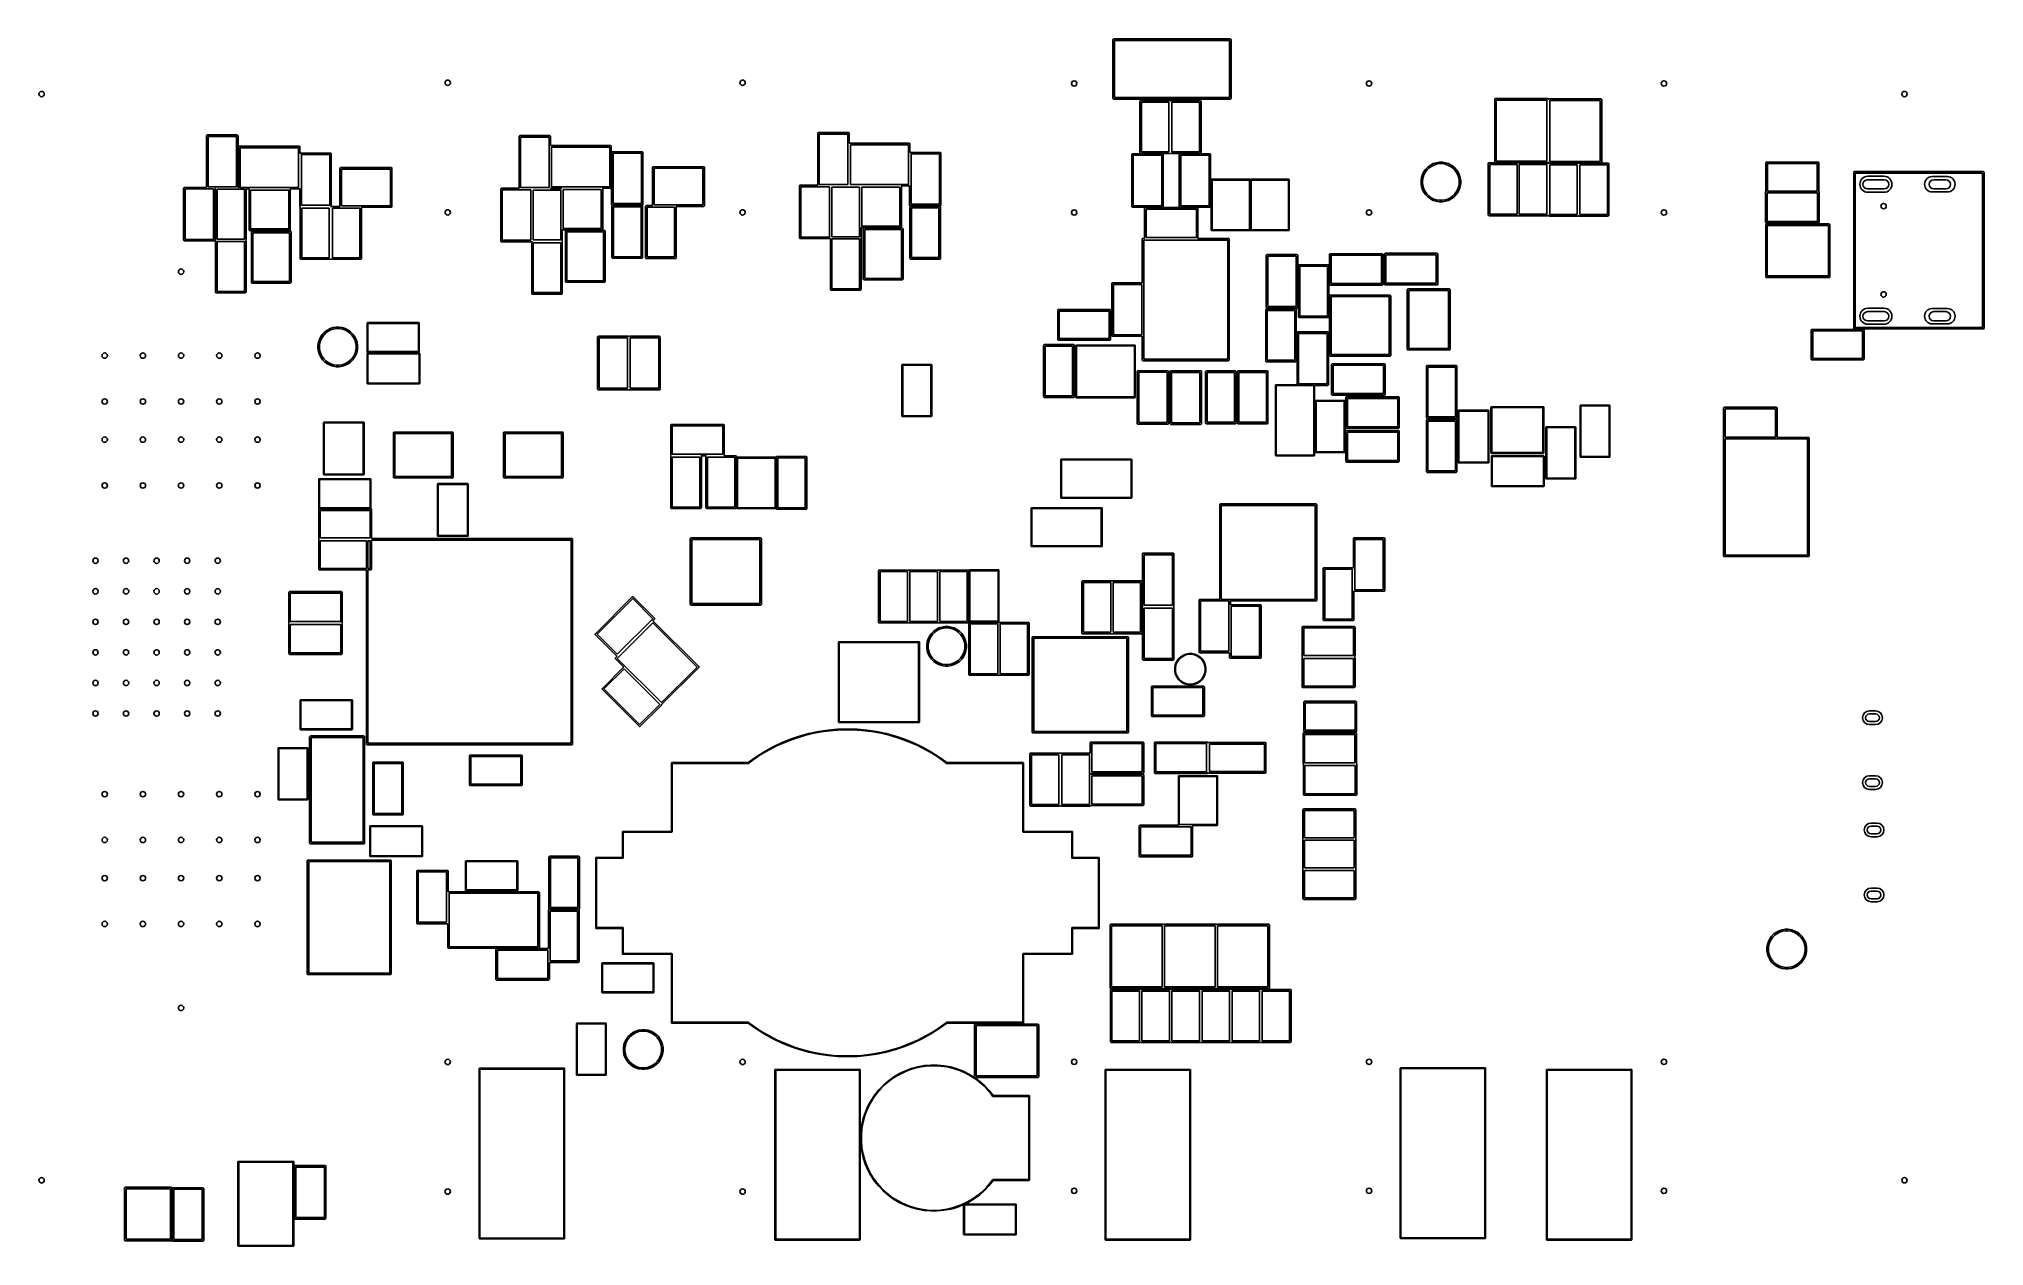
# Model space of a CAD drawing. Header units: inches. Extents: x 0.38 to 5.4, y 0.12 to 3.23.
import ezdxf

# ---------------------------------------------------------------- set-up
doc = ezdxf.new("R2010")
doc.units = ezdxf.units.IN
doc.header["$MEASUREMENT"] = 0
doc.layers.add('BLACK', color=250, linetype='CONTINUOUS')

msp = doc.modelspace()

# ---------------------------------------------------------------- linework, layer by layer
at = {"layer": 'BLACK', "linetype": 'CONTINUOUS'}
for p, q in [((3.1502, 3.2302), (3.1504, 3.2309)), ((3.1502, 3.079), (3.1502, 3.2302)), ((3.1504, 3.2309), (3.1515, 3.232)), ((3.1515, 3.232), (3.1522, 3.2321)), ((3.1522, 3.2321), (3.453, 3.2321)), ((3.1542, 3.2282), (3.1542, 3.0809)), ((3.451, 3.2282), (3.1542, 3.2282)), ((3.451, 3.0809), (3.451, 3.2282)), ((3.453, 3.2321), (3.4537, 3.232)), ((3.4537, 3.232), (3.4548, 3.2309)), ((3.4548, 3.2309), (3.455, 3.2302)), ((3.455, 3.2302), (3.455, 3.079)), ((3.1504, 3.0782), (3.1502, 3.079)), ((3.1515, 3.0772), (3.1504, 3.0782)), ((3.1522, 3.077), (3.1515, 3.0772)), ((3.453, 3.077), (3.1522, 3.077)), ((3.1542, 3.0809), (3.451, 3.0809)), ((3.2199, 3.0711), (3.2201, 3.0719)), ((3.2199, 2.9388), (3.2199, 3.0711)), ((3.2201, 3.0719), (3.2211, 3.0729)), ((3.2211, 3.0729), (3.2219, 3.0731)), ((3.2219, 3.0731), (3.2967, 3.0731)), ((3.2239, 3.0691), (3.2239, 2.9408)), ((3.2947, 3.0691), (3.2239, 3.0691)), ((3.2947, 2.9408), (3.2947, 3.0691)), ((3.2967, 3.0731), (3.2974, 3.0729)), ((3.2974, 3.0729), (3.2985, 3.0719)), ((3.2985, 3.0719), (3.2987, 3.0711)), ((3.2987, 3.0711), (3.2988, 3.0719)), ((3.2988, 3.0719), (3.2999, 3.0729)), ((3.2999, 3.0729), (3.3006, 3.0731)), ((3.3006, 3.0731), (3.3754, 3.0731)), ((3.3026, 3.0691), (3.3026, 2.9408)), ((3.3735, 3.0691), (3.3026, 3.0691)), ((3.3735, 2.9408), (3.3735, 3.0691)), ((3.3754, 3.0731), (3.3762, 3.0729)), ((3.3762, 3.0729), (3.3773, 3.0719)), ((3.3773, 3.0719), (3.3774, 3.0711)), ((3.3774, 3.0711), (3.3774, 2.9388)), ((3.4537, 3.0772), (3.453, 3.077)), ((3.4548, 3.0782), (3.4537, 3.0772)), ((3.455, 3.079), (3.4548, 3.0782)), ((4.1343, 3.0763), (4.1344, 3.0771)), ((4.1343, 2.9149), (4.1343, 3.0763)), ((4.1344, 3.0771), (4.1355, 3.0781)), ((4.1355, 3.0781), (4.1363, 3.0783)), ((4.1363, 3.0783), (4.2701, 3.0783)), ((4.1382, 3.0744), (4.1382, 2.9169)), ((4.2681, 3.0744), (4.1382, 3.0744)), ((4.2681, 2.9169), (4.2681, 3.0744)), ((4.2701, 3.0783), (4.2709, 3.0781)), ((4.2709, 3.0781), (4.2719, 3.0771)), ((4.2719, 3.0771), (4.2721, 3.0763)), ((4.2721, 3.0763), (4.2721, 3.0753)), ((4.2721, 3.0753), (4.2722, 3.0761)), ((4.2722, 3.0761), (4.2733, 3.0772)), ((4.2733, 3.0772), (4.2741, 3.0773)), ((4.2741, 3.0773), (4.4079, 3.0773)), ((4.276, 3.0734), (4.276, 2.9159)), ((4.4059, 3.0734), (4.276, 3.0734)), ((4.4059, 2.9159), (4.4059, 3.0734)), ((4.4079, 3.0773), (4.4087, 3.0772)), ((4.4087, 3.0772), (4.4097, 3.0761)), ((4.4097, 3.0761), (4.4099, 3.0753)), ((4.4099, 3.0753), (4.4099, 2.9139)), ((0.8152, 2.9825), (0.8153, 2.9833)), ((0.8152, 2.8492), (0.8152, 2.9825)), ((0.8153, 2.9833), (0.8164, 2.9843)), ((0.8164, 2.9843), (0.8172, 2.9845)), ((0.8172, 2.9845), (0.8943, 2.9845)), ((0.8191, 2.9806), (0.8191, 2.8506)), ((0.8924, 2.9806), (0.8191, 2.9806)), ((0.8924, 2.8506), (0.8924, 2.9806)), ((0.8943, 2.9845), (0.8951, 2.9843)), ((0.8951, 2.9843), (0.8961, 2.9833)), ((0.8961, 2.9833), (0.8963, 2.9825)), ((0.8963, 2.9825), (0.8963, 2.8487)), ((1.6203, 2.9807), (1.6205, 2.9815)), ((1.6203, 2.8469), (1.6203, 2.9807)), ((1.6205, 2.9815), (1.6215, 2.9826)), ((1.6215, 2.9826), (1.6223, 2.9827)), ((1.6223, 2.9827), (1.6994, 2.9827)), ((1.6243, 2.9788), (1.6243, 2.8489)), ((1.6975, 2.9788), (1.6243, 2.9788)), ((1.6975, 2.8489), (1.6975, 2.9788)), ((1.6994, 2.9827), (1.7002, 2.9826)), ((1.7002, 2.9826), (1.7013, 2.9815)), ((1.7013, 2.9815), (1.7014, 2.9807)), ((1.7014, 2.9807), (1.7014, 2.9569)), ((1.7015, 2.957), (1.7022, 2.9571)), ((1.7022, 2.9571), (1.8557, 2.9571)), ((1.8557, 2.9571), (1.8565, 2.957)), ((2.39, 2.9888), (2.3901, 2.9896)), ((2.39, 2.855), (2.39, 2.9888)), ((2.3901, 2.9896), (2.3912, 2.9906)), ((2.3912, 2.9906), (2.392, 2.9908)), ((2.392, 2.9908), (2.4691, 2.9908)), ((2.3939, 2.9869), (2.3939, 2.8569)), ((2.4672, 2.9869), (2.3939, 2.9869)), ((2.4672, 2.8569), (2.4672, 2.9869)), ((2.4691, 2.9908), (2.4699, 2.9906)), ((2.4699, 2.9906), (2.471, 2.9896)), ((2.471, 2.9896), (2.4711, 2.9888)), ((2.4711, 2.9888), (2.4711, 2.963)), ((2.4711, 2.9631), (2.4719, 2.9632)), ((2.4711, 2.963), (2.4711, 2.9631)), ((2.4719, 2.9632), (2.6254, 2.9632)), ((2.4739, 2.9593), (2.4739, 2.8569)), ((2.6235, 2.9593), (2.4739, 2.9593)), ((2.6235, 2.8569), (2.6235, 2.9593)), ((2.6254, 2.9632), (2.6262, 2.9631)), ((2.6262, 2.9631), (2.6273, 2.962)), ((2.6273, 2.962), (2.6274, 2.9613)), ((2.6274, 2.9613), (2.6274, 2.9394)), ((0.8981, 2.9535), (0.8982, 2.9542)), ((0.8981, 2.8484), (0.8981, 2.9535)), ((0.8982, 2.9542), (0.8993, 2.9553)), ((0.8993, 2.9553), (0.9, 2.9555)), ((0.9, 2.9555), (1.0536, 2.9555)), ((0.902, 2.9515), (0.902, 2.8492)), ((1.0516, 2.9515), (0.902, 2.9515)), ((1.0516, 2.8492), (1.0516, 2.9515)), ((1.0536, 2.9555), (1.0543, 2.9553)), ((1.0543, 2.9553), (1.0554, 2.9542)), ((1.0554, 2.9542), (1.0556, 2.9535)), ((1.0556, 2.9535), (1.0556, 2.9366)), ((1.0556, 2.9366), (1.0566, 2.9376)), ((1.0566, 2.9376), (1.0573, 2.9377)), ((1.0573, 2.9377), (1.1345, 2.9377)), ((1.0593, 2.9338), (1.0593, 2.8039)), ((1.1325, 2.9338), (1.0593, 2.9338)), ((1.1325, 2.8039), (1.1325, 2.9338)), ((1.1345, 2.9377), (1.1352, 2.9376)), ((1.1352, 2.9376), (1.1363, 2.9365)), ((1.1363, 2.9365), (1.1365, 2.9358)), ((1.1365, 2.9358), (1.1365, 2.8019)), ((1.7014, 2.9569), (1.7015, 2.957)), ((1.7042, 2.9532), (1.7042, 2.8508)), ((1.8538, 2.9532), (1.7042, 2.9532)), ((1.8538, 2.8508), (1.8538, 2.9532)), ((1.8565, 2.957), (1.8576, 2.9559)), ((1.8576, 2.9559), (1.8577, 2.9552)), ((1.8577, 2.9552), (1.8577, 2.8489)), ((1.8585, 2.9394), (1.8587, 2.9402)), ((1.8585, 2.8056), (1.8585, 2.9394)), ((1.8587, 2.9402), (1.8597, 2.9412)), ((1.8597, 2.9412), (1.8605, 2.9414)), ((1.8605, 2.9414), (1.9376, 2.9414)), ((1.8624, 2.9374), (1.8624, 2.8075)), ((1.9357, 2.9374), (1.8624, 2.9374)), ((1.9357, 2.8075), (1.9357, 2.9374)), ((1.9376, 2.9414), (1.9384, 2.9412)), ((1.9384, 2.9412), (1.9395, 2.9402)), ((1.9395, 2.9402), (1.9396, 2.9394)), ((1.9396, 2.9394), (1.9396, 2.8056)), ((2.6274, 2.9395), (2.6282, 2.9396)), ((2.6274, 2.9394), (2.6274, 2.9395)), ((2.6282, 2.9396), (2.7054, 2.9396)), ((2.6302, 2.9357), (2.6302, 2.8057)), ((2.7034, 2.9357), (2.6302, 2.9357)), ((2.7034, 2.8057), (2.7034, 2.9357)), ((2.7054, 2.9396), (2.7061, 2.9395)), ((2.7061, 2.9395), (2.7072, 2.9384)), ((2.7072, 2.9384), (2.7073, 2.9376)), ((2.7073, 2.9376), (2.7073, 2.8038)), ((3.1991, 2.9341), (3.1992, 2.9348)), ((3.1991, 2.8002), (3.1991, 2.9341)), ((3.1992, 2.9348), (3.2003, 2.9359)), ((3.2003, 2.9359), (3.201, 2.9361)), ((3.201, 2.9361), (3.2782, 2.9361)), ((3.203, 2.9321), (3.203, 2.8022)), ((3.2762, 2.9321), (3.203, 2.9321)), ((3.2201, 2.9381), (3.2199, 2.9388)), ((3.2211, 2.937), (3.2201, 2.9381)), ((3.2219, 2.9369), (3.2211, 2.937)), ((3.2967, 2.9369), (3.2219, 2.9369)), ((3.2239, 2.9408), (3.2947, 2.9408)), ((3.2762, 2.8022), (3.2762, 2.9321)), ((3.2782, 2.9361), (3.2789, 2.9359)), ((3.2789, 2.9359), (3.28, 2.9348)), ((3.28, 2.9348), (3.2802, 2.9341)), ((3.2802, 2.9341), (3.2802, 2.8002)), ((3.2974, 2.937), (3.2967, 2.9369)), ((3.2985, 2.9381), (3.2974, 2.937)), ((3.2987, 2.9388), (3.2985, 2.9381)), ((3.2988, 2.9381), (3.2987, 2.9388)), ((3.2999, 2.937), (3.2988, 2.9381)), ((3.3006, 2.9369), (3.2999, 2.937)), ((3.3754, 2.9369), (3.3006, 2.9369)), ((3.3026, 2.9408), (3.3735, 2.9408)), ((3.3211, 2.9341), (3.3213, 2.9348)), ((3.3211, 2.8002), (3.3211, 2.9341)), ((3.3213, 2.9348), (3.3223, 2.9359)), ((3.3223, 2.9359), (3.3231, 2.9361)), ((3.3231, 2.9361), (3.4002, 2.9361)), ((3.325, 2.9321), (3.325, 2.8022)), ((3.3983, 2.9321), (3.325, 2.9321)), ((3.3762, 2.937), (3.3754, 2.9369)), ((3.3773, 2.9381), (3.3762, 2.937)), ((3.3774, 2.9388), (3.3773, 2.9381)), ((3.3983, 2.8022), (3.3983, 2.9321)), ((3.4002, 2.9361), (3.401, 2.9359)), ((3.401, 2.9359), (3.4021, 2.9348)), ((3.4021, 2.9348), (3.4022, 2.9341)), ((3.4022, 2.9341), (3.4022, 2.8002)), ((3.9688, 2.9069), (3.9759, 2.9105)), ((3.9774, 2.907), (3.9708, 2.9036)), ((3.9759, 2.9105), (3.9836, 2.913)), ((3.9844, 2.9093), (3.9774, 2.907)), ((3.9836, 2.913), (3.9915, 2.9143)), ((3.9918, 2.9105), (3.9844, 2.9093)), ((3.9915, 2.9143), (3.9995, 2.9143)), ((3.9992, 2.9105), (3.9918, 2.9105)), ((4.0066, 2.9093), (3.9992, 2.9105)), ((3.9995, 2.9143), (4.0075, 2.913)), ((4.0136, 2.907), (4.0066, 2.9093)), ((4.0075, 2.913), (4.0151, 2.9105)), ((4.0203, 2.9036), (4.0136, 2.907)), ((4.0151, 2.9105), (4.0223, 2.9069)), ((4.1176, 2.9107), (4.1177, 2.9114)), ((4.1176, 2.7784), (4.1176, 2.9107)), ((4.1177, 2.9114), (4.1188, 2.9125)), ((4.1188, 2.9125), (4.1195, 2.9126)), ((4.1195, 2.9126), (4.1943, 2.9126)), ((4.1215, 2.9087), (4.1215, 2.7804)), ((4.1924, 2.9087), (4.1215, 2.9087)), ((4.1344, 2.9141), (4.1343, 2.9149)), ((4.1355, 2.9131), (4.1344, 2.9141)), ((4.1363, 2.9129), (4.1355, 2.9131)), ((4.2701, 2.9129), (4.1363, 2.9129)), ((4.1382, 2.9169), (4.2681, 2.9169)), ((4.1924, 2.7804), (4.1924, 2.9087)), ((4.1943, 2.9126), (4.1948, 2.9125)), ((4.1948, 2.9125), (4.1953, 2.9126)), ((4.1953, 2.9126), (4.2701, 2.9126)), ((4.1973, 2.9087), (4.1973, 2.7804)), ((4.2681, 2.9087), (4.1973, 2.9087)), ((4.2681, 2.7804), (4.2681, 2.9087)), ((4.2709, 2.9131), (4.2701, 2.9129)), ((4.2701, 2.9126), (4.2709, 2.9125)), ((4.2719, 2.9141), (4.2709, 2.9131)), ((4.2709, 2.9125), (4.2719, 2.9114)), ((4.2721, 2.9149), (4.2719, 2.9141)), ((4.2719, 2.9114), (4.2721, 2.9107)), ((4.2721, 2.9139), (4.2721, 2.9149)), ((4.2722, 2.9132), (4.2721, 2.9139)), ((4.2721, 2.9107), (4.2721, 2.9097)), ((4.2721, 2.9097), (4.2722, 2.9104)), ((4.2733, 2.9121), (4.2722, 2.9132)), ((4.2722, 2.9104), (4.2733, 2.9115)), ((4.2741, 2.9119), (4.2733, 2.9121)), ((4.2733, 2.9115), (4.2741, 2.9117)), ((4.4079, 2.9119), (4.2741, 2.9119)), ((4.2741, 2.9117), (4.3489, 2.9117)), ((4.276, 2.9159), (4.4059, 2.9159)), ((4.276, 2.9077), (4.276, 2.7794)), ((4.3469, 2.9077), (4.276, 2.9077)), ((4.3469, 2.7794), (4.3469, 2.9077)), ((4.3489, 2.9117), (4.3496, 2.9115)), ((4.3496, 2.9115), (4.3503, 2.9108)), ((4.3503, 2.9108), (4.3511, 2.9115)), ((4.3511, 2.9115), (4.3518, 2.9117)), ((4.3518, 2.9117), (4.4266, 2.9117)), ((4.3538, 2.9077), (4.3538, 2.7794)), ((4.4246, 2.9077), (4.3538, 2.9077)), ((4.4087, 2.9121), (4.4079, 2.9119)), ((4.4097, 2.9132), (4.4087, 2.9121)), ((4.4099, 2.9139), (4.4097, 2.9132)), ((4.4246, 2.7794), (4.4246, 2.9077)), ((4.4266, 2.9117), (4.4274, 2.9115)), ((4.4274, 2.9115), (4.4284, 2.9104)), ((4.4284, 2.9104), (4.4286, 2.9097)), ((4.4286, 2.9097), (4.4286, 2.7774)), ((4.8329, 2.9124), (4.8331, 2.9132)), ((4.8329, 2.8382), (4.8329, 2.9124)), ((4.8331, 2.9132), (4.8341, 2.9143)), ((4.8341, 2.9143), (4.8349, 2.9144)), ((4.8349, 2.9144), (4.9672, 2.9144)), ((4.8369, 2.9105), (4.8369, 2.8396)), ((4.9652, 2.9105), (4.8369, 2.9105)), ((4.9652, 2.8396), (4.9652, 2.9105)), ((4.9672, 2.9144), (4.9679, 2.9143)), ((4.9679, 2.9143), (4.969, 2.9132)), ((4.969, 2.9132), (4.9691, 2.9124)), ((4.9691, 2.9124), (4.9691, 2.8382)), ((1.1589, 2.8984), (1.159, 2.8991)), ((1.1589, 2.8001), (1.1589, 2.8984)), ((1.159, 2.8991), (1.1601, 2.9002)), ((1.1601, 2.9002), (1.1609, 2.9003)), ((1.1609, 2.9003), (1.2908, 2.9003)), ((1.1628, 2.8964), (1.1628, 2.8019)), ((1.2888, 2.8964), (1.1628, 2.8964)), ((1.2888, 2.8019), (1.2888, 2.8964)), ((1.2908, 2.9003), (1.2915, 2.9002)), ((1.2915, 2.9002), (1.2926, 2.8991)), ((1.2926, 2.8991), (1.2928, 2.8984)), ((1.2928, 2.8984), (1.2928, 2.7999)), ((1.964, 2.9005), (1.9642, 2.9013)), ((1.964, 2.8023), (1.964, 2.9005)), ((1.9642, 2.9013), (1.9652, 2.9024)), ((1.9652, 2.9024), (1.966, 2.9025)), ((1.966, 2.9025), (2.0959, 2.9025)), ((1.968, 2.8986), (1.968, 2.8041)), ((2.0939, 2.8986), (1.968, 2.8986)), ((2.0939, 2.8041), (2.0939, 2.8986)), ((2.0959, 2.9025), (2.0967, 2.9024)), ((2.0967, 2.9024), (2.0977, 2.9013)), ((2.0977, 2.9013), (2.0979, 2.9005)), ((2.0979, 2.9005), (2.0979, 2.8021)), ((2.3939, 2.8569), (2.4672, 2.8569)), ((2.4739, 2.8569), (2.6235, 2.8569)), ((3.404, 2.8691), (3.4041, 2.8695)), ((3.404, 2.7392), (3.404, 2.8691)), ((3.4041, 2.8695), (3.4046, 2.87)), ((3.4046, 2.87), (3.405, 2.8701)), ((3.405, 2.8701), (3.5034, 2.8701)), ((3.4059, 2.8681), (3.4059, 2.7402)), ((3.5024, 2.8681), (3.4059, 2.8681)), ((3.5024, 2.7402), (3.5024, 2.8681)), ((3.5034, 2.8701), (3.5038, 2.87)), ((3.5038, 2.87), (3.5043, 2.8695)), ((3.5043, 2.8695), (3.5044, 2.8691)), ((3.5044, 2.8695), (3.505, 2.87)), ((3.5044, 2.8691), (3.5044, 2.8695)), ((3.505, 2.87), (3.5054, 2.8701)), ((3.5054, 2.8701), (3.6038, 2.8701)), ((3.5063, 2.8681), (3.5063, 2.7402)), ((3.6028, 2.8681), (3.5063, 2.8681)), ((3.6028, 2.7402), (3.6028, 2.8681)), ((3.6038, 2.8701), (3.6042, 2.87)), ((3.6042, 2.87), (3.6047, 2.8695)), ((3.6047, 2.8695), (3.6048, 2.8691)), ((3.6048, 2.8691), (3.6048, 2.7392)), ((3.9445, 2.8672), (3.9457, 2.8752)), ((3.9445, 2.8669), (3.9445, 2.8672)), ((3.9445, 2.8592), (3.9445, 2.8669)), ((3.9457, 2.8513), (3.9445, 2.8592)), ((3.9457, 2.8752), (3.9482, 2.8828)), ((3.9482, 2.8828), (3.9519, 2.89)), ((3.9494, 2.8743), (3.9483, 2.8669)), ((3.9483, 2.8669), (3.9483, 2.8595)), ((3.9483, 2.8595), (3.9494, 2.8522)), ((3.9517, 2.8814), (3.9494, 2.8743)), ((3.9551, 2.888), (3.9517, 2.8814)), ((3.9519, 2.89), (3.9566, 2.8965)), ((3.9595, 2.894), (3.9551, 2.888)), ((3.9566, 2.8965), (3.9623, 2.9021)), ((3.9647, 2.8993), (3.9595, 2.894)), ((3.9623, 2.9021), (3.9688, 2.9069)), ((3.9708, 2.9036), (3.9647, 2.8993)), ((4.0263, 2.8993), (4.0203, 2.9036)), ((4.0223, 2.9069), (4.0288, 2.9021)), ((4.0315, 2.894), (4.0263, 2.8993)), ((4.0288, 2.9021), (4.0344, 2.8965)), ((4.0359, 2.888), (4.0315, 2.894)), ((4.0344, 2.8965), (4.0392, 2.89)), ((4.0393, 2.8814), (4.0359, 2.888)), ((4.0392, 2.89), (4.0428, 2.8828)), ((4.0416, 2.8743), (4.0393, 2.8814)), ((4.0428, 2.8669), (4.0416, 2.8743)), ((4.0416, 2.8522), (4.0428, 2.8595)), ((4.0428, 2.8828), (4.0453, 2.8752)), ((4.0428, 2.8595), (4.0428, 2.8669)), ((4.0453, 2.8752), (4.0465, 2.8672)), ((4.0465, 2.8592), (4.0453, 2.8513)), ((4.0465, 2.8672), (4.0465, 2.8592)), ((5.0593, 2.888), (5.0594, 2.8888)), ((5.0593, 2.4865), (5.0593, 2.888)), ((5.0594, 2.8888), (5.0605, 2.8899)), ((5.0605, 2.8899), (5.0613, 2.89)), ((5.0613, 2.89), (5.3931, 2.89)), ((5.0632, 2.8861), (5.0632, 2.4884)), ((5.3912, 2.8861), (5.0632, 2.8861)), ((5.138, 2.8691), (5.0947, 2.8691)), ((5.137, 2.878), (5.0957, 2.878)), ((5.3006, 2.877), (5.2613, 2.877)), ((5.2967, 2.8691), (5.2652, 2.8691)), ((5.3912, 2.4884), (5.3912, 2.8861)), ((5.3931, 2.89), (5.3939, 2.8899)), ((5.3939, 2.8899), (5.395, 2.8888)), ((5.395, 2.8888), (5.3951, 2.888)), ((5.3951, 2.888), (5.3951, 2.4865)), ((0.7561, 2.8472), (0.7563, 2.8479)), ((0.7561, 2.7133), (0.7561, 2.8472)), ((0.7563, 2.8479), (0.7574, 2.849)), ((0.7574, 2.849), (0.7581, 2.8492)), ((0.7581, 2.8492), (0.8152, 2.8492)), ((0.7601, 2.8452), (0.7601, 2.7153)), ((0.8333, 2.8452), (0.7601, 2.8452)), ((0.8191, 2.8506), (0.8924, 2.8506)), ((0.8333, 2.7153), (0.8333, 2.8452)), ((0.8381, 2.8467), (0.8372, 2.8467)), ((0.8372, 2.8467), (0.8372, 2.7133)), ((0.838, 2.8464), (0.8381, 2.8467)), ((0.838, 2.7141), (0.838, 2.8464)), ((0.842, 2.8444), (0.842, 2.7161)), ((0.9128, 2.8444), (0.842, 2.8444)), ((0.8963, 2.8487), (0.8962, 2.8484)), ((0.8962, 2.8484), (0.8981, 2.8484)), ((0.902, 2.8492), (1.0516, 2.8492)), ((0.9128, 2.7161), (0.9128, 2.8444)), ((0.9252, 2.8452), (0.9168, 2.8452)), ((0.9168, 2.8452), (0.9168, 2.7141)), ((0.9246, 2.844), (0.9248, 2.8448)), ((0.9246, 2.7401), (0.9246, 2.844)), ((0.9248, 2.8448), (0.9252, 2.8452)), ((0.9286, 2.8421), (0.9286, 2.7421)), ((1.027, 2.8421), (0.9286, 2.8421)), ((1.027, 2.7421), (1.027, 2.8421)), ((1.0536, 2.8452), (1.0304, 2.8452)), ((1.0304, 2.8452), (1.0308, 2.8448)), ((1.0308, 2.8448), (1.0309, 2.844)), ((1.0309, 2.844), (1.0309, 2.7401)), ((1.0543, 2.8454), (1.0536, 2.8452)), ((1.0554, 2.8464), (1.0543, 2.8454)), ((1.0554, 2.8019), (1.0554, 2.8464)), ((1.5731, 2.8449), (1.5732, 2.8457)), ((1.5731, 2.7111), (1.5731, 2.8449)), ((1.5732, 2.8457), (1.5743, 2.8467)), ((1.5743, 2.8467), (1.575, 2.8469)), ((1.575, 2.8469), (1.6203, 2.8469)), ((1.577, 2.843), (1.577, 2.713)), ((1.6502, 2.843), (1.577, 2.843)), ((1.6243, 2.8489), (1.6975, 2.8489)), ((1.6502, 2.713), (1.6502, 2.843)), ((1.6569, 2.8422), (1.6569, 2.7138)), ((1.7278, 2.8422), (1.6569, 2.8422)), ((1.7013, 2.8461), (1.7012, 2.8461)), ((1.7012, 2.8461), (1.7298, 2.8461)), ((1.7014, 2.8469), (1.7013, 2.8461)), ((1.7015, 2.847), (1.7014, 2.8471)), ((1.7014, 2.8471), (1.7014, 2.8469)), ((1.7022, 2.8469), (1.7015, 2.847)), ((1.7303, 2.8469), (1.7022, 2.8469)), ((1.7042, 2.8508), (1.8538, 2.8508)), ((1.7278, 2.7138), (1.7278, 2.8422)), ((1.7298, 2.8461), (1.7299, 2.8465)), ((1.7298, 2.8461), (1.7298, 2.8461)), ((1.7299, 2.8465), (1.7303, 2.8469)), ((1.7337, 2.8437), (1.7337, 2.7437)), ((1.8321, 2.8437), (1.7337, 2.8437)), ((1.8321, 2.7437), (1.8321, 2.8437)), ((1.8557, 2.8469), (1.8355, 2.8469)), ((1.8355, 2.8469), (1.8359, 2.8465)), ((1.8359, 2.8465), (1.8361, 2.8457)), ((1.8361, 2.8457), (1.8361, 2.7418)), ((1.8565, 2.847), (1.8557, 2.8469)), ((1.8576, 2.8481), (1.8565, 2.847)), ((1.8577, 2.8489), (1.8576, 2.8481)), ((1.8624, 2.8075), (1.9357, 2.8075)), ((2.3428, 2.853), (2.3429, 2.8537)), ((2.3428, 2.7191), (2.3428, 2.853)), ((2.3429, 2.8537), (2.344, 2.8548)), ((2.344, 2.8548), (2.3447, 2.855)), ((2.3447, 2.855), (2.39, 2.855)), ((2.3467, 2.851), (2.3467, 2.7211)), ((2.4199, 2.851), (2.3467, 2.851)), ((2.4199, 2.7211), (2.4199, 2.851)), ((2.4266, 2.8502), (2.4266, 2.7219)), ((2.4975, 2.8502), (2.4266, 2.8502)), ((2.4975, 2.7219), (2.4975, 2.8502)), ((2.5034, 2.8498), (2.5034, 2.7498)), ((2.6018, 2.8498), (2.5034, 2.8498)), ((2.6018, 2.7498), (2.6018, 2.8498)), ((2.6254, 2.853), (2.6052, 2.853)), ((2.6052, 2.853), (2.6056, 2.8526)), ((2.6056, 2.8526), (2.6057, 2.8518)), ((2.6057, 2.8518), (2.6057, 2.7479)), ((2.6262, 2.8531), (2.6254, 2.853)), ((2.6262, 2.8038), (2.6262, 2.8532)), ((2.6262, 2.8532), (2.6262, 2.8531)), ((3.9482, 2.8436), (3.9457, 2.8513)), ((3.9519, 2.8365), (3.9482, 2.8436)), ((3.9494, 2.8522), (3.9517, 2.8451)), ((3.9517, 2.8451), (3.9551, 2.8385)), ((3.9566, 2.83), (3.9519, 2.8365)), ((3.9551, 2.8385), (3.9595, 2.8325)), ((3.9623, 2.8243), (3.9566, 2.83)), ((3.9595, 2.8325), (3.9647, 2.8272)), ((3.9688, 2.8196), (3.9623, 2.8243)), ((3.9647, 2.8272), (3.9708, 2.8228)), ((3.9759, 2.8159), (3.9688, 2.8196)), ((3.9708, 2.8228), (3.9774, 2.8194)), ((3.9836, 2.8135), (3.9759, 2.8159)), ((3.9774, 2.8194), (3.9844, 2.8171)), ((3.9915, 2.8122), (3.9836, 2.8135)), ((3.9844, 2.8171), (3.9918, 2.816)), ((3.9995, 2.8122), (3.9915, 2.8122)), ((3.9918, 2.816), (3.9992, 2.816)), ((3.9992, 2.816), (4.0066, 2.8171)), ((4.0075, 2.8135), (3.9995, 2.8122)), ((4.0066, 2.8171), (4.0136, 2.8194)), ((4.0151, 2.8159), (4.0075, 2.8135)), ((4.0136, 2.8194), (4.0203, 2.8228)), ((4.0223, 2.8196), (4.0151, 2.8159)), ((4.0203, 2.8228), (4.0263, 2.8272)), ((4.0288, 2.8243), (4.0223, 2.8196)), ((4.0263, 2.8272), (4.0315, 2.8325)), ((4.0344, 2.83), (4.0288, 2.8243)), ((4.0315, 2.8325), (4.0359, 2.8385)), ((4.0392, 2.8365), (4.0344, 2.83)), ((4.0359, 2.8385), (4.0393, 2.8451)), ((4.0428, 2.8436), (4.0392, 2.8365)), ((4.0393, 2.8451), (4.0416, 2.8522)), ((4.0453, 2.8513), (4.0428, 2.8436)), ((4.8321, 2.8369), (4.8323, 2.8376)), ((4.8321, 2.7597), (4.8321, 2.8369)), ((4.8323, 2.8376), (4.8329, 2.8382)), ((4.8361, 2.8349), (4.8361, 2.7617)), ((4.966, 2.8349), (4.8361, 2.8349)), ((4.8369, 2.8396), (4.9652, 2.8396)), ((4.966, 2.7617), (4.966, 2.8349)), ((4.9691, 2.8382), (4.9698, 2.8376)), ((4.9698, 2.8376), (4.9699, 2.8369)), ((4.9699, 2.8369), (4.9699, 2.7597)), ((5.0947, 2.8455), (5.138, 2.8455)), ((5.0957, 2.8367), (5.137, 2.8367)), ((5.2613, 2.8376), (5.3006, 2.8376)), ((5.2652, 2.8455), (5.2967, 2.8455)), ((1.0555, 2.8012), (1.0554, 2.8019)), ((1.0566, 2.8001), (1.0555, 2.8012)), ((1.0565, 2.7982), (1.0567, 2.7989)), ((1.0565, 2.6659), (1.0565, 2.7982)), ((1.0573, 2.7999), (1.0566, 2.8001)), ((1.0567, 2.7989), (1.0577, 2.7999)), ((1.0577, 2.7999), (1.0573, 2.7999)), ((1.0593, 2.8039), (1.1325, 2.8039)), ((1.0605, 2.7962), (1.0605, 2.6679)), ((1.1313, 2.7962), (1.0605, 2.7962)), ((1.1313, 2.6679), (1.1313, 2.7962)), ((1.1345, 2.7999), (1.1341, 2.7999)), ((1.1341, 2.7999), (1.1351, 2.7989)), ((1.1352, 2.8001), (1.1345, 2.7999)), ((1.1351, 2.7989), (1.1353, 2.7982)), ((1.1363, 2.8012), (1.1352, 2.8001)), ((1.1353, 2.7982), (1.1354, 2.7989)), ((1.1354, 2.7989), (1.1365, 2.8)), ((1.1365, 2.8019), (1.1363, 2.8012)), ((1.1365, 2.8), (1.1372, 2.8001)), ((1.1372, 2.8001), (1.1589, 2.8001)), ((1.1392, 2.7962), (1.1392, 2.6679)), ((1.2101, 2.7962), (1.1392, 2.7962)), ((1.1628, 2.8019), (1.2888, 2.8019)), ((1.2101, 2.6679), (1.2101, 2.7962)), ((1.2908, 2.798), (1.214, 2.798)), ((1.214, 2.798), (1.214, 2.6659)), ((1.2915, 2.7981), (1.2908, 2.798)), ((1.2926, 2.7992), (1.2915, 2.7981)), ((1.2928, 2.7999), (1.2926, 2.7992)), ((1.8587, 2.8048), (1.8585, 2.8056)), ((1.8597, 2.8037), (1.8587, 2.8048)), ((1.8605, 2.8036), (1.8597, 2.8037)), ((1.8597, 2.8008), (1.8598, 2.8016)), ((1.8597, 2.6685), (1.8597, 2.8008)), ((1.8598, 2.8016), (1.8609, 2.8026)), ((1.9376, 2.8036), (1.8605, 2.8036)), ((1.8609, 2.8026), (1.8617, 2.8028)), ((1.8617, 2.8028), (1.9365, 2.8028)), ((1.8636, 2.7989), (1.8636, 2.6705)), ((1.9345, 2.7989), (1.8636, 2.7989)), ((1.9345, 2.6705), (1.9345, 2.7989)), ((1.9365, 2.8028), (1.9372, 2.8026)), ((1.9372, 2.8026), (1.9383, 2.8016)), ((1.9384, 2.8037), (1.9376, 2.8036)), ((1.9383, 2.8016), (1.9384, 2.8008)), ((1.9395, 2.8048), (1.9384, 2.8037)), ((1.9384, 2.8008), (1.9384, 2.6685)), ((1.9396, 2.8056), (1.9395, 2.8048)), ((1.9463, 2.8003), (1.9464, 2.8011)), ((1.9463, 2.6681), (1.9463, 2.8003)), ((1.9464, 2.8011), (1.9475, 2.8022)), ((1.9475, 2.8022), (1.9483, 2.8023)), ((1.9483, 2.8023), (1.964, 2.8023)), ((1.9502, 2.7984), (1.9502, 2.67)), ((2.0211, 2.7984), (1.9502, 2.7984)), ((1.968, 2.8041), (2.0939, 2.8041)), ((2.0211, 2.67), (2.0211, 2.7984)), ((2.0959, 2.8001), (2.025, 2.8001)), ((2.025, 2.8001), (2.025, 2.6681)), ((2.0967, 2.8003), (2.0959, 2.8001)), ((2.0977, 2.8014), (2.0967, 2.8003)), ((2.0979, 2.8021), (2.0977, 2.8014)), ((2.6264, 2.803), (2.6262, 2.8038)), ((2.6274, 2.802), (2.6264, 2.803)), ((2.6282, 2.8018), (2.6274, 2.802)), ((2.6274, 2.7986), (2.6276, 2.7993)), ((2.6274, 2.6663), (2.6274, 2.7986)), ((2.6276, 2.7993), (2.6286, 2.8004)), ((2.7054, 2.8018), (2.6282, 2.8018)), ((2.6286, 2.8004), (2.6294, 2.8005)), ((2.6294, 2.8005), (2.7042, 2.8005)), ((2.6302, 2.8057), (2.7034, 2.8057)), ((2.6313, 2.7966), (2.6313, 2.6682)), ((2.7022, 2.7966), (2.6313, 2.7966)), ((2.7022, 2.6682), (2.7022, 2.7966)), ((2.7042, 2.8005), (2.7049, 2.8004)), ((2.7049, 2.8004), (2.706, 2.7993)), ((2.7061, 2.802), (2.7054, 2.8018)), ((2.706, 2.7993), (2.7061, 2.7986)), ((2.7072, 2.803), (2.7061, 2.802)), ((2.7061, 2.7986), (2.7061, 2.6663)), ((2.7073, 2.8038), (2.7072, 2.803)), ((3.1992, 2.7995), (3.1991, 2.8002)), ((3.2003, 2.7984), (3.1992, 2.7995)), ((3.201, 2.7983), (3.2003, 2.7984)), ((3.2782, 2.7983), (3.201, 2.7983)), ((3.203, 2.8022), (3.2762, 2.8022)), ((3.2317, 2.7955), (3.2319, 2.7963)), ((3.2317, 2.7183), (3.2317, 2.7955)), ((3.2319, 2.7963), (3.2329, 2.7973)), ((3.2329, 2.7973), (3.2337, 2.7975)), ((3.2337, 2.7975), (3.3676, 2.7975)), ((3.2357, 2.7935), (3.2357, 2.7203)), ((3.3656, 2.7935), (3.2357, 2.7935)), ((3.2789, 2.7984), (3.2782, 2.7983)), ((3.28, 2.7995), (3.2789, 2.7984)), ((3.2802, 2.8002), (3.28, 2.7995)), ((3.3213, 2.7995), (3.3211, 2.8002)), ((3.3223, 2.7984), (3.3213, 2.7995)), ((3.3231, 2.7983), (3.3223, 2.7984)), ((3.4002, 2.7983), (3.3231, 2.7983)), ((3.325, 2.8022), (3.3983, 2.8022)), ((3.3656, 2.7203), (3.3656, 2.7935)), ((3.3676, 2.7975), (3.3683, 2.7973)), ((3.3683, 2.7973), (3.3694, 2.7963)), ((3.3694, 2.7963), (3.3695, 2.7955)), ((3.3695, 2.7955), (3.3695, 2.7183)), ((3.401, 2.7984), (3.4002, 2.7983)), ((3.4021, 2.7995), (3.401, 2.7984)), ((3.4022, 2.8002), (3.4021, 2.7995)), ((4.1177, 2.7776), (4.1176, 2.7784)), ((4.1188, 2.7766), (4.1177, 2.7776)), ((4.1195, 2.7764), (4.1188, 2.7766)), ((4.1943, 2.7764), (4.1195, 2.7764)), ((4.1215, 2.7804), (4.1924, 2.7804)), ((4.1948, 2.7765), (4.1943, 2.7764)), ((4.1953, 2.7764), (4.1948, 2.7765)), ((4.2701, 2.7764), (4.1953, 2.7764)), ((4.1973, 2.7804), (4.2681, 2.7804)), ((4.2709, 2.7766), (4.2701, 2.7764)), ((4.2719, 2.7776), (4.2709, 2.7766)), ((4.2721, 2.7784), (4.2719, 2.7776)), ((4.2721, 2.7774), (4.2721, 2.7784)), ((4.2722, 2.7766), (4.2721, 2.7774)), ((4.2733, 2.7756), (4.2722, 2.7766)), ((4.2741, 2.7754), (4.2733, 2.7756)), ((4.3489, 2.7754), (4.2741, 2.7754)), ((4.276, 2.7794), (4.3469, 2.7794)), ((4.3496, 2.7756), (4.3489, 2.7754)), ((4.3503, 2.7763), (4.3496, 2.7756)), ((4.3511, 2.7756), (4.3503, 2.7763)), ((4.3518, 2.7754), (4.3511, 2.7756)), ((4.4266, 2.7754), (4.3518, 2.7754)), ((4.3538, 2.7794), (4.4246, 2.7794)), ((4.4274, 2.7756), (4.4266, 2.7754)), ((4.4284, 2.7766), (4.4274, 2.7756)), ((4.4286, 2.7774), (4.4284, 2.7766)), ((4.8323, 2.7589), (4.8321, 2.7597)), ((4.8333, 2.7579), (4.8323, 2.7589)), ((4.8341, 2.7577), (4.8333, 2.7579)), ((4.968, 2.7577), (4.8341, 2.7577)), ((4.8361, 2.7617), (4.966, 2.7617)), ((4.9687, 2.7579), (4.968, 2.7577)), ((4.9698, 2.7589), (4.9687, 2.7579)), ((4.9699, 2.7597), (4.9698, 2.7589)), ((0.7563, 2.7126), (0.7561, 2.7133)), ((0.7574, 2.7115), (0.7563, 2.7126)), ((0.7581, 2.7114), (0.7574, 2.7115)), ((0.8353, 2.7114), (0.7581, 2.7114)), ((0.7601, 2.7153), (0.8333, 2.7153)), ((0.836, 2.7115), (0.8353, 2.7114)), ((0.8371, 2.7126), (0.836, 2.7115)), ((0.8372, 2.7133), (0.8371, 2.7126)), ((0.8382, 2.7134), (0.838, 2.7141)), ((0.838, 2.7116), (0.8382, 2.7123)), ((0.838, 2.5793), (0.838, 2.7116)), ((0.8387, 2.7128), (0.8382, 2.7134)), ((0.8382, 2.7123), (0.8387, 2.7128)), ((0.842, 2.7161), (0.9128, 2.7161)), ((0.842, 2.7096), (0.842, 2.5812)), ((0.9128, 2.7096), (0.842, 2.7096)), ((0.9128, 2.5812), (0.9128, 2.7096)), ((0.9166, 2.7134), (0.9161, 2.7128)), ((0.9161, 2.7128), (0.9166, 2.7123)), ((0.9168, 2.7141), (0.9166, 2.7134)), ((0.9166, 2.7123), (0.9168, 2.7116)), ((0.9168, 2.7116), (0.9168, 2.5793)), ((0.9248, 2.7393), (0.9246, 2.7401)), ((0.9259, 2.7383), (0.9248, 2.7393)), ((0.9266, 2.7381), (0.9259, 2.7383)), ((1.029, 2.7381), (0.9266, 2.7381)), ((0.9286, 2.7421), (1.027, 2.7421)), ((0.9306, 2.7345), (0.9307, 2.7352)), ((0.9306, 2.6046), (0.9306, 2.7345)), ((0.9307, 2.7352), (0.9318, 2.7363)), ((0.9318, 2.7363), (0.9325, 2.7365)), ((0.9325, 2.7365), (1.0309, 2.7365)), ((0.9345, 2.7325), (0.9345, 2.6065)), ((1.029, 2.7325), (0.9345, 2.7325)), ((1.0297, 2.7383), (1.029, 2.7381)), ((1.029, 2.6065), (1.029, 2.7325)), ((1.0308, 2.7393), (1.0297, 2.7383)), ((1.0309, 2.7401), (1.0308, 2.7393)), ((1.0309, 2.7365), (1.0317, 2.7363)), ((1.0317, 2.7363), (1.0328, 2.7352)), ((1.0328, 2.7352), (1.0329, 2.7345)), ((1.0329, 2.7345), (1.0329, 2.6046)), ((1.5732, 2.7103), (1.5731, 2.7111)), ((1.5743, 2.7092), (1.5732, 2.7103)), ((1.575, 2.7091), (1.5743, 2.7092)), ((1.6522, 2.7091), (1.575, 2.7091)), ((1.577, 2.713), (1.6502, 2.713)), ((1.653, 2.7092), (1.6522, 2.7091)), ((1.654, 2.7103), (1.653, 2.7092)), ((1.653, 2.7083), (1.6531, 2.7091)), ((1.653, 2.576), (1.653, 2.7083)), ((1.6531, 2.7091), (1.6542, 2.7101)), ((1.6542, 2.7101), (1.654, 2.7103)), ((1.6569, 2.7138), (1.7278, 2.7138)), ((1.7316, 2.7111), (1.7306, 2.7101)), ((1.7306, 2.7101), (1.7316, 2.7091)), ((1.7317, 2.7119), (1.7316, 2.7111)), ((1.7316, 2.7091), (1.7317, 2.7083)), ((1.8341, 2.7398), (1.7317, 2.7398)), ((1.7317, 2.7398), (1.7317, 2.7119)), ((1.7317, 2.7083), (1.7317, 2.576)), ((1.7337, 2.7437), (1.8321, 2.7437)), ((1.7396, 2.7367), (1.7398, 2.7374)), ((1.7396, 2.6067), (1.7396, 2.7367)), ((1.7398, 2.7374), (1.7408, 2.7385)), ((1.7408, 2.7385), (1.7416, 2.7386)), ((1.7416, 2.7386), (1.84, 2.7386)), ((1.7435, 2.7347), (1.7435, 2.6087)), ((1.838, 2.7347), (1.7435, 2.7347)), ((1.8348, 2.74), (1.8341, 2.7398)), ((1.8359, 2.741), (1.8348, 2.74)), ((1.8361, 2.7418), (1.8359, 2.741)), ((1.838, 2.6087), (1.838, 2.7347)), ((1.84, 2.7386), (1.8408, 2.7385)), ((1.8408, 2.7385), (1.8418, 2.7374)), ((1.8418, 2.7374), (1.842, 2.7367)), ((1.842, 2.7367), (1.842, 2.6067)), ((2.3429, 2.7184), (2.3428, 2.7191)), ((2.344, 2.7173), (2.3429, 2.7184)), ((2.3447, 2.7172), (2.344, 2.7173)), ((2.4219, 2.7172), (2.3447, 2.7172)), ((2.3467, 2.7211), (2.4199, 2.7211)), ((2.4226, 2.7173), (2.4219, 2.7172)), ((2.4227, 2.7173), (2.4226, 2.7173)), ((2.4227, 2.5861), (2.4227, 2.7173)), ((2.4266, 2.7219), (2.4975, 2.7219)), ((2.4266, 2.7164), (2.4266, 2.588)), ((2.4975, 2.7164), (2.4266, 2.7164)), ((2.4975, 2.588), (2.4975, 2.7164)), ((2.5013, 2.7192), (2.5012, 2.7191)), ((2.5012, 2.7191), (2.5013, 2.7191)), ((2.5014, 2.7199), (2.5013, 2.7192)), ((2.5013, 2.7191), (2.5014, 2.7183)), ((2.6038, 2.7459), (2.5014, 2.7459)), ((2.5014, 2.7459), (2.5014, 2.7199)), ((2.5014, 2.7183), (2.5014, 2.5861)), ((2.5034, 2.7498), (2.6018, 2.7498)), ((2.5073, 2.7428), (2.5075, 2.7435)), ((2.5073, 2.6128), (2.5073, 2.7428)), ((2.5075, 2.7435), (2.5085, 2.7446)), ((2.5085, 2.7446), (2.5093, 2.7447)), ((2.5093, 2.7447), (2.6077, 2.7447)), ((2.5113, 2.7408), (2.5113, 2.6148)), ((2.6057, 2.7408), (2.5113, 2.7408)), ((2.6045, 2.7461), (2.6038, 2.7459)), ((2.6056, 2.7471), (2.6045, 2.7461)), ((2.6057, 2.7479), (2.6056, 2.7471)), ((2.6057, 2.6148), (2.6057, 2.7408)), ((2.6077, 2.7447), (2.6085, 2.7446)), ((2.6085, 2.7446), (2.6095, 2.7435)), ((2.6095, 2.7435), (2.6097, 2.7428)), ((2.6097, 2.7428), (2.6097, 2.6128)), ((3.2258, 2.7156), (3.226, 2.7163)), ((3.2258, 2.6034), (3.2258, 2.7156)), ((3.226, 2.7163), (3.227, 2.7174)), ((3.227, 2.7174), (3.2278, 2.7176)), ((3.2278, 2.7176), (3.2319, 2.7176)), ((3.2298, 2.7136), (3.2298, 2.4065)), ((3.4463, 2.7136), (3.2298, 2.7136)), ((3.2319, 2.7176), (3.2317, 2.7183)), ((3.2319, 2.7176), (3.2319, 2.7176)), ((3.2357, 2.7203), (3.3656, 2.7203)), ((3.3694, 2.7176), (3.3693, 2.7176)), ((3.3693, 2.7176), (3.4483, 2.7176)), ((3.3695, 2.7183), (3.3694, 2.7176)), ((3.4041, 2.7388), (3.404, 2.7392)), ((3.4046, 2.7383), (3.4041, 2.7388)), ((3.405, 2.7382), (3.4046, 2.7383)), ((3.5034, 2.7382), (3.405, 2.7382)), ((3.4059, 2.7402), (3.5024, 2.7402)), ((3.4463, 2.4065), (3.4463, 2.7136)), ((3.4483, 2.7176), (3.449, 2.7174)), ((3.449, 2.7174), (3.4501, 2.7163)), ((3.4501, 2.7163), (3.4502, 2.7156)), ((3.4502, 2.7156), (3.4502, 2.4046)), ((3.5038, 2.7383), (3.5034, 2.7382)), ((3.5043, 2.7388), (3.5038, 2.7383)), ((3.5044, 2.7392), (3.5043, 2.7388)), ((3.5044, 2.7388), (3.5044, 2.7392)), ((3.505, 2.7383), (3.5044, 2.7388)), ((3.5054, 2.7382), (3.505, 2.7383)), ((3.6038, 2.7382), (3.5054, 2.7382)), ((3.5063, 2.7402), (3.6028, 2.7402)), ((3.6042, 2.7383), (3.6038, 2.7382)), ((3.6047, 2.7388), (3.6042, 2.7383)), ((3.6048, 2.7392), (3.6047, 2.7388)), ((4.8326, 2.753), (4.8328, 2.7537)), ((4.8326, 2.6191), (4.8326, 2.753)), ((4.8328, 2.7537), (4.8338, 2.7548)), ((4.8338, 2.7548), (4.8346, 2.755)), ((4.8346, 2.755), (4.996, 2.755)), ((4.8366, 2.751), (4.8366, 2.6211)), ((4.994, 2.751), (4.8366, 2.751)), ((4.994, 2.6211), (4.994, 2.751)), ((4.996, 2.755), (4.9968, 2.7548)), ((4.9968, 2.7548), (4.9978, 2.7537)), ((4.9978, 2.7537), (4.998, 2.753)), ((4.998, 2.753), (4.998, 2.6191)), ((1.0567, 2.6651), (1.0565, 2.6659)), ((1.0578, 2.6641), (1.0567, 2.6651)), ((1.0585, 2.6639), (1.0578, 2.6641)), ((1.1333, 2.6639), (1.0585, 2.6639)), ((1.0605, 2.6679), (1.1313, 2.6679)), ((1.1341, 2.6641), (1.1333, 2.6639)), ((1.1351, 2.6651), (1.1341, 2.6641)), ((1.1353, 2.6659), (1.1351, 2.6651)), ((1.1354, 2.6651), (1.1353, 2.6659)), ((1.1365, 2.6641), (1.1354, 2.6651)), ((1.1372, 2.6639), (1.1365, 2.6641)), ((1.212, 2.6639), (1.1372, 2.6639)), ((1.1392, 2.6679), (1.2101, 2.6679)), ((1.2128, 2.6641), (1.212, 2.6639)), ((1.2139, 2.6651), (1.2128, 2.6641)), ((1.214, 2.6659), (1.2139, 2.6651)), ((1.6569, 2.7063), (1.6569, 2.578)), ((1.7278, 2.7063), (1.6569, 2.7063)), ((1.7278, 2.578), (1.7278, 2.7063)), ((1.8598, 2.6678), (1.8597, 2.6685)), ((1.8609, 2.6667), (1.8598, 2.6678)), ((1.8617, 2.6666), (1.8609, 2.6667)), ((1.9365, 2.6666), (1.8617, 2.6666)), ((1.8636, 2.6705), (1.9345, 2.6705)), ((1.9372, 2.6667), (1.9365, 2.6666)), ((1.9383, 2.6678), (1.9372, 2.6667)), ((1.9384, 2.6685), (1.9383, 2.6678)), ((1.9464, 2.6673), (1.9463, 2.6681)), ((1.9475, 2.6662), (1.9464, 2.6673)), ((1.9483, 2.6661), (1.9475, 2.6662)), ((2.0231, 2.6661), (1.9483, 2.6661)), ((1.9502, 2.67), (2.0211, 2.67)), ((2.0238, 2.6662), (2.0231, 2.6661)), ((2.0249, 2.6673), (2.0238, 2.6662)), ((2.025, 2.6681), (2.0249, 2.6673)), ((2.6276, 2.6655), (2.6274, 2.6663)), ((2.6286, 2.6645), (2.6276, 2.6655)), ((2.6294, 2.6643), (2.6286, 2.6645)), ((2.7042, 2.6643), (2.6294, 2.6643)), ((2.6313, 2.6682), (2.7022, 2.6682)), ((2.7049, 2.6645), (2.7042, 2.6643)), ((2.706, 2.6655), (2.7049, 2.6645)), ((2.7061, 2.6663), (2.706, 2.6655)), ((3.5455, 2.6743), (3.5457, 2.675)), ((3.5455, 2.5404), (3.5455, 2.6743)), ((3.5457, 2.675), (3.5467, 2.6761)), ((3.5467, 2.6761), (3.5475, 2.6762)), ((3.5475, 2.6762), (3.6246, 2.6762)), ((3.5494, 2.6723), (3.5494, 2.5424)), ((3.6227, 2.6723), (3.5494, 2.6723)), ((3.6227, 2.5424), (3.6227, 2.6723)), ((3.6246, 2.6762), (3.6254, 2.6761)), ((3.6254, 2.6761), (3.6265, 2.675)), ((3.6265, 2.675), (3.6266, 2.6743)), ((3.6266, 2.6743), (3.6266, 2.5404)), ((3.7087, 2.6764), (3.7088, 2.6771)), ((3.7087, 2.5992), (3.7087, 2.6764)), ((3.7088, 2.6771), (3.7099, 2.6782)), ((3.7099, 2.6782), (3.7106, 2.6783)), ((3.7106, 2.6783), (3.8445, 2.6783)), ((3.7126, 2.6744), (3.7126, 2.6012)), ((3.8425, 2.6744), (3.7126, 2.6744)), ((3.8425, 2.6012), (3.8425, 2.6744)), ((3.8445, 2.6783), (3.8452, 2.6782)), ((3.8452, 2.6782), (3.8463, 2.6771)), ((3.8463, 2.6771), (3.8465, 2.6764)), ((3.8465, 2.6764), (3.8465, 2.5992)), ((3.8498, 2.6774), (3.85, 2.6782)), ((3.8498, 2.6002), (3.8498, 2.6774)), ((3.85, 2.6782), (3.8511, 2.6792)), ((3.8511, 2.6792), (3.8518, 2.6794)), ((3.8518, 2.6794), (3.9857, 2.6794)), ((3.8538, 2.6754), (3.8538, 2.6022)), ((3.9837, 2.6754), (3.8538, 2.6754)), ((3.9837, 2.6022), (3.9837, 2.6754)), ((3.9857, 2.6794), (3.9864, 2.6792)), ((3.9864, 2.6792), (3.9875, 2.6782)), ((3.9875, 2.6782), (3.9876, 2.6774)), ((3.9876, 2.6774), (3.9876, 2.6002)), ((0.9345, 2.6065), (1.029, 2.6065)), ((1.7398, 2.606), (1.7396, 2.6067)), ((1.7435, 2.6087), (1.838, 2.6087)), ((1.842, 2.6067), (1.8418, 2.606)), ((2.5075, 2.6121), (2.5073, 2.6128)), ((2.5085, 2.611), (2.5075, 2.6121)), ((2.5093, 2.6109), (2.5085, 2.611)), ((2.6077, 2.6109), (2.5093, 2.6109)), ((2.5113, 2.6148), (2.6057, 2.6148)), ((2.6085, 2.611), (2.6077, 2.6109)), ((2.6095, 2.6121), (2.6085, 2.611)), ((2.6097, 2.6128), (2.6095, 2.6121)), ((3.6282, 2.648), (3.6283, 2.6488)), ((3.6282, 2.5157), (3.6282, 2.648)), ((3.6283, 2.6488), (3.6294, 2.6498)), ((3.6294, 2.6498), (3.6301, 2.65)), ((3.6301, 2.65), (3.7049, 2.65)), ((3.6321, 2.646), (3.6321, 2.5177)), ((3.703, 2.646), (3.6321, 2.646)), ((3.703, 2.5177), (3.703, 2.646)), ((3.7049, 2.65), (3.7057, 2.6498)), ((3.7057, 2.6498), (3.7068, 2.6488)), ((3.7068, 2.6488), (3.7069, 2.648)), ((3.7069, 2.648), (3.7069, 2.5157)), ((4.8328, 2.6184), (4.8326, 2.6191)), ((4.8338, 2.6173), (4.8328, 2.6184)), ((4.8346, 2.6172), (4.8338, 2.6173)), ((4.996, 2.6172), (4.8346, 2.6172)), ((4.8366, 2.6211), (4.994, 2.6211)), ((4.9968, 2.6173), (4.996, 2.6172)), ((4.9978, 2.6184), (4.9968, 2.6173)), ((4.998, 2.6191), (4.9978, 2.6184)), ((0.8382, 2.5785), (0.838, 2.5793)), ((0.8392, 2.5775), (0.8382, 2.5785)), ((0.84, 2.5773), (0.8392, 2.5775)), ((0.9148, 2.5773), (0.84, 2.5773)), ((0.842, 2.5812), (0.9128, 2.5812)), ((0.9156, 2.5775), (0.9148, 2.5773)), ((0.9166, 2.5785), (0.9156, 2.5775)), ((0.9168, 2.5793), (0.9166, 2.5785)), ((0.9307, 2.6038), (0.9306, 2.6046)), ((0.9318, 2.6027), (0.9307, 2.6038)), ((0.9325, 2.6026), (0.9318, 2.6027)), ((1.0309, 2.6026), (0.9325, 2.6026)), ((1.0317, 2.6027), (1.0309, 2.6026)), ((1.0328, 2.6038), (1.0317, 2.6027)), ((1.0329, 2.6046), (1.0328, 2.6038)), ((1.6531, 2.5753), (1.653, 2.576)), ((1.6542, 2.5742), (1.6531, 2.5753)), ((1.655, 2.5741), (1.6542, 2.5742)), ((1.7298, 2.5741), (1.655, 2.5741)), ((1.6569, 2.578), (1.7278, 2.578)), ((1.7305, 2.5742), (1.7298, 2.5741)), ((1.7316, 2.5753), (1.7305, 2.5742)), ((1.7317, 2.576), (1.7316, 2.5753)), ((1.7408, 2.6049), (1.7398, 2.606)), ((1.7416, 2.6048), (1.7408, 2.6049)), ((1.84, 2.6048), (1.7416, 2.6048)), ((1.8408, 2.6049), (1.84, 2.6048)), ((1.8418, 2.606), (1.8408, 2.6049)), ((2.4228, 2.5853), (2.4227, 2.5861)), ((2.4239, 2.5842), (2.4228, 2.5853)), ((2.4246, 2.5841), (2.4239, 2.5842)), ((2.4994, 2.5841), (2.4246, 2.5841)), ((2.4266, 2.588), (2.4975, 2.588)), ((2.5002, 2.5842), (2.4994, 2.5841)), ((2.5013, 2.5853), (2.5002, 2.5842)), ((2.5014, 2.5861), (2.5013, 2.5853)), ((3.1479, 2.6014), (3.148, 2.6022)), ((3.1479, 2.4676), (3.1479, 2.6014)), ((3.148, 2.6022), (3.1491, 2.6032)), ((3.1491, 2.6032), (3.1498, 2.6034)), ((3.1498, 2.6034), (3.2258, 2.6034)), ((3.1518, 2.5994), (3.1518, 2.4695)), ((3.225, 2.5994), (3.1518, 2.5994)), ((3.225, 2.4695), (3.225, 2.5994)), ((3.7088, 2.5985), (3.7087, 2.5992)), ((3.7087, 2.5699), (3.7089, 2.5707)), ((3.7087, 2.4164), (3.7087, 2.5699)), ((3.7099, 2.5974), (3.7088, 2.5985)), ((3.7089, 2.5707), (3.7099, 2.5717)), ((3.7106, 2.5972), (3.7099, 2.5974)), ((3.7099, 2.5717), (3.7107, 2.5719)), ((3.8445, 2.5972), (3.7106, 2.5972)), ((3.7107, 2.5719), (3.8642, 2.5719)), ((3.7126, 2.6012), (3.8425, 2.6012)), ((3.7126, 2.568), (3.7126, 2.4183)), ((3.8622, 2.568), (3.7126, 2.568)), ((3.8452, 2.5974), (3.8445, 2.5972)), ((3.8463, 2.5985), (3.8452, 2.5974)), ((3.8465, 2.5992), (3.8463, 2.5985)), ((3.85, 2.5995), (3.8498, 2.6002)), ((3.8511, 2.5984), (3.85, 2.5995)), ((3.8518, 2.5983), (3.8511, 2.5984)), ((3.9857, 2.5983), (3.8518, 2.5983)), ((3.8538, 2.6022), (3.9837, 2.6022)), ((3.8622, 2.4183), (3.8622, 2.568)), ((3.8642, 2.5719), (3.865, 2.5717)), ((3.865, 2.5717), (3.866, 2.5707)), ((3.866, 2.5707), (3.8662, 2.5699)), ((3.8662, 2.5699), (3.8662, 2.4164)), ((3.9089, 2.5857), (3.909, 2.5864)), ((3.9089, 2.4321), (3.9089, 2.5857)), ((3.909, 2.5864), (3.9101, 2.5875)), ((3.9101, 2.5875), (3.9109, 2.5876)), ((3.9109, 2.5876), (4.0172, 2.5876)), ((3.9128, 2.5837), (3.9128, 2.4341)), ((4.0152, 2.5837), (3.9128, 2.5837)), ((3.9864, 2.5984), (3.9857, 2.5983)), ((3.9875, 2.5995), (3.9864, 2.5984)), ((3.9876, 2.6002), (3.9875, 2.5995)), ((4.0152, 2.4341), (4.0152, 2.5837)), ((4.0172, 2.5876), (4.0179, 2.5875)), ((4.0179, 2.5875), (4.019, 2.5864)), ((4.019, 2.5864), (4.0191, 2.5857)), ((4.0191, 2.5857), (4.0191, 2.4321)), ((3.0081, 2.5325), (3.0083, 2.5333)), ((3.0081, 2.4577), (3.0081, 2.5325)), ((3.0083, 2.5333), (3.0093, 2.5343)), ((3.0093, 2.5343), (3.0101, 2.5345)), ((3.0101, 2.5345), (3.1424, 2.5345)), ((3.012, 2.5306), (3.012, 2.4597)), ((3.1404, 2.5306), (3.012, 2.5306)), ((3.1404, 2.4597), (3.1404, 2.5306)), ((3.1424, 2.5345), (3.1431, 2.5343)), ((3.1431, 2.5343), (3.1442, 2.5333)), ((3.1442, 2.5333), (3.1443, 2.5325)), ((3.1443, 2.5325), (3.1443, 2.4577)), ((3.5442, 2.534), (3.5443, 2.5348)), ((3.5442, 2.4017), (3.5442, 2.534)), ((3.5443, 2.5348), (3.5454, 2.5358)), ((3.5454, 2.5358), (3.5461, 2.536)), ((3.5457, 2.5396), (3.5455, 2.5404)), ((3.5467, 2.5386), (3.5457, 2.5396)), ((3.5461, 2.536), (3.6209, 2.536)), ((3.5475, 2.5384), (3.5467, 2.5386)), ((3.6246, 2.5384), (3.5475, 2.5384)), ((3.5481, 2.532), (3.5481, 2.4037)), ((3.619, 2.532), (3.5481, 2.532)), ((3.5494, 2.5424), (3.6227, 2.5424)), ((3.619, 2.4037), (3.619, 2.532)), ((3.6209, 2.536), (3.6217, 2.5358)), ((3.6217, 2.5358), (3.6228, 2.5348)), ((3.6228, 2.5348), (3.6229, 2.534)), ((3.6229, 2.534), (3.6229, 2.4017)), ((3.6254, 2.5386), (3.6246, 2.5384)), ((3.6265, 2.5396), (3.6254, 2.5386)), ((3.6266, 2.5404), (3.6265, 2.5396)), ((3.6283, 2.515), (3.6282, 2.5157)), ((3.6294, 2.5139), (3.6283, 2.515)), ((3.6301, 2.5137), (3.6294, 2.5139)), ((3.7049, 2.5137), (3.6301, 2.5137)), ((3.6321, 2.5177), (3.703, 2.5177)), ((3.7057, 2.5139), (3.7049, 2.5137)), ((3.7068, 2.515), (3.7057, 2.5139)), ((3.7069, 2.5157), (3.7068, 2.515)), ((5.138, 2.529), (5.0947, 2.529)), ((5.137, 2.5378), (5.0957, 2.5378)), ((5.3006, 2.5369), (5.2613, 2.5369)), ((5.2967, 2.529), (5.2652, 2.529)), ((1.1032, 2.45), (1.1057, 2.4576)), ((1.1057, 2.4576), (1.1094, 2.4648)), ((1.1092, 2.4562), (1.1069, 2.4491)), ((1.1126, 2.4628), (1.1092, 2.4562)), ((1.1094, 2.4648), (1.1141, 2.4713)), ((1.117, 2.4688), (1.1126, 2.4628)), ((1.1141, 2.4713), (1.1198, 2.4769)), ((1.1222, 2.4741), (1.117, 2.4688)), ((1.1198, 2.4769), (1.1263, 2.4817)), ((1.1282, 2.4784), (1.1222, 2.4741)), ((1.1263, 2.4817), (1.1334, 2.4853)), ((1.1349, 2.4818), (1.1282, 2.4784)), ((1.1334, 2.4853), (1.141, 2.4878)), ((1.1419, 2.4841), (1.1349, 2.4818)), ((1.141, 2.4878), (1.149, 2.4891)), ((1.1493, 2.4853), (1.1419, 2.4841)), ((1.149, 2.4891), (1.157, 2.4891)), ((1.1567, 2.4853), (1.1493, 2.4853)), ((1.1641, 2.4841), (1.1567, 2.4853)), ((1.157, 2.4891), (1.1649, 2.4878)), ((1.1711, 2.4818), (1.1641, 2.4841)), ((1.1649, 2.4878), (1.1726, 2.4853)), ((1.1778, 2.4784), (1.1711, 2.4818)), ((1.1726, 2.4853), (1.1797, 2.4817)), ((1.1838, 2.4741), (1.1778, 2.4784)), ((1.1797, 2.4817), (1.1862, 2.4769)), ((1.189, 2.4688), (1.1838, 2.4741)), ((1.1862, 2.4769), (1.1919, 2.4713)), ((1.1934, 2.4628), (1.189, 2.4688)), ((1.1919, 2.4713), (1.1966, 2.4648)), ((1.1968, 2.4562), (1.1934, 2.4628)), ((1.1966, 2.4648), (1.2003, 2.4576)), ((1.1991, 2.4491), (1.1968, 2.4562)), ((1.2003, 2.4576), (1.2028, 2.45)), ((1.2288, 2.4998), (1.2289, 2.5002)), ((1.2288, 2.425), (1.2288, 2.4998)), ((1.2289, 2.5002), (1.2294, 2.5008)), ((1.2294, 2.5008), (1.2298, 2.5008)), ((1.2298, 2.5008), (1.362, 2.5008)), ((1.2307, 2.4989), (1.2307, 2.426)), ((1.3611, 2.4989), (1.2307, 2.4989)), ((1.3611, 2.426), (1.3611, 2.4989)), ((1.362, 2.5008), (1.3624, 2.5008)), ((1.3624, 2.5008), (1.363, 2.5002)), ((1.363, 2.5002), (1.363, 2.4998)), ((1.363, 2.4998), (1.363, 2.425)), ((1.8227, 2.4636), (1.8228, 2.4644)), ((1.8227, 2.3298), (1.8227, 2.4636)), ((1.8228, 2.4644), (1.8239, 2.4654)), ((1.8239, 2.4654), (1.8246, 2.4656)), ((1.8246, 2.4656), (1.9018, 2.4656)), ((1.8266, 2.4617), (1.8266, 2.3317)), ((1.8998, 2.4617), (1.8266, 2.4617)), ((1.8998, 2.3317), (1.8998, 2.4617)), ((1.9018, 2.4656), (1.9026, 2.4654)), ((1.9026, 2.4654), (1.9033, 2.4647)), ((1.9033, 2.4647), (1.904, 2.4654)), ((1.904, 2.4654), (1.9048, 2.4656)), ((1.9048, 2.4656), (1.9819, 2.4656)), ((1.9067, 2.4617), (1.9067, 2.3317)), ((1.98, 2.4617), (1.9067, 2.4617)), ((1.98, 2.3317), (1.98, 2.4617)), ((1.9819, 2.4656), (1.9827, 2.4654)), ((1.9827, 2.4654), (1.9837, 2.4644)), ((1.9837, 2.4644), (1.9839, 2.4636)), ((1.9839, 2.4636), (1.9839, 2.3298)), ((3.0083, 2.457), (3.0081, 2.4577)), ((3.0093, 2.4559), (3.0083, 2.457)), ((3.0101, 2.4557), (3.0093, 2.4559)), ((3.012, 2.4597), (3.1404, 2.4597)), ((3.1431, 2.4559), (3.1424, 2.4557)), ((3.1442, 2.457), (3.1431, 2.4559)), ((3.1443, 2.4577), (3.1442, 2.457)), ((3.148, 2.4668), (3.1479, 2.4676)), ((3.1491, 2.4657), (3.148, 2.4668)), ((3.1498, 2.4656), (3.1491, 2.4657)), ((3.2258, 2.4656), (3.1498, 2.4656)), ((3.1518, 2.4695), (3.225, 2.4695)), ((3.2258, 2.4046), (3.2258, 2.4656)), ((3.625, 2.4748), (3.6251, 2.4755)), ((3.625, 2.3409), (3.625, 2.4748)), ((3.6251, 2.4755), (3.6262, 2.4766)), ((3.6262, 2.4766), (3.627, 2.4768)), ((3.627, 2.4768), (3.7041, 2.4768)), ((3.6289, 2.4728), (3.6289, 2.3429)), ((3.7022, 2.4728), (3.6289, 2.4728)), ((3.7022, 2.3429), (3.7022, 2.4728)), ((3.7041, 2.4768), (3.7049, 2.4766)), ((3.7049, 2.4766), (3.7059, 2.4755)), ((3.7059, 2.4755), (3.7061, 2.4748)), ((3.7061, 2.4748), (3.7061, 2.3409)), ((4.9495, 2.4813), (4.9497, 2.4821)), ((4.9495, 2.4065), (4.9495, 2.4813)), ((4.9497, 2.4821), (4.9508, 2.4832)), ((4.9508, 2.4832), (4.9515, 2.4833)), ((4.9515, 2.4833), (5.0838, 2.4833)), ((4.9535, 2.4794), (4.9535, 2.4085)), ((5.0818, 2.4794), (4.9535, 2.4794)), ((5.0594, 2.4857), (5.0593, 2.4865)), ((5.0605, 2.4846), (5.0594, 2.4857)), ((5.0613, 2.4845), (5.0605, 2.4846)), ((5.3931, 2.4845), (5.0613, 2.4845)), ((5.0632, 2.4884), (5.3912, 2.4884)), ((5.0818, 2.4085), (5.0818, 2.4794)), ((5.0838, 2.4833), (5.0846, 2.4832)), ((5.0846, 2.4832), (5.0856, 2.4821)), ((5.0856, 2.4821), (5.0858, 2.4813)), ((5.0858, 2.4813), (5.0858, 2.4065)), ((5.0947, 2.5054), (5.138, 2.5054)), ((5.0957, 2.4965), (5.137, 2.4965)), ((5.2613, 2.4975), (5.3006, 2.4975)), ((5.2652, 2.5054), (5.2967, 2.5054)), ((5.3939, 2.4846), (5.3931, 2.4845)), ((5.395, 2.4857), (5.3939, 2.4846)), ((5.3951, 2.4865), (5.395, 2.4857)), ((1.102, 2.442), (1.1032, 2.45)), ((1.102, 2.4417), (1.102, 2.442)), ((1.102, 2.434), (1.102, 2.4417)), ((1.1032, 2.4261), (1.102, 2.434)), ((1.1057, 2.4184), (1.1032, 2.4261)), ((1.1069, 2.4491), (1.1057, 2.4417)), ((1.1057, 2.4417), (1.1057, 2.4343)), ((1.1057, 2.4343), (1.1069, 2.427)), ((1.1094, 2.4113), (1.1057, 2.4184)), ((1.1069, 2.427), (1.1092, 2.4199)), ((1.1092, 2.4199), (1.1126, 2.4133)), ((1.1141, 2.4048), (1.1094, 2.4113)), ((1.1126, 2.4133), (1.117, 2.4073)), ((1.117, 2.4073), (1.1222, 2.402)), ((1.1838, 2.402), (1.189, 2.4073)), ((1.189, 2.4073), (1.1934, 2.4133)), ((1.1966, 2.4113), (1.1919, 2.4048)), ((1.1934, 2.4133), (1.1968, 2.4199)), ((1.2003, 2.4184), (1.1966, 2.4113)), ((1.1968, 2.4199), (1.1991, 2.427)), ((1.2002, 2.4417), (1.1991, 2.4491)), ((1.1991, 2.427), (1.2002, 2.4343)), ((1.2002, 2.4343), (1.2002, 2.4417)), ((1.2028, 2.4261), (1.2003, 2.4184)), ((1.2028, 2.45), (1.204, 2.442)), ((1.204, 2.434), (1.2028, 2.4261)), ((1.204, 2.442), (1.204, 2.434)), ((1.2289, 2.4247), (1.2288, 2.425)), ((1.2288, 2.4211), (1.2289, 2.4215)), ((1.2288, 2.3439), (1.2288, 2.4211)), ((1.2294, 2.4241), (1.2289, 2.4247)), ((1.2289, 2.4215), (1.2294, 2.422)), ((1.2298, 2.4241), (1.2294, 2.4241)), ((1.2294, 2.422), (1.2298, 2.4221)), ((1.362, 2.4241), (1.2298, 2.4241)), ((1.2298, 2.4221), (1.3636, 2.4221)), ((1.2307, 2.426), (1.3611, 2.426)), ((1.2307, 2.4201), (1.2307, 2.3449)), ((1.3626, 2.4201), (1.2307, 2.4201)), ((1.3624, 2.4241), (1.362, 2.4241)), ((1.363, 2.4247), (1.3624, 2.4241)), ((1.3626, 2.3449), (1.3626, 2.4201)), ((1.363, 2.425), (1.363, 2.4247)), ((1.3636, 2.4221), (1.364, 2.422)), ((1.364, 2.422), (1.3645, 2.4215)), ((1.3645, 2.4215), (1.3646, 2.4211)), ((1.3646, 2.4211), (1.3646, 2.3439)), ((2.9719, 2.4422), (2.972, 2.4429)), ((2.9719, 2.3099), (2.9719, 2.4422)), ((2.972, 2.4429), (2.9731, 2.444)), ((2.9731, 2.444), (2.9739, 2.4441)), ((2.9739, 2.4441), (3.0487, 2.4441)), ((2.9758, 2.4402), (2.9758, 2.3119)), ((3.0467, 2.4402), (2.9758, 2.4402)), ((3.1424, 2.4557), (3.0101, 2.4557)), ((3.0467, 2.3119), (3.0467, 2.4402)), ((3.0487, 2.4441), (3.0494, 2.444)), ((3.0494, 2.444), (3.0505, 2.4429)), ((3.0505, 2.4429), (3.0506, 2.4422)), ((3.0506, 2.4422), (3.0506, 2.3099)), ((3.0548, 2.4423), (3.0554, 2.4429)), ((3.0548, 2.442), (3.0548, 2.4423)), ((3.0548, 2.3081), (3.0548, 2.442)), ((3.0554, 2.4429), (3.0557, 2.443)), ((3.0557, 2.443), (3.2069, 2.443)), ((3.0567, 2.441), (3.0567, 2.3091)), ((3.2059, 2.441), (3.0567, 2.441)), ((3.2059, 2.3091), (3.2059, 2.441)), ((3.2069, 2.443), (3.2073, 2.4429)), ((3.2073, 2.4429), (3.2078, 2.4423)), ((3.2078, 2.4423), (3.2079, 2.442)), ((3.2079, 2.442), (3.2079, 2.3081)), ((3.2298, 2.4065), (3.4463, 2.4065)), ((3.7089, 2.4156), (3.7087, 2.4164)), ((3.7099, 2.4146), (3.7089, 2.4156)), ((3.7107, 2.4144), (3.7099, 2.4146)), ((3.8642, 2.4144), (3.7107, 2.4144)), ((3.7126, 2.4183), (3.8622, 2.4183)), ((3.865, 2.4146), (3.8642, 2.4144)), ((3.866, 2.4156), (3.865, 2.4146)), ((3.8662, 2.4164), (3.866, 2.4156)), ((3.909, 2.4314), (3.9089, 2.4321)), ((3.9101, 2.4303), (3.909, 2.4314)), ((3.9109, 2.4302), (3.9101, 2.4303)), ((4.0172, 2.4302), (3.9109, 2.4302)), ((3.9128, 2.4341), (4.0152, 2.4341)), ((4.0179, 2.4303), (4.0172, 2.4302)), ((4.019, 2.4314), (4.0179, 2.4303)), ((4.0191, 2.4321), (4.019, 2.4314)), ((4.9497, 2.4058), (4.9495, 2.4065)), ((4.9508, 2.4047), (4.9497, 2.4058)), ((4.9535, 2.4085), (5.0818, 2.4085)), ((5.0856, 2.4058), (5.0846, 2.4047)), ((5.0858, 2.4065), (5.0856, 2.4058)), ((1.1198, 2.3991), (1.1141, 2.4048)), ((1.1263, 2.3944), (1.1198, 2.3991)), ((1.1222, 2.402), (1.1282, 2.3976)), ((1.1334, 2.3907), (1.1263, 2.3944)), ((1.1282, 2.3976), (1.1349, 2.3942)), ((1.141, 2.3883), (1.1334, 2.3907)), ((1.1349, 2.3942), (1.1419, 2.392)), ((1.149, 2.387), (1.141, 2.3883)), ((1.1419, 2.392), (1.1493, 2.3908)), ((1.157, 2.387), (1.149, 2.387)), ((1.1493, 2.3908), (1.1567, 2.3908)), ((1.1567, 2.3908), (1.1641, 2.392)), ((1.1649, 2.3883), (1.157, 2.387)), ((1.1641, 2.392), (1.1711, 2.3942)), ((1.1726, 2.3907), (1.1649, 2.3883)), ((1.1711, 2.3942), (1.1778, 2.3976)), ((1.1797, 2.3944), (1.1726, 2.3907)), ((1.1778, 2.3976), (1.1838, 2.402)), ((1.1862, 2.3991), (1.1797, 2.3944)), ((1.1919, 2.4048), (1.1862, 2.3991)), ((2.6067, 2.392), (2.6068, 2.3923)), ((2.6067, 2.2597), (2.6067, 2.392)), ((2.6068, 2.3923), (2.6073, 2.3929)), ((2.6073, 2.3929), (2.6077, 2.393)), ((2.6077, 2.393), (2.6825, 2.393)), ((2.6087, 2.391), (2.6087, 2.2607)), ((2.6815, 2.391), (2.6087, 2.391)), ((2.6815, 2.2607), (2.6815, 2.391)), ((2.6825, 2.393), (2.6829, 2.3929)), ((2.6829, 2.3929), (2.6834, 2.3923)), ((2.6834, 2.3923), (2.6835, 2.392)), ((2.6835, 2.392), (2.6835, 2.2597)), ((3.213, 2.3748), (3.2131, 2.3755)), ((3.213, 2.2409), (3.213, 2.3748)), ((3.2131, 2.3755), (3.2142, 2.3766)), ((3.2142, 2.3766), (3.215, 2.3768)), ((3.215, 2.3768), (3.2921, 2.3768)), ((3.2169, 2.3728), (3.2169, 2.2429)), ((3.2902, 2.3728), (3.2169, 2.3728)), ((3.226, 2.4038), (3.2258, 2.4046)), ((3.227, 2.4027), (3.226, 2.4038)), ((3.2278, 2.4026), (3.227, 2.4027)), ((3.4483, 2.4026), (3.2278, 2.4026)), ((3.2902, 2.2429), (3.2902, 2.3728)), ((3.2921, 2.3768), (3.2929, 2.3766)), ((3.2929, 2.3766), (3.2939, 2.3755)), ((3.2939, 2.3755), (3.2941, 2.3748)), ((3.2941, 2.3748), (3.2941, 2.2409)), ((3.2975, 2.3743), (3.2976, 2.375)), ((3.2975, 2.2404), (3.2975, 2.3743)), ((3.2976, 2.375), (3.2987, 2.3761)), ((3.2987, 2.3761), (3.2994, 2.3762)), ((3.2994, 2.3762), (3.3766, 2.3762)), ((3.3014, 2.3723), (3.3014, 2.2424)), ((3.3746, 2.3723), (3.3014, 2.3723)), ((3.3746, 2.2424), (3.3746, 2.3723)), ((3.3766, 2.3762), (3.3774, 2.3761)), ((3.3774, 2.3761), (3.3784, 2.375)), ((3.3784, 2.375), (3.3786, 2.3743)), ((3.3786, 2.3743), (3.3786, 2.2404)), ((3.3892, 2.3743), (3.3894, 2.375)), ((3.3892, 2.242), (3.3892, 2.3743)), ((3.3894, 2.375), (3.3904, 2.3761)), ((3.3904, 2.3761), (3.3912, 2.3762)), ((3.3912, 2.3762), (3.466, 2.3762)), ((3.3931, 2.3723), (3.3931, 2.2439)), ((3.464, 2.3723), (3.3931, 2.3723)), ((3.449, 2.4027), (3.4483, 2.4026)), ((3.4501, 2.4038), (3.449, 2.4027)), ((3.4502, 2.4046), (3.4501, 2.4038)), ((3.464, 2.2439), (3.464, 2.3723)), ((3.466, 2.3762), (3.4667, 2.3761)), ((3.4667, 2.3761), (3.4678, 2.375)), ((3.4678, 2.375), (3.468, 2.3743)), ((3.468, 2.3743), (3.468, 2.242)), ((3.4712, 2.3743), (3.4713, 2.375)), ((3.4712, 2.242), (3.4712, 2.3743)), ((3.4713, 2.375), (3.4724, 2.3761)), ((3.4724, 2.3761), (3.4731, 2.3762)), ((3.4731, 2.3762), (3.5479, 2.3762)), ((3.4751, 2.3723), (3.4751, 2.2439)), ((3.546, 2.3723), (3.4751, 2.3723)), ((3.5443, 2.401), (3.5442, 2.4017)), ((3.5454, 2.3999), (3.5443, 2.401)), ((3.5461, 2.3997), (3.5454, 2.3999)), ((3.546, 2.2439), (3.546, 2.3723)), ((3.6209, 2.3997), (3.5461, 2.3997)), ((3.5479, 2.3762), (3.5487, 2.3761)), ((3.5481, 2.4037), (3.619, 2.4037)), ((3.5487, 2.3761), (3.5498, 2.375)), ((3.5498, 2.375), (3.5499, 2.3743)), ((3.5499, 2.3743), (3.5499, 2.242)), ((3.6217, 2.3999), (3.6209, 2.3997)), ((3.6228, 2.401), (3.6217, 2.3999)), ((3.6229, 2.4017), (3.6228, 2.401)), ((3.714, 2.393), (3.7142, 2.3937)), ((3.714, 2.3158), (3.714, 2.393)), ((3.7142, 2.3937), (3.7152, 2.3948)), ((3.7152, 2.3948), (3.716, 2.3949)), ((3.716, 2.3949), (3.8498, 2.3949)), ((3.718, 2.391), (3.718, 2.3178)), ((3.8479, 2.391), (3.718, 2.391)), ((3.8479, 2.3178), (3.8479, 2.391)), ((3.8498, 2.3949), (3.8506, 2.3948)), ((3.8506, 2.3948), (3.8517, 2.3937)), ((3.8517, 2.3937), (3.8518, 2.393)), ((3.8518, 2.393), (3.8518, 2.3158)), ((3.9581, 2.3882), (3.9583, 2.389)), ((3.9581, 2.2559), (3.9581, 2.3882)), ((3.9583, 2.389), (3.9593, 2.39)), ((3.9593, 2.39), (3.9601, 2.3902)), ((3.9601, 2.3902), (4.0349, 2.3902)), ((3.962, 2.3863), (3.962, 2.2579)), ((4.0329, 2.3863), (3.962, 2.3863)), ((4.0329, 2.2579), (4.0329, 2.3863)), ((4.0349, 2.3902), (4.0356, 2.39)), ((4.0356, 2.39), (4.0367, 2.389)), ((4.0367, 2.389), (4.0369, 2.3882)), ((4.0369, 2.3882), (4.0369, 2.2559)), ((4.9515, 2.4046), (4.9508, 2.4047)), ((5.0838, 2.4046), (4.9515, 2.4046)), ((5.0846, 2.4047), (5.0838, 2.4046)), ((1.2289, 2.3436), (1.2288, 2.3439)), ((1.2294, 2.343), (1.2289, 2.3436)), ((1.2298, 2.343), (1.2294, 2.343)), ((1.3636, 2.343), (1.2298, 2.343)), ((1.2307, 2.3449), (1.3626, 2.3449)), ((1.364, 2.343), (1.3636, 2.343)), ((1.3645, 2.3436), (1.364, 2.343)), ((1.3646, 2.3439), (1.3645, 2.3436)), ((1.8228, 2.329), (1.8227, 2.3298)), ((1.8239, 2.3279), (1.8228, 2.329)), ((1.8246, 2.3278), (1.8239, 2.3279)), ((1.9018, 2.3278), (1.8246, 2.3278)), ((1.8266, 2.3317), (1.8998, 2.3317)), ((1.9026, 2.3279), (1.9018, 2.3278)), ((1.9033, 2.3287), (1.9026, 2.3279)), ((1.904, 2.3279), (1.9033, 2.3287)), ((1.9048, 2.3278), (1.904, 2.3279)), ((1.9819, 2.3278), (1.9048, 2.3278)), ((1.9067, 2.3317), (1.98, 2.3317)), ((1.9827, 2.3279), (1.9819, 2.3278)), ((1.9837, 2.329), (1.9827, 2.3279)), ((1.9839, 2.3298), (1.9837, 2.329)), ((2.972, 2.3091), (2.9719, 2.3099)), ((2.9731, 2.3081), (2.972, 2.3091)), ((2.9739, 2.3079), (2.9731, 2.3081)), ((3.0487, 2.3079), (2.9739, 2.3079)), ((2.9758, 2.3119), (3.0467, 2.3119)), ((3.0494, 2.3081), (3.0487, 2.3079)), ((3.0505, 2.3091), (3.0494, 2.3081)), ((3.0506, 2.3099), (3.0505, 2.3091)), ((3.0548, 2.3077), (3.0548, 2.3081)), ((3.0554, 2.3072), (3.0548, 2.3077)), ((3.0557, 2.3071), (3.0554, 2.3072)), ((3.2069, 2.3071), (3.0557, 2.3071)), ((3.0567, 2.3091), (3.2059, 2.3091)), ((3.2073, 2.3072), (3.2069, 2.3071)), ((3.2078, 2.3077), (3.2073, 2.3072)), ((3.2079, 2.3081), (3.2078, 2.3077)), ((3.5693, 2.3396), (3.5694, 2.34)), ((3.5693, 2.1585), (3.5693, 2.3396)), ((3.5694, 2.34), (3.5699, 2.3405)), ((3.5699, 2.3405), (3.5703, 2.3406)), ((3.5703, 2.3406), (3.6251, 2.3406)), ((3.5713, 2.3386), (3.5713, 2.1595)), ((3.6678, 2.3386), (3.5713, 2.3386)), ((3.6251, 2.3406), (3.625, 2.3409)), ((3.6289, 2.3429), (3.7022, 2.3429)), ((3.6678, 2.1595), (3.6678, 2.3386)), ((3.7041, 2.339), (3.6697, 2.339)), ((3.6697, 2.339), (3.6697, 2.1585)), ((3.7049, 2.3391), (3.7041, 2.339)), ((3.7059, 2.3402), (3.7049, 2.3391)), ((3.7061, 2.3409), (3.7059, 2.3402)), ((3.7142, 2.315), (3.714, 2.3158)), ((3.7152, 2.314), (3.7142, 2.315)), ((3.716, 2.3138), (3.7152, 2.314)), ((3.8498, 2.3138), (3.716, 2.3138)), ((3.718, 2.3178), (3.8479, 2.3178)), ((3.7506, 2.3074), (3.7508, 2.3082)), ((3.7506, 2.2303), (3.7506, 2.3074)), ((3.7508, 2.3082), (3.7519, 2.3093)), ((3.7519, 2.3093), (3.7526, 2.3094)), ((3.7526, 2.3094), (3.8865, 2.3094)), ((3.8506, 2.314), (3.8498, 2.3138)), ((3.8517, 2.315), (3.8506, 2.314)), ((3.8518, 2.3158), (3.8517, 2.315)), ((3.8865, 2.3094), (3.8872, 2.3093)), ((3.8872, 2.3093), (3.8883, 2.3082)), ((3.8883, 2.3082), (3.8884, 2.3074)), ((3.8884, 2.3074), (3.8884, 2.2303)), ((2.6068, 2.2593), (2.6067, 2.2597)), ((2.6073, 2.2588), (2.6068, 2.2593)), ((2.6077, 2.2587), (2.6073, 2.2588)), ((2.6825, 2.2587), (2.6077, 2.2587)), ((2.6087, 2.2607), (2.6815, 2.2607)), ((2.6829, 2.2588), (2.6825, 2.2587)), ((2.6834, 2.2593), (2.6829, 2.2588)), ((2.6835, 2.2597), (2.6834, 2.2593)), ((3.6717, 2.2994), (3.6718, 2.2998)), ((3.6717, 2.1672), (3.6717, 2.2994)), ((3.6718, 2.2998), (3.6723, 2.3004)), ((3.6723, 2.3004), (3.6727, 2.3004)), ((3.6727, 2.3004), (3.7475, 2.3004)), ((3.6737, 2.2985), (3.6737, 2.1681)), ((3.7465, 2.2985), (3.6737, 2.2985)), ((3.7465, 2.1681), (3.7465, 2.2985)), ((3.7475, 2.3004), (3.7479, 2.3004)), ((3.7479, 2.3004), (3.7484, 2.2998)), ((3.7484, 2.2998), (3.7485, 2.2994)), ((3.7485, 2.2994), (3.7485, 2.1672)), ((3.7546, 2.3055), (3.7546, 2.2322)), ((3.8845, 2.3055), (3.7546, 2.3055)), ((3.8845, 2.2322), (3.8845, 2.3055)), ((3.9583, 2.2552), (3.9581, 2.2559)), ((3.962, 2.2579), (4.0329, 2.2579)), ((4.0369, 2.2559), (4.0367, 2.2552)), ((4.04, 2.2738), (4.0401, 2.2742)), ((4.04, 2.1399), (4.04, 2.2738)), ((4.0401, 2.2742), (4.0406, 2.2747)), ((4.0406, 2.2747), (4.041, 2.2748)), ((4.041, 2.2748), (4.1181, 2.2748)), ((4.0419, 2.2728), (4.0419, 2.1409)), ((4.1171, 2.2728), (4.0419, 2.2728)), ((4.1171, 2.1409), (4.1171, 2.2728)), ((4.1181, 2.2748), (4.1185, 2.2747)), ((4.1185, 2.2747), (4.119, 2.2742)), ((4.119, 2.2742), (4.1191, 2.2738)), ((4.1191, 2.2738), (4.1191, 2.1399)), ((4.1246, 2.2829), (4.1247, 2.2833)), ((4.1246, 2.1648), (4.1246, 2.2829)), ((4.1247, 2.2833), (4.1252, 2.2838)), ((4.1252, 2.2838), (4.1256, 2.2839)), ((4.1256, 2.2839), (4.2595, 2.2839)), ((4.1266, 2.2819), (4.1266, 2.1658)), ((4.2585, 2.2819), (4.1266, 2.2819)), ((4.2585, 2.1658), (4.2585, 2.2819)), ((4.2595, 2.2839), (4.2598, 2.2838)), ((4.2598, 2.2838), (4.2604, 2.2833)), ((4.2604, 2.2833), (4.2605, 2.2829)), ((4.2605, 2.2829), (4.2605, 2.1648)), ((4.3542, 2.2874), (4.3548, 2.2879)), ((4.3542, 2.287), (4.3542, 2.2874)), ((4.3542, 2.1547), (4.3542, 2.287)), ((4.3548, 2.2879), (4.3551, 2.288)), ((4.3551, 2.288), (4.4299, 2.288)), ((4.3561, 2.286), (4.3561, 2.1557)), ((4.429, 2.286), (4.3561, 2.286)), ((4.429, 2.1557), (4.429, 2.286)), ((4.4299, 2.288), (4.4303, 2.2879)), ((4.4303, 2.2879), (4.4309, 2.2874)), ((4.4309, 2.2874), (4.4309, 2.287)), ((4.4309, 2.287), (4.4309, 2.1547)), ((4.7239, 2.2807), (4.724, 2.2815)), ((4.7239, 2.2036), (4.7239, 2.2807)), ((4.724, 2.2815), (4.7251, 2.2826)), ((4.7251, 2.2826), (4.7258, 2.2827)), ((4.7258, 2.2827), (4.8597, 2.2827)), ((4.7278, 2.2788), (4.7278, 2.2056)), ((4.8577, 2.2788), (4.7278, 2.2788)), ((4.8577, 2.2056), (4.8577, 2.2788)), ((4.8597, 2.2827), (4.8604, 2.2826)), ((4.8604, 2.2826), (4.8615, 2.2815)), ((4.8615, 2.2815), (4.8617, 2.2807)), ((4.8617, 2.2807), (4.8617, 2.2048)), ((1.1166, 2.2435), (1.1172, 2.2441)), ((1.1166, 2.2431), (1.1166, 2.2435)), ((1.1166, 2.1093), (1.1166, 2.2431)), ((1.1172, 2.2441), (1.1176, 2.2441)), ((1.1176, 2.2441), (1.2199, 2.2441)), ((1.1185, 2.2422), (1.1185, 2.1103)), ((1.2189, 2.2422), (1.1185, 2.2422)), ((1.2189, 2.1103), (1.2189, 2.2422)), ((1.2199, 2.2441), (1.2203, 2.2441)), ((1.2203, 2.2441), (1.2208, 2.2435)), ((1.2208, 2.2435), (1.2209, 2.2431)), ((1.2209, 2.2431), (1.2209, 2.1093)), ((1.2967, 2.2166), (1.2968, 2.2173)), ((1.2967, 2.1024), (1.2967, 2.2166)), ((1.2968, 2.2173), (1.2979, 2.2184)), ((1.2979, 2.2184), (1.2987, 2.2185)), ((1.2987, 2.2185), (1.4483, 2.2185)), ((1.3006, 2.2146), (1.3006, 2.1044)), ((1.4463, 2.2146), (1.3006, 2.2146)), ((1.4463, 2.1044), (1.4463, 2.2146)), ((1.4483, 2.2185), (1.449, 2.2184)), ((1.449, 2.2184), (1.4501, 2.2173)), ((1.4501, 2.2173), (1.4502, 2.2166)), ((1.4502, 2.2166), (1.4502, 2.1024)), ((1.5802, 2.2166), (1.5803, 2.2173)), ((1.5802, 2.1024), (1.5802, 2.2166)), ((1.5803, 2.2173), (1.5814, 2.2184)), ((1.5814, 2.2184), (1.5821, 2.2185)), ((1.5821, 2.2185), (1.7317, 2.2185)), ((1.5841, 2.2146), (1.5841, 2.1044)), ((1.7298, 2.2146), (1.5841, 2.2146)), ((1.7298, 2.1044), (1.7298, 2.2146)), ((1.7317, 2.2185), (1.7325, 2.2184)), ((1.7325, 2.2184), (1.7336, 2.2173)), ((1.7336, 2.2173), (1.7337, 2.2166)), ((1.7337, 2.2166), (1.7337, 2.1024)), ((2.0113, 2.2365), (2.0114, 2.2372)), ((2.0113, 2.1593), (2.0113, 2.2365)), ((2.0114, 2.2372), (2.0125, 2.2383)), ((2.0125, 2.2383), (2.0132, 2.2384)), ((2.0132, 2.2384), (2.1471, 2.2384)), ((2.0152, 2.2345), (2.0152, 2.1613)), ((2.1451, 2.2345), (2.0152, 2.2345)), ((2.1451, 2.1613), (2.1451, 2.2345)), ((2.1471, 2.2384), (2.1478, 2.2383)), ((2.1478, 2.2383), (2.1489, 2.2372)), ((2.1489, 2.2372), (2.1491, 2.2365)), ((2.1491, 2.2365), (2.1491, 2.1593)), ((3.2131, 2.2402), (3.213, 2.2409)), ((3.2142, 2.2391), (3.2131, 2.2402)), ((3.215, 2.239), (3.2142, 2.2391)), ((3.2921, 2.239), (3.215, 2.239)), ((3.2169, 2.2429), (3.2902, 2.2429)), ((3.2929, 2.2391), (3.2921, 2.239)), ((3.2939, 2.2402), (3.2929, 2.2391)), ((3.2941, 2.2409), (3.2939, 2.2402)), ((3.2976, 2.2396), (3.2975, 2.2404)), ((3.2987, 2.2386), (3.2976, 2.2396)), ((3.2994, 2.2384), (3.2987, 2.2386)), ((3.3766, 2.2384), (3.2994, 2.2384)), ((3.3014, 2.2424), (3.3746, 2.2424)), ((3.3774, 2.2386), (3.3766, 2.2384)), ((3.3784, 2.2396), (3.3774, 2.2386)), ((3.3786, 2.2404), (3.3784, 2.2396)), ((3.3894, 2.2412), (3.3892, 2.242)), ((3.3904, 2.2401), (3.3894, 2.2412)), ((3.3912, 2.24), (3.3904, 2.2401)), ((3.466, 2.24), (3.3912, 2.24)), ((3.3931, 2.2439), (3.464, 2.2439)), ((3.4667, 2.2401), (3.466, 2.24)), ((3.4678, 2.2412), (3.4667, 2.2401)), ((3.468, 2.242), (3.4678, 2.2412)), ((3.4713, 2.2412), (3.4712, 2.242)), ((3.4724, 2.2401), (3.4713, 2.2412)), ((3.4731, 2.24), (3.4724, 2.2401)), ((3.5479, 2.24), (3.4731, 2.24)), ((3.4751, 2.2439), (3.546, 2.2439)), ((3.5487, 2.2401), (3.5479, 2.24)), ((3.5498, 2.2412), (3.5487, 2.2401)), ((3.5499, 2.242), (3.5498, 2.2412)), ((3.7508, 2.2295), (3.7506, 2.2303)), ((3.7506, 2.2204), (3.7508, 2.2212)), ((3.7506, 2.1433), (3.7506, 2.2204)), ((3.7519, 2.2285), (3.7508, 2.2295)), ((3.7508, 2.2212), (3.7519, 2.2223)), ((3.7526, 2.2283), (3.7519, 2.2285)), ((3.7519, 2.2223), (3.7526, 2.2224)), ((3.8865, 2.2283), (3.7526, 2.2283)), ((3.7526, 2.2224), (3.8865, 2.2224)), ((3.7546, 2.2322), (3.8845, 2.2322)), ((3.7546, 2.2185), (3.7546, 2.1452)), ((3.8845, 2.2185), (3.7546, 2.2185)), ((3.8845, 2.1452), (3.8845, 2.2185)), ((3.8872, 2.2285), (3.8865, 2.2283)), ((3.8865, 2.2224), (3.8872, 2.2223)), ((3.8883, 2.2295), (3.8872, 2.2285)), ((3.8872, 2.2223), (3.8883, 2.2212)), ((3.8884, 2.2303), (3.8883, 2.2295)), ((3.8883, 2.2212), (3.8884, 2.2204)), ((3.8884, 2.2204), (3.8884, 2.1433)), ((3.9582, 2.249), (3.9583, 2.2498)), ((3.9582, 2.1167), (3.9582, 2.249)), ((3.9593, 2.2541), (3.9583, 2.2552)), ((3.9583, 2.2498), (3.9594, 2.2508)), ((3.9601, 2.254), (3.9593, 2.2541)), ((3.9594, 2.2508), (3.9601, 2.251)), ((4.0349, 2.254), (3.9601, 2.254)), ((3.9601, 2.251), (4.0349, 2.251)), ((3.9621, 2.247), (3.9621, 2.1187)), ((4.033, 2.247), (3.9621, 2.247)), ((4.033, 2.1187), (4.033, 2.247)), ((4.0356, 2.2541), (4.0349, 2.254)), ((4.0349, 2.251), (4.0357, 2.2508)), ((4.0367, 2.2552), (4.0356, 2.2541)), ((4.0357, 2.2508), (4.0368, 2.2498)), ((4.0368, 2.2498), (4.0369, 2.249)), ((4.0369, 2.249), (4.0369, 2.1167)), ((4.2662, 2.2314), (4.2668, 2.2319)), ((4.2662, 2.231), (4.2662, 2.2314)), ((4.2662, 2.0987), (4.2662, 2.231)), ((4.2668, 2.2319), (4.2671, 2.232)), ((4.2671, 2.232), (4.3419, 2.232)), ((4.2681, 2.23), (4.2681, 2.0997)), ((4.341, 2.23), (4.2681, 2.23)), ((4.341, 2.0997), (4.341, 2.23)), ((4.3419, 2.232), (4.3423, 2.2319)), ((4.3423, 2.2319), (4.3429, 2.2314)), ((4.3429, 2.2314), (4.3429, 2.231)), ((4.3429, 2.231), (4.3429, 2.0987)), ((4.7278, 2.2056), (4.8577, 2.2056)), ((2.0114, 2.1585), (2.0113, 2.1593)), ((2.0113, 2.1557), (2.0114, 2.1565)), ((2.0113, 2.0235), (2.0113, 2.1557)), ((2.0124, 2.1575), (2.0114, 2.1585)), ((2.0114, 2.1565), (2.0124, 2.1575)), ((2.0152, 2.1613), (2.1451, 2.1613)), ((2.1028, 2.1573), (2.089, 2.1573)), ((2.089, 2.1573), (2.0899, 2.1565)), ((2.0899, 2.1565), (2.09, 2.1557)), ((2.09, 2.1557), (2.09, 2.0235)), ((2.1018, 2.1557), (2.102, 2.1565)), ((2.1018, 2.0235), (2.1018, 2.1557)), ((2.102, 2.1565), (2.1028, 2.1573)), ((2.1489, 2.1585), (2.1481, 2.1577)), ((2.1481, 2.1577), (2.1786, 2.1577)), ((2.1491, 2.1593), (2.1489, 2.1585)), ((2.1786, 2.1577), (2.1793, 2.1576)), ((2.1793, 2.1576), (2.1804, 2.1565)), ((2.1804, 2.1565), (2.1806, 2.1557)), ((2.1806, 2.1557), (2.1806, 2.0235)), ((2.2831, 2.1545), (2.2841, 2.1556)), ((2.2841, 2.1556), (2.2849, 2.1557)), ((2.2849, 2.1557), (2.3597, 2.1557)), ((2.3597, 2.1557), (2.3604, 2.1556)), ((2.3604, 2.1556), (2.3615, 2.1545)), ((3.5694, 2.1581), (3.5693, 2.1585)), ((3.5699, 2.1576), (3.5694, 2.1581)), ((3.5703, 2.1575), (3.5699, 2.1576)), ((3.6687, 2.1575), (3.5703, 2.1575)), ((3.5713, 2.1595), (3.6678, 2.1595)), ((3.6691, 2.1576), (3.6687, 2.1575)), ((3.6696, 2.1581), (3.6691, 2.1576)), ((3.6697, 2.1585), (3.6696, 2.1581)), ((3.6718, 2.1668), (3.6717, 2.1672)), ((3.6723, 2.1663), (3.6718, 2.1668)), ((3.6727, 2.1662), (3.6723, 2.1663)), ((3.7475, 2.1662), (3.6727, 2.1662)), ((3.6737, 2.1681), (3.7465, 2.1681)), ((3.7479, 2.1663), (3.7475, 2.1662)), ((3.7484, 2.1668), (3.7479, 2.1663)), ((3.7485, 2.1672), (3.7484, 2.1668)), ((4.1247, 2.1644), (4.1246, 2.1648)), ((4.1252, 2.1639), (4.1247, 2.1644)), ((4.1256, 2.1638), (4.1252, 2.1639)), ((4.2595, 2.1638), (4.1256, 2.1638)), ((4.1256, 2.1564), (4.1257, 2.1568)), ((4.1256, 2.0793), (4.1256, 2.1564)), ((4.1257, 2.1568), (4.1262, 2.1574)), ((4.1262, 2.1574), (4.1266, 2.1574)), ((4.1266, 2.1658), (4.2585, 2.1658)), ((4.1266, 2.1574), (4.2605, 2.1574)), ((4.1276, 2.1555), (4.1276, 2.0803)), ((4.2595, 2.1555), (4.1276, 2.1555)), ((4.2598, 2.1639), (4.2595, 2.1638)), ((4.2595, 2.0803), (4.2595, 2.1555)), ((4.2604, 2.1644), (4.2598, 2.1639)), ((4.2605, 2.1648), (4.2604, 2.1644)), ((4.2605, 2.1574), (4.2608, 2.1574)), ((4.2608, 2.1574), (4.2614, 2.1568)), ((4.2614, 2.1568), (4.2615, 2.1564)), ((4.2615, 2.1564), (4.2615, 2.0793)), ((4.3561, 2.1557), (4.429, 2.1557)), ((4.7239, 2.2032), (4.7239, 2.2036)), ((4.7239, 2.2028), (4.7239, 2.2032)), ((4.7239, 1.8996), (4.7239, 2.2028)), ((4.7278, 2.2008), (4.7278, 1.9016)), ((4.9404, 2.2008), (4.7278, 2.2008)), ((4.8617, 2.2048), (4.9424, 2.2048)), ((4.9404, 1.9016), (4.9404, 2.2008)), ((4.9424, 2.2048), (4.9431, 2.2046)), ((4.9431, 2.2046), (4.9442, 2.2035)), ((4.9442, 2.2035), (4.9443, 2.2028)), ((4.9443, 2.2028), (4.9443, 1.8996)), ((1.1166, 2.1089), (1.1166, 2.1093)), ((1.1172, 2.1084), (1.1166, 2.1089)), ((1.1176, 2.1083), (1.1172, 2.1084)), ((1.2199, 2.1083), (1.1176, 2.1083)), ((1.1185, 2.1103), (1.2189, 2.1103)), ((1.2203, 2.1084), (1.2199, 2.1083)), ((1.2208, 2.1089), (1.2203, 2.1084)), ((1.2209, 2.1093), (1.2208, 2.1089)), ((2.0152, 2.1538), (2.0152, 2.0254)), ((2.0861, 2.1538), (2.0152, 2.1538)), ((2.0861, 2.0254), (2.0861, 2.1538)), ((2.1057, 2.1538), (2.1057, 2.0254)), ((2.1766, 2.1538), (2.1057, 2.1538)), ((2.1766, 2.0254), (2.1766, 2.1538)), ((2.1815, 2.1526), (2.1816, 2.153)), ((2.1815, 2.0227), (2.1815, 2.1526)), ((2.1816, 2.153), (2.1821, 2.1535)), ((2.1821, 2.1535), (2.1825, 2.1536)), ((2.1825, 2.1536), (2.2809, 2.1536)), ((2.1835, 2.1516), (2.1835, 2.0237)), ((2.28, 2.1516), (2.1835, 2.1516)), ((2.28, 2.0237), (2.28, 2.1516)), ((2.2809, 2.1536), (2.2813, 2.1535)), ((2.2813, 2.1535), (2.2819, 2.153)), ((2.2819, 2.153), (2.2819, 2.1526)), ((2.2819, 2.1526), (2.2819, 2.0227)), ((2.2829, 2.1538), (2.2831, 2.1545)), ((2.2829, 2.0215), (2.2829, 2.1538)), ((2.2869, 2.1518), (2.2869, 2.0235)), ((2.3577, 2.1518), (2.2869, 2.1518)), ((2.3577, 2.0235), (2.3577, 2.1518)), ((2.3615, 2.1545), (2.3617, 2.1538)), ((2.3617, 2.1538), (2.3617, 2.0215)), ((3.0162, 2.1476), (3.0163, 2.148)), ((3.0162, 2.0492), (3.0162, 2.1476)), ((3.0163, 2.148), (3.0168, 2.1485)), ((3.0168, 2.1485), (3.0172, 2.1486)), ((3.0172, 2.1486), (3.1983, 2.1486)), ((3.0181, 2.1467), (3.0181, 2.0502)), ((3.1973, 2.1467), (3.0181, 2.1467)), ((3.1973, 2.0502), (3.1973, 2.1467)), ((3.1983, 2.1486), (3.1986, 2.1485)), ((3.1986, 2.1485), (3.1992, 2.148)), ((3.1992, 2.148), (3.1993, 2.1476)), ((3.1993, 2.1476), (3.1993, 2.0492)), ((3.7508, 2.1425), (3.7506, 2.1433)), ((3.7519, 2.1415), (3.7508, 2.1425)), ((3.7526, 2.1413), (3.7519, 2.1415)), ((3.8865, 2.1413), (3.7526, 2.1413)), ((3.7546, 2.1452), (3.8845, 2.1452)), ((3.8872, 2.1415), (3.8865, 2.1413)), ((3.8883, 2.1425), (3.8872, 2.1415)), ((3.8884, 2.1433), (3.8883, 2.1425)), ((3.9583, 2.116), (3.9582, 2.1167)), ((3.9594, 2.1149), (3.9583, 2.116)), ((3.9601, 2.1147), (3.9594, 2.1149)), ((4.0349, 2.1147), (3.9601, 2.1147)), ((3.9621, 2.1187), (4.033, 2.1187)), ((4.0357, 2.1149), (4.0349, 2.1147)), ((4.0368, 2.116), (4.0357, 2.1149)), ((4.0369, 2.1167), (4.0368, 2.116)), ((4.0401, 2.1396), (4.04, 2.1399)), ((4.0406, 2.139), (4.0401, 2.1396)), ((4.041, 2.1389), (4.0406, 2.139)), ((4.1181, 2.1389), (4.041, 2.1389)), ((4.0419, 2.1409), (4.1171, 2.1409)), ((4.1185, 2.139), (4.1181, 2.1389)), ((4.119, 2.1396), (4.1185, 2.139)), ((4.1191, 2.1399), (4.119, 2.1396)), ((4.3542, 2.1543), (4.3542, 2.1547)), ((4.3548, 2.1538), (4.3542, 2.1543)), ((4.3551, 2.1537), (4.3548, 2.1538)), ((4.4299, 2.1537), (4.3551, 2.1537)), ((4.4303, 2.1538), (4.4299, 2.1537)), ((4.4309, 2.1543), (4.4303, 2.1538)), ((4.4309, 2.1547), (4.4309, 2.1543)), ((1.1041, 2.0979), (1.1047, 2.0984)), ((1.1041, 2.0975), (1.1041, 2.0979)), ((1.1041, 2.0227), (1.1041, 2.0975)), ((1.1047, 2.0984), (1.1051, 2.0985)), ((1.1051, 2.0985), (1.2373, 2.0985)), ((1.106, 2.0965), (1.106, 2.0237)), ((1.2364, 2.0965), (1.106, 2.0965)), ((1.2364, 2.0237), (1.2364, 2.0965)), ((1.2373, 2.0985), (1.2377, 2.0984)), ((1.2377, 2.0984), (1.2383, 2.0979)), ((1.2383, 2.0979), (1.2383, 2.0975)), ((1.2383, 2.0975), (1.2383, 2.0227)), ((1.2968, 2.1016), (1.2967, 2.1024)), ((1.2979, 2.1006), (1.2968, 2.1016)), ((1.2987, 2.1004), (1.2979, 2.1006)), ((1.4483, 2.1004), (1.2987, 2.1004)), ((1.3006, 2.1044), (1.4463, 2.1044)), ((1.41, 2.0848), (1.4101, 2.0852)), ((1.41, 1.9509), (1.41, 2.0848)), ((1.4101, 2.0852), (1.4106, 2.0857)), ((1.4106, 2.0857), (1.411, 2.0858)), ((1.411, 2.0858), (1.4881, 2.0858)), ((1.4119, 2.0838), (1.4119, 1.9519)), ((1.4871, 2.0838), (1.4119, 2.0838)), ((1.449, 2.1006), (1.4483, 2.1004)), ((1.4501, 2.1016), (1.449, 2.1006)), ((1.4502, 2.1024), (1.4501, 2.1016)), ((1.4871, 1.9519), (1.4871, 2.0838)), ((1.4881, 2.0858), (1.4885, 2.0857)), ((1.4885, 2.0857), (1.489, 2.0852)), ((1.489, 2.0852), (1.4891, 2.0848)), ((1.4891, 2.0848), (1.4891, 1.9509)), ((1.5803, 2.1016), (1.5802, 2.1024)), ((1.5814, 2.1006), (1.5803, 2.1016)), ((1.5821, 2.1004), (1.5814, 2.1006)), ((1.7317, 2.1004), (1.5821, 2.1004)), ((1.5841, 2.1044), (1.7298, 2.1044)), ((1.7325, 2.1006), (1.7317, 2.1004)), ((1.7336, 2.1016), (1.7325, 2.1006)), ((1.7337, 2.1024), (1.7336, 2.1016)), ((4.1257, 2.0789), (4.1256, 2.0793)), ((4.1262, 2.0784), (4.1257, 2.0789)), ((4.1266, 2.0783), (4.1262, 2.0784)), ((4.2605, 2.0783), (4.1266, 2.0783)), ((4.1276, 2.0803), (4.2595, 2.0803)), ((4.2608, 2.0784), (4.2605, 2.0783)), ((4.2614, 2.0789), (4.2608, 2.0784)), ((4.2615, 2.0793), (4.2614, 2.0789)), ((4.2662, 2.0983), (4.2662, 2.0987)), ((4.2668, 2.0978), (4.2662, 2.0983)), ((4.2671, 2.0977), (4.2668, 2.0978)), ((4.3419, 2.0977), (4.2671, 2.0977)), ((4.2681, 2.0997), (4.341, 2.0997)), ((4.3423, 2.0978), (4.3419, 2.0977)), ((4.3429, 2.0983), (4.3423, 2.0978)), ((4.3429, 2.0987), (4.3429, 2.0983)), ((1.1041, 2.0223), (1.1041, 2.0227)), ((1.1047, 2.0218), (1.1041, 2.0223)), ((1.1041, 2.0187), (1.1042, 2.0195)), ((1.1041, 1.9439), (1.1041, 2.0187)), ((1.1042, 2.0195), (1.1053, 2.0206)), ((1.1051, 2.0217), (1.1047, 2.0218)), ((1.2373, 2.0217), (1.1051, 2.0217)), ((1.1053, 2.0206), (1.106, 2.0207)), ((1.106, 2.0237), (1.2364, 2.0237)), ((1.106, 2.0207), (1.2383, 2.0207)), ((1.108, 2.0168), (1.108, 1.9459)), ((1.2364, 2.0168), (1.108, 2.0168)), ((1.2364, 1.9459), (1.2364, 2.0168)), ((1.2377, 2.0218), (1.2373, 2.0217)), ((1.2383, 2.0223), (1.2377, 2.0218)), ((1.2383, 2.0227), (1.2383, 2.0223)), ((1.2383, 2.0207), (1.2391, 2.0206)), ((1.2391, 2.0206), (1.2401, 2.0195)), ((1.2401, 2.0195), (1.2403, 2.0187)), ((1.2403, 2.0187), (1.2403, 1.9441)), ((2.0114, 2.0227), (2.0113, 2.0235)), ((2.0125, 2.0216), (2.0114, 2.0227)), ((2.0132, 2.0215), (2.0125, 2.0216)), ((2.088, 2.0215), (2.0132, 2.0215)), ((2.0152, 2.0254), (2.0861, 2.0254)), ((2.0888, 2.0216), (2.088, 2.0215)), ((2.0899, 2.0227), (2.0888, 2.0216)), ((2.09, 2.0235), (2.0899, 2.0227)), ((2.102, 2.0227), (2.1018, 2.0235)), ((2.103, 2.0216), (2.102, 2.0227)), ((2.1038, 2.0215), (2.103, 2.0216)), ((2.1786, 2.0215), (2.1038, 2.0215)), ((2.1057, 2.0254), (2.1766, 2.0254)), ((2.1793, 2.0216), (2.1786, 2.0215)), ((2.1804, 2.0227), (2.1793, 2.0216)), ((2.1806, 2.0235), (2.1804, 2.0227)), ((2.1816, 2.0223), (2.1815, 2.0227)), ((2.1821, 2.0218), (2.1816, 2.0223)), ((2.1825, 2.0217), (2.1821, 2.0218)), ((2.2809, 2.0217), (2.1825, 2.0217)), ((2.1835, 2.0237), (2.28, 2.0237)), ((2.2813, 2.0218), (2.2809, 2.0217)), ((2.2819, 2.0223), (2.2813, 2.0218)), ((2.2819, 2.0227), (2.2819, 2.0223)), ((2.2831, 2.0207), (2.2829, 2.0215)), ((2.2841, 2.0197), (2.2831, 2.0207)), ((2.2849, 2.0195), (2.2841, 2.0197)), ((2.3597, 2.0195), (2.2849, 2.0195)), ((2.2869, 2.0235), (2.3577, 2.0235)), ((2.3604, 2.0197), (2.3597, 2.0195)), ((2.3615, 2.0207), (2.3604, 2.0197)), ((2.3617, 2.0215), (2.3615, 2.0207)), ((2.9394, 2.0227), (2.9395, 2.0231)), ((2.9394, 1.9243), (2.9394, 2.0227)), ((2.9395, 2.0231), (2.94, 2.0236)), ((2.94, 2.0236), (2.9404, 2.0237)), ((2.9404, 2.0237), (3.1215, 2.0237)), ((2.9414, 2.0217), (2.9414, 1.9252)), ((3.1205, 2.0217), (2.9414, 2.0217)), ((3.0163, 2.0488), (3.0162, 2.0492)), ((3.0168, 2.0483), (3.0163, 2.0488)), ((3.0172, 2.0482), (3.0168, 2.0483)), ((3.1983, 2.0482), (3.0172, 2.0482)), ((3.0181, 2.0502), (3.1973, 2.0502)), ((3.1205, 1.9252), (3.1205, 2.0217)), ((3.1215, 2.0237), (3.1219, 2.0236)), ((3.1219, 2.0236), (3.1224, 2.0231)), ((3.1224, 2.0231), (3.1225, 2.0227)), ((3.1225, 2.0227), (3.1225, 1.9243)), ((3.1986, 2.0483), (3.1983, 2.0482)), ((3.1992, 2.0488), (3.1986, 2.0483)), ((3.1993, 2.0492), (3.1992, 2.0488)), ((3.4256, 2.0315), (3.4258, 2.0323)), ((3.4256, 1.7874), (3.4256, 2.0315)), ((3.4258, 2.0323), (3.4268, 2.0334)), ((3.4268, 2.0334), (3.4276, 2.0335)), ((3.4276, 2.0335), (3.6737, 2.0335)), ((3.4296, 2.0296), (3.4296, 1.7874)), ((3.6717, 2.0296), (3.4296, 2.0296)), ((3.6717, 1.7874), (3.6717, 2.0296)), ((3.6737, 2.0335), (3.6744, 2.0334)), ((3.6744, 2.0334), (3.6755, 2.0323)), ((3.6755, 2.0323), (3.6756, 2.0315)), ((3.6756, 2.0315), (3.6756, 1.7855)), ((1.1042, 1.9432), (1.1041, 1.9439)), ((1.1041, 1.94), (1.1042, 1.9408)), ((1.1041, 1.8652), (1.1041, 1.94)), ((1.1053, 1.9421), (1.1042, 1.9432)), ((1.1042, 1.9408), (1.1053, 1.9418)), ((1.106, 1.942), (1.1053, 1.9421)), ((1.1053, 1.9418), (1.106, 1.942)), ((1.108, 1.9459), (1.2364, 1.9459)), ((1.108, 1.938), (1.108, 1.8672)), ((1.2268, 1.938), (1.108, 1.938)), ((1.2268, 1.8672), (1.2268, 1.938)), ((1.2307, 1.938), (1.2307, 1.8672)), ((1.2364, 1.938), (1.2307, 1.938)), ((1.2364, 1.8672), (1.2364, 1.938)), ((1.2403, 1.9441), (1.7563, 1.9441)), ((1.2403, 1.9402), (1.2403, 1.94)), ((1.7544, 1.9402), (1.2403, 1.9402)), ((1.2403, 1.94), (1.2403, 1.8652)), ((1.4101, 1.9506), (1.41, 1.9509)), ((1.4106, 1.95), (1.4101, 1.9506)), ((1.411, 1.9499), (1.4106, 1.95)), ((1.4881, 1.9499), (1.411, 1.9499)), ((1.4119, 1.9519), (1.4871, 1.9519)), ((1.4885, 1.95), (1.4881, 1.9499)), ((1.489, 1.9506), (1.4885, 1.95)), ((1.4891, 1.9509), (1.489, 1.9506)), ((1.7544, 1.4166), (1.7544, 1.9402)), ((1.7563, 1.9441), (1.7571, 1.944)), ((1.7571, 1.944), (1.7582, 1.9429)), ((1.7582, 1.9429), (1.7583, 1.9422)), ((1.7583, 1.9422), (1.7583, 1.4146)), ((2.0613, 1.9439), (2.0614, 1.9447)), ((2.0613, 1.7746), (2.0613, 1.9439)), ((2.0614, 1.9447), (2.0625, 1.9458)), ((2.0625, 1.9458), (2.0632, 1.9459)), ((2.0632, 1.9459), (2.2428, 1.9459)), ((2.0652, 1.942), (2.0652, 1.7766)), ((2.2408, 1.942), (2.0652, 1.942)), ((2.2408, 1.7766), (2.2408, 1.942)), ((2.2428, 1.9459), (2.2435, 1.9458)), ((2.2435, 1.9458), (2.2446, 1.9447)), ((2.2446, 1.9447), (2.2447, 1.9439)), ((2.2447, 1.9439), (2.2447, 1.7746)), ((2.9395, 1.9239), (2.9394, 1.9243)), ((2.94, 1.9233), (2.9395, 1.9239)), ((2.9404, 1.9233), (2.94, 1.9233)), ((3.1215, 1.9233), (2.9404, 1.9233)), ((2.9414, 1.9252), (3.1205, 1.9252)), ((3.1219, 1.9233), (3.1215, 1.9233)), ((3.1224, 1.9239), (3.1219, 1.9233)), ((3.1225, 1.9243), (3.1224, 1.9239)), ((3.2266, 1.9046), (3.2268, 1.9053)), ((3.2266, 1.7707), (3.2266, 1.9046)), ((3.2268, 1.9053), (3.2278, 1.9064)), ((3.2278, 1.9064), (3.2286, 1.9065)), ((3.2286, 1.9065), (3.3057, 1.9065)), ((3.3057, 1.9065), (3.3065, 1.9064)), ((3.3065, 1.9064), (3.3076, 1.9053)), ((3.3076, 1.9053), (3.3077, 1.9046)), ((3.3077, 1.9046), (3.3077, 1.7707)), ((3.7699, 1.9439), (3.7701, 1.9447)), ((3.7699, 1.8687), (3.7699, 1.9439)), ((3.7701, 1.9447), (3.7711, 1.9458)), ((3.7711, 1.9458), (3.7719, 1.9459)), ((3.7719, 1.9459), (3.8491, 1.9459)), ((3.7739, 1.942), (3.7739, 1.812)), ((3.8471, 1.942), (3.7739, 1.942)), ((3.8471, 1.812), (3.8471, 1.942)), ((3.8491, 1.9459), (3.8498, 1.9458)), ((3.8498, 1.9458), (3.8509, 1.9447)), ((3.8509, 1.9447), (3.851, 1.9439)), ((3.851, 1.9439), (3.851, 1.8101)), ((1.1042, 1.8644), (1.1041, 1.8652)), ((1.1053, 1.8634), (1.1042, 1.8644)), ((1.106, 1.8632), (1.1053, 1.8634)), ((1.2268, 1.8632), (1.106, 1.8632)), ((1.108, 1.8672), (1.2268, 1.8672)), ((1.2268, 1.4146), (1.2268, 1.8632)), ((1.2307, 1.8672), (1.2364, 1.8672)), ((1.2383, 1.8632), (1.2307, 1.8632)), ((1.2307, 1.8632), (1.2307, 1.4166)), ((1.2391, 1.8634), (1.2383, 1.8632)), ((1.2401, 1.8644), (1.2391, 1.8634)), ((1.2403, 1.8652), (1.2401, 1.8644)), ((2.5467, 1.861), (2.5468, 1.8617)), ((2.5467, 1.7287), (2.5467, 1.861)), ((2.5468, 1.8617), (2.5479, 1.8628)), ((2.5479, 1.8628), (2.5487, 1.8629)), ((2.5487, 1.8629), (2.6235, 1.8629)), ((2.5506, 1.859), (2.5506, 1.7306)), ((2.6215, 1.859), (2.5506, 1.859)), ((2.6215, 1.7306), (2.6215, 1.859)), ((2.6235, 1.8629), (2.6242, 1.8628)), ((2.6242, 1.8628), (2.6244, 1.8626)), ((2.6244, 1.8626), (2.6247, 1.8628)), ((2.6247, 1.8628), (2.6254, 1.8629)), ((2.6254, 1.8629), (2.7002, 1.8629)), ((2.6274, 1.859), (2.6274, 1.7306)), ((2.6983, 1.859), (2.6274, 1.859)), ((2.6983, 1.7306), (2.6983, 1.859)), ((2.7002, 1.8629), (2.701, 1.8628)), ((2.701, 1.8628), (2.7012, 1.8626)), ((2.7012, 1.8626), (2.7015, 1.8628)), ((2.7015, 1.8628), (2.7022, 1.8629)), ((2.7022, 1.8629), (2.777, 1.8629)), ((2.7042, 1.859), (2.7042, 1.7306)), ((2.775, 1.859), (2.7042, 1.859)), ((2.775, 1.7306), (2.775, 1.859)), ((2.777, 1.8629), (2.7778, 1.8628)), ((2.7778, 1.8628), (2.7788, 1.8617)), ((2.7788, 1.8617), (2.779, 1.861)), ((2.779, 1.861), (2.779, 1.7287)), ((2.78, 1.8626), (2.7806, 1.8632)), ((2.78, 1.8622), (2.78, 1.8626)), ((2.78, 1.73), (2.78, 1.8622)), ((2.7806, 1.8632), (2.7809, 1.8632)), ((2.7809, 1.8632), (2.8557, 1.8632)), ((2.7819, 1.8613), (2.7819, 1.7309)), ((2.8548, 1.8613), (2.7819, 1.8613)), ((2.8548, 1.7309), (2.8548, 1.8613)), ((2.8557, 1.8632), (2.8561, 1.8632)), ((2.8561, 1.8632), (2.8567, 1.8626)), ((2.8567, 1.8626), (2.8567, 1.8622)), ((2.8567, 1.8622), (2.8567, 1.73)), ((3.2306, 1.9026), (3.2306, 1.7727)), ((3.3038, 1.9026), (3.2306, 1.9026)), ((3.3038, 1.7727), (3.3038, 1.9026)), ((3.6924, 1.8669), (3.6925, 1.8676)), ((3.6924, 1.7346), (3.6924, 1.8669)), ((3.6925, 1.8676), (3.6936, 1.8687)), ((3.6936, 1.8687), (3.6943, 1.8688)), ((3.6943, 1.8688), (3.7691, 1.8688)), ((3.6963, 1.8649), (3.6963, 1.7366)), ((3.7672, 1.8649), (3.6963, 1.8649)), ((3.7672, 1.7366), (3.7672, 1.8649)), ((3.7691, 1.8688), (3.7699, 1.8687)), ((3.7699, 1.8687), (3.7699, 1.8687)), ((4.724, 1.8989), (4.7239, 1.8996)), ((4.7251, 1.8978), (4.724, 1.8989)), ((4.7258, 1.8977), (4.7251, 1.8978)), ((4.9424, 1.8977), (4.7258, 1.8977)), ((4.7278, 1.9016), (4.9404, 1.9016)), ((4.9431, 1.8978), (4.9424, 1.8977)), ((4.9442, 1.8989), (4.9431, 1.8978)), ((4.9443, 1.8996), (4.9442, 1.8989)), ((1.027, 1.8054), (1.0272, 1.8061)), ((1.027, 1.7282), (1.027, 1.8054)), ((1.0272, 1.8061), (1.0282, 1.8072)), ((1.0282, 1.8072), (1.029, 1.8073)), ((1.029, 1.8073), (1.1628, 1.8073)), ((1.1628, 1.8073), (1.1636, 1.8072)), ((1.1636, 1.8072), (1.1647, 1.8061)), ((1.1647, 1.8061), (1.1648, 1.8054)), ((1.1648, 1.8054), (1.1648, 1.7282)), ((3.0703, 1.8329), (3.0705, 1.8337)), ((3.0703, 1.7006), (3.0703, 1.8329)), ((3.0705, 1.8337), (3.0715, 1.8347)), ((3.0715, 1.8347), (3.0723, 1.8349)), ((3.0723, 1.8349), (3.1471, 1.8349)), ((3.0743, 1.8309), (3.0743, 1.7026)), ((3.1451, 1.8309), (3.0743, 1.8309)), ((3.1451, 1.7026), (3.1451, 1.8309)), ((3.1471, 1.8349), (3.1478, 1.8347)), ((3.1478, 1.8347), (3.1481, 1.8345)), ((3.1481, 1.8345), (3.1483, 1.8347)), ((3.1483, 1.8347), (3.1491, 1.8349)), ((3.1491, 1.8349), (3.2239, 1.8349)), ((3.151, 1.8309), (3.151, 1.7026)), ((3.2219, 1.8309), (3.151, 1.8309)), ((3.2219, 1.7026), (3.2219, 1.8309)), ((3.2239, 1.8349), (3.2246, 1.8347)), ((3.2246, 1.8347), (3.2257, 1.8337)), ((3.2257, 1.8337), (3.2258, 1.8329)), ((3.2258, 1.8329), (3.2258, 1.7006)), ((3.7719, 1.8081), (3.7711, 1.8083)), ((3.7711, 1.8083), (3.7711, 1.8083)), ((3.7711, 1.8083), (3.7711, 1.7346)), ((3.8491, 1.8081), (3.7719, 1.8081)), ((3.7739, 1.812), (3.8471, 1.812)), ((3.8498, 1.8083), (3.8491, 1.8081)), ((3.8509, 1.8093), (3.8498, 1.8083)), ((3.851, 1.8101), (3.8509, 1.8093)), ((1.0309, 1.8034), (1.0309, 1.7302)), ((1.1609, 1.8034), (1.0309, 1.8034)), ((1.1609, 1.7302), (1.1609, 1.8034)), ((1.8171, 1.6989), (1.9118, 1.7936)), ((1.9132, 1.7894), (1.8213, 1.6975)), ((1.9118, 1.7936), (1.9124, 1.794)), ((1.9124, 1.794), (1.9139, 1.794)), ((1.965, 1.7376), (1.9132, 1.7894)), ((1.9139, 1.794), (1.9146, 1.7936)), ((1.9146, 1.7936), (1.9691, 1.739)), ((2.0614, 1.7739), (2.0613, 1.7746)), ((2.0625, 1.7728), (2.0614, 1.7739)), ((2.0632, 1.7727), (2.0625, 1.7728)), ((2.2428, 1.7727), (2.0632, 1.7727)), ((2.0652, 1.7766), (2.2408, 1.7766)), ((2.2435, 1.7728), (2.2428, 1.7727)), ((2.2446, 1.7739), (2.2435, 1.7728)), ((2.2447, 1.7746), (2.2446, 1.7739)), ((3.2268, 1.77), (3.2266, 1.7707)), ((3.2266, 1.7668), (3.2268, 1.7675)), ((3.2266, 1.6329), (3.2266, 1.7668)), ((3.2278, 1.7689), (3.2268, 1.77)), ((3.2268, 1.7675), (3.2278, 1.7686)), ((3.2286, 1.7687), (3.2278, 1.7689)), ((3.2278, 1.7686), (3.2286, 1.7687)), ((3.2306, 1.7727), (3.3038, 1.7727)), ((3.2306, 1.7648), (3.2306, 1.6349)), ((3.3038, 1.7648), (3.2306, 1.7648)), ((3.3038, 1.6349), (3.3038, 1.7648)), ((3.3065, 1.7689), (3.3057, 1.7687)), ((3.3057, 1.7687), (3.3065, 1.7686)), ((3.3076, 1.77), (3.3065, 1.7689)), ((3.3065, 1.7686), (3.3076, 1.7675)), ((3.3077, 1.7707), (3.3076, 1.77)), ((3.3076, 1.7675), (3.3077, 1.7668)), ((3.3077, 1.7668), (3.3077, 1.6329)), ((3.3723, 1.7855), (3.3724, 1.7862)), ((3.3723, 1.6516), (3.3723, 1.7855)), ((3.3724, 1.7862), (3.3735, 1.7873)), ((3.3735, 1.7873), (3.3743, 1.7874)), ((3.3743, 1.7874), (3.4256, 1.7874)), ((3.3762, 1.7835), (3.3762, 1.6536)), ((3.4276, 1.7835), (3.3762, 1.7835)), ((3.4494, 1.7835), (3.4276, 1.7835)), ((3.4296, 1.7874), (3.4514, 1.7874)), ((3.4494, 1.6536), (3.4494, 1.7835)), ((3.4514, 1.7874), (3.6717, 1.7874)), ((3.6737, 1.7835), (3.4534, 1.7835)), ((3.4534, 1.7835), (3.4534, 1.7737)), ((3.4534, 1.7737), (3.5302, 1.7737)), ((3.455, 1.7697), (3.455, 1.6398)), ((3.5282, 1.7697), (3.455, 1.7697)), ((3.5282, 1.6398), (3.5282, 1.7697)), ((3.5302, 1.7737), (3.5309, 1.7735)), ((3.5309, 1.7735), (3.532, 1.7724)), ((3.532, 1.7724), (3.5321, 1.7717)), ((3.5321, 1.7717), (3.5321, 1.6378)), ((3.6744, 1.7837), (3.6737, 1.7835)), ((3.6755, 1.7847), (3.6744, 1.7837)), ((3.6756, 1.7855), (3.6755, 1.7847)), ((1.0272, 1.7274), (1.027, 1.7282)), ((1.027, 1.7246), (1.0272, 1.7254)), ((1.027, 1.6475), (1.027, 1.7246)), ((1.0282, 1.7264), (1.0272, 1.7274)), ((1.0272, 1.7254), (1.0282, 1.7264)), ((1.0309, 1.7302), (1.1609, 1.7302)), ((1.0309, 1.7227), (1.0309, 1.6494)), ((1.1609, 1.7227), (1.0309, 1.7227)), ((1.1609, 1.6494), (1.1609, 1.7227)), ((1.1647, 1.7274), (1.1636, 1.7264)), ((1.1636, 1.7264), (1.1647, 1.7254)), ((1.1648, 1.7282), (1.1647, 1.7274)), ((1.1647, 1.7254), (1.1648, 1.7246)), ((1.1648, 1.7246), (1.1648, 1.6475)), ((1.9648, 1.7272), (1.873, 1.6353)), ((1.8731, 1.6457), (1.965, 1.7376)), ((1.9691, 1.7362), (1.9647, 1.7318)), ((1.9647, 1.7318), (1.9656, 1.7318)), ((2.079, 1.613), (1.9648, 1.7272)), ((1.9656, 1.7318), (1.9662, 1.7314)), ((1.9662, 1.7314), (2.0832, 1.6144)), ((1.9691, 1.739), (1.9696, 1.7384)), ((1.9696, 1.7368), (1.9691, 1.7362)), ((1.9696, 1.7384), (1.9696, 1.7368)), ((1.9696, 1.7368), (1.9696, 1.7368)), ((2.5468, 1.7279), (2.5467, 1.7287)), ((2.5479, 1.7269), (2.5468, 1.7279)), ((2.5487, 1.7267), (2.5479, 1.7269)), ((2.6235, 1.7267), (2.5487, 1.7267)), ((2.5506, 1.7306), (2.6215, 1.7306)), ((2.6242, 1.7269), (2.6235, 1.7267)), ((2.6244, 1.7271), (2.6242, 1.7269)), ((2.6247, 1.7269), (2.6244, 1.7271)), ((2.6254, 1.7267), (2.6247, 1.7269)), ((2.7002, 1.7267), (2.6254, 1.7267)), ((2.6274, 1.7306), (2.6983, 1.7306)), ((2.683, 1.6996), (2.6887, 1.7053)), ((2.6887, 1.7053), (2.6951, 1.71)), ((2.6971, 1.7068), (2.6911, 1.7024)), ((2.6951, 1.71), (2.7023, 1.7137)), ((2.7038, 1.7102), (2.6971, 1.7068)), ((2.701, 1.7269), (2.7002, 1.7267)), ((2.7012, 1.7271), (2.701, 1.7269)), ((2.7015, 1.7269), (2.7012, 1.7271)), ((2.7022, 1.7267), (2.7015, 1.7269)), ((2.777, 1.7267), (2.7022, 1.7267)), ((2.7023, 1.7137), (2.7099, 1.7161)), ((2.7108, 1.7125), (2.7038, 1.7102)), ((2.7042, 1.7306), (2.775, 1.7306)), ((2.7099, 1.7161), (2.7179, 1.7174)), ((2.7182, 1.7136), (2.7108, 1.7125)), ((2.7179, 1.7174), (2.7259, 1.7174)), ((2.7256, 1.7136), (2.7182, 1.7136)), ((2.733, 1.7125), (2.7256, 1.7136)), ((2.7259, 1.7174), (2.7338, 1.7161)), ((2.74, 1.7102), (2.733, 1.7125)), ((2.7338, 1.7161), (2.7415, 1.7137)), ((2.7467, 1.7068), (2.74, 1.7102)), ((2.7415, 1.7137), (2.7486, 1.71)), ((2.7527, 1.7024), (2.7467, 1.7068)), ((2.7486, 1.71), (2.7551, 1.7053)), ((2.7551, 1.7053), (2.7608, 1.6996)), ((2.7778, 1.7269), (2.777, 1.7267)), ((2.7788, 1.7279), (2.7778, 1.7269)), ((2.779, 1.7287), (2.7788, 1.7279)), ((2.779, 1.7261), (2.7791, 1.7269)), ((2.779, 1.5938), (2.779, 1.7261)), ((2.7791, 1.7269), (2.7802, 1.7279)), ((2.78, 1.7296), (2.78, 1.73)), ((2.7806, 1.7291), (2.78, 1.7296)), ((2.7802, 1.7279), (2.7809, 1.7281)), ((2.7809, 1.729), (2.7806, 1.7291)), ((2.8557, 1.729), (2.7809, 1.729)), ((2.7809, 1.7281), (2.8557, 1.7281)), ((2.7819, 1.7309), (2.8548, 1.7309)), ((2.7829, 1.7242), (2.7829, 1.5958)), ((2.8538, 1.7242), (2.7829, 1.7242)), ((2.8538, 1.5958), (2.8538, 1.7242)), ((2.8561, 1.7291), (2.8557, 1.729)), ((2.8557, 1.7281), (2.8565, 1.7279)), ((2.8567, 1.7296), (2.8561, 1.7291)), ((2.8565, 1.7279), (2.8567, 1.7277)), ((2.8567, 1.73), (2.8567, 1.7296)), ((2.8567, 1.7277), (2.857, 1.7279)), ((2.857, 1.7279), (2.8577, 1.7281)), ((2.8577, 1.7281), (2.9325, 1.7281)), ((2.8597, 1.7242), (2.8597, 1.5958)), ((2.9306, 1.7242), (2.8597, 1.7242)), ((2.9306, 1.5958), (2.9306, 1.7242)), ((2.9325, 1.7281), (2.9333, 1.7279)), ((2.9333, 1.7279), (2.9343, 1.7269)), ((2.9343, 1.7269), (2.9345, 1.7261)), ((2.9345, 1.7261), (2.9345, 1.5938)), ((3.638, 1.7156), (3.6382, 1.7163)), ((3.638, 1.6408), (3.638, 1.7156)), ((3.6382, 1.7163), (3.6392, 1.7174)), ((3.6392, 1.7174), (3.64, 1.7176)), ((3.64, 1.7176), (3.7723, 1.7176)), ((3.642, 1.7136), (3.642, 1.6428)), ((3.7703, 1.7136), (3.642, 1.7136)), ((3.6925, 1.7338), (3.6924, 1.7346)), ((3.6936, 1.7328), (3.6925, 1.7338)), ((3.6943, 1.7326), (3.6936, 1.7328)), ((3.7691, 1.7326), (3.6943, 1.7326)), ((3.6963, 1.7366), (3.7672, 1.7366)), ((3.7699, 1.7328), (3.7691, 1.7326)), ((3.771, 1.7338), (3.7699, 1.7328)), ((3.7703, 1.6428), (3.7703, 1.7136)), ((3.7711, 1.7346), (3.771, 1.7338)), ((3.7723, 1.7176), (3.773, 1.7174)), ((3.773, 1.7174), (3.7741, 1.7163)), ((3.7741, 1.7163), (3.7743, 1.7156)), ((3.7743, 1.7156), (3.7743, 1.6408)), ((1.8167, 1.6983), (1.8171, 1.6989)), ((1.8167, 1.6968), (1.8167, 1.6983)), ((1.8171, 1.6961), (1.8167, 1.6968)), ((1.8717, 1.6416), (1.8171, 1.6961)), ((1.8213, 1.6975), (1.8731, 1.6457)), ((2.4435, 1.6772), (2.4436, 1.6776)), ((2.4435, 1.4709), (2.4435, 1.6772)), ((2.4436, 1.6776), (2.4442, 1.6781)), ((2.4442, 1.6781), (2.4445, 1.6782)), ((2.4445, 1.6782), (2.6508, 1.6782)), ((2.4455, 1.6762), (2.4455, 1.4719)), ((2.6498, 1.6762), (2.4455, 1.6762)), ((2.6498, 1.4719), (2.6498, 1.6762)), ((2.6508, 1.6782), (2.6512, 1.6781)), ((2.6512, 1.6781), (2.6517, 1.6776)), ((2.6517, 1.6776), (2.6518, 1.6772)), ((2.6518, 1.6772), (2.6518, 1.4709)), ((2.6709, 1.6704), (2.6721, 1.6783)), ((2.6709, 1.6701), (2.6709, 1.6704)), ((2.6709, 1.6624), (2.6709, 1.6701)), ((2.6721, 1.6544), (2.6709, 1.6624)), ((2.6721, 1.6783), (2.6746, 1.686)), ((2.6746, 1.6468), (2.6721, 1.6544)), ((2.6746, 1.686), (2.6783, 1.6931)), ((2.6758, 1.6774), (2.6746, 1.6701)), ((2.6746, 1.6701), (2.6746, 1.6627)), ((2.6746, 1.6627), (2.6758, 1.6553)), ((2.6781, 1.6845), (2.6758, 1.6774)), ((2.6758, 1.6553), (2.6781, 1.6482)), ((2.6815, 1.6911), (2.6781, 1.6845)), ((2.6783, 1.6931), (2.683, 1.6996)), ((2.6859, 1.6972), (2.6815, 1.6911)), ((2.6911, 1.7024), (2.6859, 1.6972)), ((2.7579, 1.6972), (2.7527, 1.7024)), ((2.7623, 1.6911), (2.7579, 1.6972)), ((2.7608, 1.6996), (2.7655, 1.6931)), ((2.7657, 1.6845), (2.7623, 1.6911)), ((2.7655, 1.6931), (2.7692, 1.686)), ((2.768, 1.6774), (2.7657, 1.6845)), ((2.7657, 1.6482), (2.768, 1.6553)), ((2.7691, 1.6701), (2.768, 1.6774)), ((2.768, 1.6553), (2.7691, 1.6627)), ((2.7691, 1.6627), (2.7691, 1.6701)), ((2.7692, 1.686), (2.7717, 1.6783)), ((2.7717, 1.6544), (2.7692, 1.6468)), ((2.7717, 1.6783), (2.7729, 1.6704)), ((2.7729, 1.6624), (2.7717, 1.6544)), ((2.7729, 1.6704), (2.7729, 1.6624)), ((2.9424, 1.6892), (2.9425, 1.69)), ((2.9424, 1.4451), (2.9424, 1.6892)), ((2.9425, 1.69), (2.9436, 1.691)), ((2.9436, 1.691), (2.9443, 1.6912)), ((2.9443, 1.6912), (3.1884, 1.6912)), ((2.9463, 1.6872), (2.9463, 1.4471)), ((3.1865, 1.6872), (2.9463, 1.6872)), ((3.0705, 1.6999), (3.0703, 1.7006)), ((3.0715, 1.6988), (3.0705, 1.6999)), ((3.0723, 1.6987), (3.0715, 1.6988)), ((3.1471, 1.6987), (3.0723, 1.6987)), ((3.0743, 1.7026), (3.1451, 1.7026)), ((3.1478, 1.6988), (3.1471, 1.6987)), ((3.1481, 1.699), (3.1478, 1.6988)), ((3.1483, 1.6988), (3.1481, 1.699)), ((3.1491, 1.6987), (3.1483, 1.6988)), ((3.2239, 1.6987), (3.1491, 1.6987)), ((3.151, 1.7026), (3.2219, 1.7026)), ((3.1865, 1.4471), (3.1865, 1.6872)), ((3.1884, 1.6912), (3.1892, 1.691)), ((3.1892, 1.691), (3.1902, 1.69)), ((3.1902, 1.69), (3.1904, 1.6892)), ((3.1904, 1.6892), (3.1904, 1.4451)), ((3.2246, 1.6988), (3.2239, 1.6987)), ((3.2257, 1.6999), (3.2246, 1.6988)), ((3.2258, 1.7006), (3.2257, 1.6999)), ((1.0272, 1.6467), (1.027, 1.6475)), ((1.0282, 1.6457), (1.0272, 1.6467)), ((1.029, 1.6455), (1.0282, 1.6457)), ((1.1628, 1.6455), (1.029, 1.6455)), ((1.0309, 1.6494), (1.1609, 1.6494)), ((1.1636, 1.6457), (1.1628, 1.6455)), ((1.1647, 1.6467), (1.1636, 1.6457)), ((1.1648, 1.6475), (1.1647, 1.6467)), ((1.8349, 1.5579), (1.8894, 1.6125)), ((1.8908, 1.6083), (1.839, 1.5565)), ((1.8684, 1.6361), (1.8688, 1.6367)), ((1.8684, 1.6346), (1.8684, 1.6361)), ((1.8688, 1.6339), (1.8684, 1.6346)), ((1.8688, 1.6367), (1.8732, 1.6411)), ((1.8899, 1.6128), (1.8688, 1.6339)), ((1.8724, 1.6411), (1.8717, 1.6416)), ((1.8732, 1.6411), (1.8724, 1.6411)), ((1.873, 1.6353), (1.9871, 1.5212)), ((1.8894, 1.6125), (1.8899, 1.6128)), ((1.9827, 1.5164), (1.8908, 1.6083)), ((1.9871, 1.5212), (2.079, 1.613)), ((2.0832, 1.6117), (1.9885, 1.517)), ((2.0832, 1.6144), (2.0836, 1.6138)), ((2.0836, 1.6123), (2.0832, 1.6117)), ((2.0836, 1.6138), (2.0836, 1.6123)), ((2.6783, 1.6396), (2.6746, 1.6468)), ((2.6781, 1.6482), (2.6815, 1.6416)), ((2.683, 1.6331), (2.6783, 1.6396)), ((2.6815, 1.6416), (2.6859, 1.6356)), ((2.6887, 1.6275), (2.683, 1.6331)), ((2.6859, 1.6356), (2.6911, 1.6303)), ((2.6951, 1.6227), (2.6887, 1.6275)), ((2.6911, 1.6303), (2.6971, 1.626)), ((2.7023, 1.6191), (2.6951, 1.6227)), ((2.6971, 1.626), (2.7038, 1.6226)), ((2.7099, 1.6166), (2.7023, 1.6191)), ((2.7038, 1.6226), (2.7108, 1.6203)), ((2.7179, 1.6154), (2.7099, 1.6166)), ((2.7108, 1.6203), (2.7182, 1.6191)), ((2.7259, 1.6154), (2.7179, 1.6154)), ((2.7182, 1.6191), (2.7256, 1.6191)), ((2.7256, 1.6191), (2.733, 1.6203)), ((2.7338, 1.6166), (2.7259, 1.6154)), ((2.733, 1.6203), (2.74, 1.6226)), ((2.7415, 1.6191), (2.7338, 1.6166)), ((2.74, 1.6226), (2.7467, 1.626)), ((2.7486, 1.6227), (2.7415, 1.6191)), ((2.7467, 1.626), (2.7527, 1.6303)), ((2.7551, 1.6275), (2.7486, 1.6227)), ((2.7527, 1.6303), (2.7579, 1.6356)), ((2.7608, 1.6331), (2.7551, 1.6275)), ((2.7579, 1.6356), (2.7623, 1.6416)), ((2.7655, 1.6396), (2.7608, 1.6331)), ((2.7623, 1.6416), (2.7657, 1.6482)), ((2.7692, 1.6468), (2.7655, 1.6396)), ((3.2268, 1.6322), (3.2266, 1.6329)), ((3.2278, 1.6311), (3.2268, 1.6322)), ((3.2286, 1.6309), (3.2278, 1.6311)), ((3.3057, 1.6309), (3.2286, 1.6309)), ((3.2306, 1.6349), (3.3038, 1.6349)), ((3.3065, 1.6311), (3.3057, 1.6309)), ((3.3076, 1.6322), (3.3065, 1.6311)), ((3.3077, 1.6329), (3.3076, 1.6322)), ((3.3097, 1.6113), (3.3112, 1.619)), ((3.3097, 1.6111), (3.3097, 1.6113)), ((3.3097, 1.6034), (3.3097, 1.6111)), ((3.3112, 1.619), (3.3143, 1.6263)), ((3.3129, 1.6185), (3.3115, 1.6111)), ((3.3115, 1.6111), (3.3115, 1.6035)), ((3.3158, 1.6255), (3.3129, 1.6185)), ((3.3143, 1.6263), (3.3186, 1.6329)), ((3.32, 1.6318), (3.3158, 1.6255)), ((3.3186, 1.6329), (3.3242, 1.6385)), ((3.3254, 1.6371), (3.32, 1.6318)), ((3.3242, 1.6385), (3.3308, 1.6429)), ((3.3317, 1.6413), (3.3254, 1.6371)), ((3.3308, 1.6429), (3.3381, 1.6459)), ((3.3386, 1.6442), (3.3317, 1.6413)), ((3.3381, 1.6459), (3.3459, 1.6475)), ((3.3461, 1.6457), (3.3386, 1.6442)), ((3.3459, 1.6475), (3.3538, 1.6475)), ((3.3536, 1.6457), (3.3461, 1.6457)), ((3.361, 1.6442), (3.3536, 1.6457)), ((3.3538, 1.6475), (3.3616, 1.6459)), ((3.368, 1.6413), (3.361, 1.6442)), ((3.3616, 1.6459), (3.3689, 1.6429)), ((3.3743, 1.6371), (3.368, 1.6413)), ((3.3689, 1.6429), (3.3754, 1.6385)), ((3.3724, 1.6509), (3.3723, 1.6516)), ((3.3735, 1.6498), (3.3724, 1.6509)), ((3.3743, 1.6496), (3.3735, 1.6498)), ((3.451, 1.6496), (3.3743, 1.6496)), ((3.3797, 1.6318), (3.3743, 1.6371)), ((3.3754, 1.6385), (3.381, 1.6329)), ((3.3762, 1.6536), (3.4494, 1.6536)), ((3.3839, 1.6255), (3.3797, 1.6318)), ((3.381, 1.6329), (3.3854, 1.6263)), ((3.3868, 1.6185), (3.3839, 1.6255)), ((3.3854, 1.6263), (3.3885, 1.619)), ((3.3882, 1.6111), (3.3868, 1.6185)), ((3.3882, 1.6035), (3.3882, 1.6111)), ((3.3885, 1.619), (3.39, 1.6113)), ((3.39, 1.6113), (3.39, 1.6034)), ((3.451, 1.6378), (3.451, 1.6496)), ((3.4512, 1.6371), (3.451, 1.6378)), ((3.4522, 1.636), (3.4512, 1.6371)), ((3.453, 1.6359), (3.4522, 1.636)), ((3.5302, 1.6359), (3.453, 1.6359)), ((3.455, 1.6398), (3.5282, 1.6398)), ((3.5309, 1.636), (3.5302, 1.6359)), ((3.532, 1.6371), (3.5309, 1.636)), ((3.5321, 1.6378), (3.532, 1.6371)), ((3.6382, 1.64), (3.638, 1.6408)), ((3.638, 1.6369), (3.6382, 1.6376)), ((3.638, 1.562), (3.638, 1.6369)), ((3.6392, 1.639), (3.6382, 1.64)), ((3.6382, 1.6376), (3.6392, 1.6387)), ((3.64, 1.6388), (3.6392, 1.639)), ((3.6392, 1.6387), (3.64, 1.6388)), ((3.642, 1.6428), (3.7703, 1.6428)), ((3.642, 1.6349), (3.642, 1.564)), ((3.7703, 1.6349), (3.642, 1.6349)), ((3.7703, 1.564), (3.7703, 1.6349)), ((3.773, 1.639), (3.7723, 1.6388)), ((3.7723, 1.6388), (3.773, 1.6387)), ((3.7741, 1.64), (3.773, 1.639)), ((3.773, 1.6387), (3.7741, 1.6376)), ((3.7743, 1.6408), (3.7741, 1.64)), ((3.7741, 1.6376), (3.7743, 1.6369)), ((3.7743, 1.6369), (3.7743, 1.562)), ((1.8344, 1.5573), (1.8349, 1.5579)), ((1.8344, 1.5557), (1.8344, 1.5573)), ((1.8349, 1.5551), (1.8344, 1.5557)), ((1.9295, 1.4605), (1.8349, 1.5551)), ((1.839, 1.5565), (1.9309, 1.4646)), ((2.7791, 1.5931), (2.779, 1.5938)), ((2.7802, 1.592), (2.7791, 1.5931)), ((2.7809, 1.5919), (2.7802, 1.592)), ((2.8557, 1.5919), (2.7809, 1.5919)), ((2.7829, 1.5958), (2.8538, 1.5958)), ((2.8565, 1.592), (2.8557, 1.5919)), ((2.8567, 1.5923), (2.8565, 1.592)), ((2.857, 1.592), (2.8567, 1.5923)), ((2.8577, 1.5919), (2.857, 1.592)), ((2.9325, 1.5919), (2.8577, 1.5919)), ((2.8597, 1.5958), (2.9306, 1.5958)), ((2.9333, 1.592), (2.9325, 1.5919)), ((2.9343, 1.5931), (2.9333, 1.592)), ((2.9345, 1.5938), (2.9343, 1.5931)), ((3.2497, 1.562), (3.2499, 1.5628)), ((3.2497, 1.4872), (3.2497, 1.562)), ((3.2499, 1.5628), (3.251, 1.5639)), ((3.251, 1.5639), (3.2517, 1.564)), ((3.2517, 1.564), (3.384, 1.564)), ((3.2537, 1.5601), (3.2537, 1.4892)), ((3.382, 1.5601), (3.2537, 1.5601)), ((3.3112, 1.5956), (3.3097, 1.6034)), ((3.3143, 1.5883), (3.3112, 1.5956)), ((3.3115, 1.6035), (3.3129, 1.5961)), ((3.3129, 1.5961), (3.3158, 1.5891)), ((3.3186, 1.5817), (3.3143, 1.5883)), ((3.3158, 1.5891), (3.32, 1.5829)), ((3.3242, 1.5761), (3.3186, 1.5817)), ((3.32, 1.5829), (3.3254, 1.5775)), ((3.3308, 1.5717), (3.3242, 1.5761)), ((3.3254, 1.5775), (3.3317, 1.5733)), ((3.3381, 1.5687), (3.3308, 1.5717)), ((3.3317, 1.5733), (3.3386, 1.5704)), ((3.3459, 1.5672), (3.3381, 1.5687)), ((3.3386, 1.5704), (3.3461, 1.5689)), ((3.3538, 1.5672), (3.3459, 1.5672)), ((3.3461, 1.5689), (3.3536, 1.5689)), ((3.3536, 1.5689), (3.361, 1.5704)), ((3.3616, 1.5687), (3.3538, 1.5672)), ((3.361, 1.5704), (3.368, 1.5733)), ((3.3689, 1.5717), (3.3616, 1.5687)), ((3.368, 1.5733), (3.3743, 1.5775)), ((3.3754, 1.5761), (3.3689, 1.5717)), ((3.3743, 1.5775), (3.3797, 1.5829)), ((3.381, 1.5817), (3.3754, 1.5761)), ((3.3797, 1.5829), (3.3839, 1.5891)), ((3.3854, 1.5883), (3.381, 1.5817)), ((3.382, 1.4892), (3.382, 1.5601)), ((3.3839, 1.5891), (3.3868, 1.5961)), ((3.384, 1.564), (3.3847, 1.5639)), ((3.3847, 1.5639), (3.3858, 1.5628)), ((3.3885, 1.5956), (3.3854, 1.5883)), ((3.3858, 1.5628), (3.386, 1.562)), ((3.386, 1.562), (3.386, 1.4872)), ((3.3868, 1.5961), (3.3882, 1.6035)), ((3.39, 1.6034), (3.3885, 1.5956)), ((3.6382, 1.5613), (3.638, 1.562)), ((3.6392, 1.5602), (3.6382, 1.5613)), ((3.64, 1.5601), (3.6392, 1.5602)), ((3.7723, 1.5601), (3.64, 1.5601)), ((3.642, 1.564), (3.7703, 1.564)), ((3.773, 1.5602), (3.7723, 1.5601)), ((3.7741, 1.5613), (3.773, 1.5602)), ((3.7743, 1.562), (3.7741, 1.5613)), ((1.0564, 1.5273), (1.0565, 1.5276)), ((1.0564, 1.4525), (1.0564, 1.5273)), ((1.0565, 1.5276), (1.057, 1.5282)), ((1.057, 1.5282), (1.0574, 1.5282)), ((1.0574, 1.5282), (1.1897, 1.5282)), ((1.0584, 1.5263), (1.0584, 1.4534)), ((1.1887, 1.5263), (1.0584, 1.5263)), ((1.1887, 1.4534), (1.1887, 1.5263)), ((1.1897, 1.5282), (1.1901, 1.5282)), ((1.1901, 1.5282), (1.1906, 1.5276)), ((1.1906, 1.5276), (1.1907, 1.5273)), ((1.1907, 1.5273), (1.1907, 1.4525)), ((1.9309, 1.4646), (1.9827, 1.5164)), ((1.9869, 1.515), (1.9323, 1.4605)), ((1.9873, 1.5157), (1.9869, 1.515)), ((1.9879, 1.5166), (1.9873, 1.5166)), ((1.9873, 1.5166), (1.9873, 1.5157)), ((1.9885, 1.517), (1.9879, 1.5166)), ((3.642, 1.5227), (3.6421, 1.5234)), ((3.642, 1.4479), (3.642, 1.5227)), ((3.6421, 1.5234), (3.6432, 1.5245)), ((3.6432, 1.5245), (3.6439, 1.5246)), ((3.6439, 1.5246), (3.7762, 1.5246)), ((3.6459, 1.5207), (3.6459, 1.4498)), ((3.7743, 1.5207), (3.6459, 1.5207)), ((3.7743, 1.4498), (3.7743, 1.5207)), ((3.7762, 1.5246), (3.777, 1.5245)), ((3.777, 1.5245), (3.778, 1.5234)), ((3.778, 1.5234), (3.7782, 1.5227)), ((3.7782, 1.5227), (3.7782, 1.4479)), ((1.9302, 1.46), (1.9295, 1.4605)), ((1.9317, 1.46), (1.9302, 1.46)), ((1.9323, 1.4605), (1.9317, 1.46)), ((2.4436, 1.4705), (2.4435, 1.4709)), ((2.4442, 1.47), (2.4436, 1.4705)), ((2.4445, 1.4699), (2.4442, 1.47)), ((2.6508, 1.4699), (2.4445, 1.4699)), ((2.4455, 1.4719), (2.6498, 1.4719)), ((2.6512, 1.47), (2.6508, 1.4699)), ((2.6517, 1.4705), (2.6512, 1.47)), ((2.6518, 1.4709), (2.6517, 1.4705)), ((3.2499, 1.4865), (3.2497, 1.4872)), ((3.251, 1.4854), (3.2499, 1.4865)), ((3.2517, 1.4853), (3.251, 1.4854)), ((3.384, 1.4853), (3.2517, 1.4853)), ((3.2537, 1.4892), (3.382, 1.4892)), ((3.3847, 1.4854), (3.384, 1.4853)), ((3.3858, 1.4865), (3.3847, 1.4854)), ((3.386, 1.4872), (3.3858, 1.4865)), ((5.1156, 1.5), (5.0998, 1.5)), ((5.1156, 1.4922), (5.0998, 1.4922)), ((5.0998, 1.4725), (5.1156, 1.4725)), ((5.0998, 1.4646), (5.1156, 1.4646)), ((0.9992, 1.4044), (0.9998, 1.4049)), ((0.9992, 1.404), (0.9992, 1.4044)), ((0.9992, 1.2717), (0.9992, 1.404)), ((0.9998, 1.4049), (1.0001, 1.405)), ((1.0001, 1.405), (1.0749, 1.405)), ((1.0565, 1.4521), (1.0564, 1.4525)), ((1.057, 1.4515), (1.0565, 1.4521)), ((1.0574, 1.4515), (1.057, 1.4515)), ((1.1897, 1.4515), (1.0574, 1.4515)), ((1.0584, 1.4534), (1.1887, 1.4534)), ((1.0749, 1.405), (1.0753, 1.4049)), ((1.0753, 1.4049), (1.0759, 1.4044)), ((1.0759, 1.4044), (1.0759, 1.404)), ((1.0759, 1.404), (1.0759, 1.2717)), ((1.0807, 1.4333), (1.0808, 1.4341)), ((1.0807, 1.1593), (1.0807, 1.4333)), ((1.0808, 1.4341), (1.0819, 1.4351)), ((1.0819, 1.4351), (1.0826, 1.4353)), ((1.0826, 1.4353), (1.2204, 1.4353)), ((1.0846, 1.4313), (1.0846, 1.1613)), ((1.2185, 1.4313), (1.0846, 1.4313)), ((1.1901, 1.4515), (1.1897, 1.4515)), ((1.1906, 1.4521), (1.1901, 1.4515)), ((1.1907, 1.4525), (1.1906, 1.4521)), ((1.2185, 1.1613), (1.2185, 1.4313)), ((1.2204, 1.4353), (1.2212, 1.4351)), ((1.2212, 1.4351), (1.2223, 1.4341)), ((1.2223, 1.4341), (1.2224, 1.4333)), ((1.2224, 1.4333), (1.2224, 1.1593)), ((1.227, 1.4139), (1.2268, 1.4146)), ((1.228, 1.4128), (1.227, 1.4139)), ((1.2288, 1.4126), (1.228, 1.4128)), ((1.7563, 1.4126), (1.2288, 1.4126)), ((1.2307, 1.4166), (1.7544, 1.4166)), ((1.7571, 1.4128), (1.7563, 1.4126)), ((1.7582, 1.4139), (1.7571, 1.4128)), ((1.7583, 1.4146), (1.7582, 1.4139)), ((2.2516, 1.3943), (2.2735, 1.4064)), ((2.2855, 1.4104), (2.2633, 1.399)), ((2.2735, 1.4064), (2.2961, 1.4172)), ((2.3083, 1.4204), (2.2855, 1.4104)), ((2.2961, 1.4172), (2.3193, 1.4266)), ((2.3317, 1.4291), (2.3083, 1.4204)), ((2.3193, 1.4266), (2.3431, 1.4347)), ((2.3556, 1.4364), (2.3317, 1.4291)), ((2.3431, 1.4347), (2.3672, 1.4413)), ((2.3798, 1.4423), (2.3556, 1.4364)), ((2.3672, 1.4413), (2.3918, 1.4464)), ((2.4044, 1.4467), (2.3798, 1.4423)), ((2.3918, 1.4464), (2.4165, 1.4501)), ((2.4292, 1.4497), (2.4044, 1.4467)), ((2.4165, 1.4501), (2.4415, 1.4524)), ((2.4541, 1.4512), (2.4292, 1.4497)), ((2.4415, 1.4524), (2.4665, 1.4531)), ((2.479, 1.4512), (2.4541, 1.4512)), ((2.4665, 1.4531), (2.4916, 1.4524)), ((2.5039, 1.4497), (2.479, 1.4512)), ((2.4916, 1.4524), (2.5165, 1.4501)), ((2.5287, 1.4467), (2.5039, 1.4497)), ((2.5165, 1.4501), (2.5413, 1.4464)), ((2.5533, 1.4423), (2.5287, 1.4467)), ((2.5413, 1.4464), (2.5658, 1.4413)), ((2.5775, 1.4364), (2.5533, 1.4423)), ((2.5658, 1.4413), (2.59, 1.4347)), ((2.6014, 1.4291), (2.5775, 1.4364)), ((2.59, 1.4347), (2.6138, 1.4266)), ((2.6248, 1.4204), (2.6014, 1.4291)), ((2.6138, 1.4266), (2.637, 1.4172)), ((2.6476, 1.4104), (2.6248, 1.4204)), ((2.637, 1.4172), (2.6596, 1.4064)), ((2.6698, 1.399), (2.6476, 1.4104)), ((2.6596, 1.4064), (2.6815, 1.3943)), ((2.9425, 1.4444), (2.9424, 1.4451)), ((2.9436, 1.4433), (2.9425, 1.4444)), ((2.9443, 1.4431), (2.9436, 1.4433)), ((3.1884, 1.4431), (2.9443, 1.4431)), ((2.9463, 1.4471), (3.1865, 1.4471)), ((3.092, 1.4176), (3.0921, 1.4183)), ((3.092, 1.3909), (3.092, 1.4176)), ((3.0921, 1.4183), (3.0932, 1.4194)), ((3.0932, 1.4194), (3.0939, 1.4195)), ((3.0939, 1.4195), (3.2278, 1.4195)), ((3.0959, 1.4156), (3.0959, 1.3424)), ((3.2258, 1.4156), (3.0959, 1.4156)), ((3.1892, 1.4433), (3.1884, 1.4431)), ((3.1902, 1.4444), (3.1892, 1.4433)), ((3.1904, 1.4451), (3.1902, 1.4444)), ((3.2258, 1.3424), (3.2258, 1.4156)), ((3.2278, 1.4195), (3.2285, 1.4194)), ((3.2285, 1.4194), (3.2296, 1.4183)), ((3.2296, 1.4183), (3.2298, 1.4176)), ((3.2298, 1.4176), (3.2298, 1.3404)), ((3.2573, 1.4176), (3.2575, 1.4183)), ((3.2573, 1.3404), (3.2573, 1.4176)), ((3.2575, 1.4183), (3.2585, 1.4194)), ((3.2585, 1.4194), (3.2593, 1.4195)), ((3.2593, 1.4195), (3.3931, 1.4195)), ((3.2613, 1.4156), (3.2613, 1.3424)), ((3.3912, 1.4156), (3.2613, 1.4156)), ((3.3912, 1.3424), (3.3912, 1.4156)), ((3.3931, 1.4195), (3.3939, 1.4194)), ((3.3939, 1.4194), (3.395, 1.4183)), ((3.395, 1.4183), (3.3951, 1.4176)), ((3.3951, 1.4176), (3.3951, 1.4164)), ((3.3951, 1.4164), (3.3953, 1.4171)), ((3.3953, 1.4171), (3.3963, 1.4182)), ((3.3963, 1.4182), (3.3971, 1.4183)), ((3.3971, 1.4183), (3.5428, 1.4183)), ((3.3991, 1.4144), (3.3991, 1.3435)), ((3.5408, 1.4144), (3.3991, 1.4144)), ((3.5408, 1.3435), (3.5408, 1.4144)), ((3.5428, 1.4183), (3.5435, 1.4182)), ((3.5435, 1.4182), (3.5446, 1.4171)), ((3.5446, 1.4171), (3.5447, 1.4164)), ((3.5447, 1.4164), (3.5447, 1.3416)), ((3.6402, 1.4412), (3.6403, 1.4419)), ((3.6402, 1.364), (3.6402, 1.4412)), ((3.6403, 1.4419), (3.6414, 1.443)), ((3.6414, 1.443), (3.6422, 1.4431)), ((3.6421, 1.4471), (3.642, 1.4479)), ((3.6432, 1.4461), (3.6421, 1.4471)), ((3.6422, 1.4431), (3.776, 1.4431)), ((3.6439, 1.4459), (3.6432, 1.4461)), ((3.7762, 1.4459), (3.6439, 1.4459)), ((3.6441, 1.4392), (3.6441, 1.366)), ((3.7741, 1.4392), (3.6441, 1.4392)), ((3.6459, 1.4498), (3.7743, 1.4498)), ((3.7741, 1.366), (3.7741, 1.4392)), ((3.776, 1.4431), (3.7768, 1.443)), ((3.777, 1.4461), (3.7762, 1.4459)), ((3.7768, 1.443), (3.7778, 1.4419)), ((3.778, 1.4471), (3.777, 1.4461)), ((3.7778, 1.4419), (3.778, 1.4412)), ((3.7782, 1.4479), (3.778, 1.4471)), ((3.778, 1.4412), (3.778, 1.364)), ((1.0011, 1.403), (1.0011, 1.2727)), ((1.074, 1.403), (1.0011, 1.403)), ((1.074, 1.2727), (1.074, 1.403)), ((1.2432, 1.366), (1.2433, 1.3668)), ((1.2432, 1.2337), (1.2432, 1.366)), ((1.2433, 1.3668), (1.2444, 1.3678)), ((1.2444, 1.3678), (1.2451, 1.368)), ((1.2451, 1.368), (1.3199, 1.368)), ((1.2471, 1.364), (1.2471, 1.2357)), ((1.318, 1.364), (1.2471, 1.364)), ((1.318, 1.2357), (1.318, 1.364)), ((1.3199, 1.368), (1.3207, 1.3678)), ((1.3207, 1.3678), (1.3218, 1.3668)), ((1.3218, 1.3668), (1.3219, 1.366)), ((1.3219, 1.366), (1.3219, 1.2337)), ((1.4924, 1.3843), (1.4926, 1.385)), ((1.4924, 1.3095), (1.4924, 1.3843)), ((1.4926, 1.385), (1.4936, 1.3861)), ((1.4936, 1.3861), (1.4944, 1.3862)), ((1.4944, 1.3862), (1.6267, 1.3862)), ((1.4964, 1.3823), (1.4964, 1.3114)), ((1.6247, 1.3823), (1.4964, 1.3823)), ((1.6247, 1.3114), (1.6247, 1.3823)), ((1.6267, 1.3862), (1.6274, 1.3861)), ((1.6274, 1.3861), (1.6285, 1.385)), ((1.6285, 1.385), (1.6287, 1.3843)), ((1.6287, 1.3843), (1.6287, 1.3095)), ((2.0128, 1.3655), (2.0129, 1.3659)), ((2.0128, 1.1893), (2.0128, 1.3655)), ((2.0129, 1.3659), (2.0134, 1.3664)), ((2.0134, 1.3664), (2.0138, 1.3665)), ((2.0138, 1.3665), (2.2103, 1.3665)), ((2.2106, 1.3645), (2.0148, 1.3645)), ((2.0148, 1.3645), (2.0148, 1.1883)), ((2.2103, 1.3665), (2.2304, 1.3809)), ((2.2107, 1.3645), (2.2106, 1.3645)), ((2.211, 1.3646), (2.2107, 1.3645)), ((2.2107, 1.3645), (2.2107, 1.3645)), ((2.2107, 1.3645), (2.2107, 1.3645)), ((2.2111, 1.3647), (2.211, 1.3646)), ((2.2112, 1.3647), (2.2111, 1.3647)), ((2.2211, 1.3723), (2.2112, 1.3647)), ((2.2418, 1.3863), (2.2211, 1.3723)), ((2.2304, 1.3809), (2.2516, 1.3943)), ((2.2633, 1.399), (2.2418, 1.3863)), ((2.6913, 1.3863), (2.6698, 1.399)), ((2.6815, 1.3943), (2.7027, 1.3809)), ((2.7119, 1.3723), (2.6913, 1.3863)), ((2.7027, 1.3809), (2.7228, 1.3665)), ((2.7219, 1.3647), (2.7119, 1.3723)), ((2.722, 1.3647), (2.7219, 1.3647)), ((2.7221, 1.3646), (2.722, 1.3647)), ((2.7224, 1.3645), (2.7221, 1.3646)), ((2.9183, 1.3645), (2.7224, 1.3645)), ((2.7224, 1.3645), (2.7224, 1.3645)), ((2.7224, 1.3645), (2.7224, 1.3645)), ((2.7224, 1.3645), (2.7224, 1.3645)), ((2.7228, 1.3665), (2.9193, 1.3665)), ((2.9183, 1.1883), (2.9183, 1.3645)), ((2.9193, 1.3665), (2.9197, 1.3664)), ((2.9197, 1.3664), (2.9202, 1.3659)), ((2.9202, 1.3659), (2.9203, 1.3655)), ((2.9203, 1.3655), (2.9203, 1.1893)), ((2.9365, 1.389), (2.9366, 1.3897)), ((2.9365, 1.2567), (2.9365, 1.389)), ((2.9366, 1.3897), (2.9377, 1.3908)), ((2.9377, 1.3908), (2.9384, 1.3909)), ((2.9384, 1.3909), (3.0132, 1.3909)), ((2.9404, 1.387), (2.9404, 1.2587)), ((3.0113, 1.387), (2.9404, 1.387)), ((3.0113, 1.2587), (3.0113, 1.387)), ((3.0132, 1.3909), (3.014, 1.3908)), ((3.014, 1.3908), (3.015, 1.3897)), ((3.015, 1.3897), (3.0152, 1.389)), ((3.0152, 1.389), (3.0153, 1.3897)), ((3.0153, 1.3897), (3.0164, 1.3908)), ((3.0164, 1.3908), (3.0172, 1.3909)), ((3.0172, 1.3909), (3.092, 1.3909)), ((3.0191, 1.387), (3.0191, 1.2587)), ((3.09, 1.387), (3.0191, 1.387)), ((3.09, 1.2587), (3.09, 1.387)), ((3.6403, 1.3633), (3.6402, 1.364)), ((3.6414, 1.3622), (3.6403, 1.3633)), ((3.6412, 1.3615), (3.6413, 1.3622)), ((3.6412, 1.2843), (3.6412, 1.3615)), ((3.6413, 1.3622), (3.6414, 1.3622)), ((3.6441, 1.366), (3.7741, 1.366)), ((3.6451, 1.3595), (3.6451, 1.2863)), ((3.775, 1.3595), (3.6451, 1.3595)), ((3.775, 1.2863), (3.775, 1.3595)), ((3.778, 1.364), (3.7778, 1.3633)), ((3.7778, 1.3633), (3.7778, 1.3632)), ((3.7778, 1.3632), (3.7788, 1.3622)), ((3.7788, 1.3622), (3.779, 1.3615)), ((3.779, 1.3615), (3.779, 1.2843)), ((1.4926, 1.3087), (1.4924, 1.3095)), ((1.4936, 1.3076), (1.4926, 1.3087)), ((1.4944, 1.3075), (1.4936, 1.3076)), ((1.6267, 1.3075), (1.4944, 1.3075)), ((1.4964, 1.3114), (1.6247, 1.3114)), ((1.6274, 1.3076), (1.6267, 1.3075)), ((1.6285, 1.3087), (1.6274, 1.3076)), ((1.6287, 1.3095), (1.6285, 1.3087)), ((3.2278, 1.3384), (3.0939, 1.3384)), ((3.0939, 1.3384), (3.0939, 1.3369)), ((3.0939, 1.3369), (3.2278, 1.3369)), ((3.0959, 1.3424), (3.2258, 1.3424)), ((3.0959, 1.3329), (3.0959, 1.2597)), ((3.2258, 1.3329), (3.0959, 1.3329)), ((3.2258, 1.2597), (3.2258, 1.3329)), ((3.2285, 1.3386), (3.2278, 1.3384)), ((3.2278, 1.3369), (3.2285, 1.3367)), ((3.2296, 1.3396), (3.2285, 1.3386)), ((3.2285, 1.3367), (3.2296, 1.3356)), ((3.2298, 1.3404), (3.2296, 1.3396)), ((3.2296, 1.3356), (3.2298, 1.3349)), ((3.2298, 1.3349), (3.2298, 1.2577)), ((3.2575, 1.3396), (3.2573, 1.3404)), ((3.2585, 1.3386), (3.2575, 1.3396)), ((3.2593, 1.3384), (3.2585, 1.3386)), ((3.3931, 1.3384), (3.2593, 1.3384)), ((3.2613, 1.3424), (3.3912, 1.3424)), ((3.3193, 1.3317), (3.3194, 1.3321)), ((3.3193, 1.2057), (3.3193, 1.3317)), ((3.3194, 1.3321), (3.3199, 1.3326)), ((3.3199, 1.3326), (3.3203, 1.3327)), ((3.3203, 1.3327), (3.4187, 1.3327)), ((3.3213, 1.3307), (3.3213, 1.2067)), ((3.4178, 1.3307), (3.3213, 1.3307)), ((3.3939, 1.3386), (3.3931, 1.3384)), ((3.395, 1.3396), (3.3939, 1.3386)), ((3.3951, 1.3404), (3.395, 1.3396)), ((3.3953, 1.3408), (3.3951, 1.3416)), ((3.3951, 1.3416), (3.3951, 1.3404)), ((3.3963, 1.3398), (3.3953, 1.3408)), ((3.3971, 1.3396), (3.3963, 1.3398)), ((3.5428, 1.3396), (3.3971, 1.3396)), ((3.3991, 1.3435), (3.5408, 1.3435)), ((3.4178, 1.2067), (3.4178, 1.3307)), ((3.4187, 1.3327), (3.4191, 1.3326)), ((3.4191, 1.3326), (3.4196, 1.3321)), ((3.4196, 1.3321), (3.4197, 1.3317)), ((3.4197, 1.3317), (3.4197, 1.2057)), ((3.5435, 1.3398), (3.5428, 1.3396)), ((3.5446, 1.3408), (3.5435, 1.3398)), ((3.5447, 1.3416), (3.5446, 1.3408)), ((5.1156, 1.3327), (5.0998, 1.3327)), ((5.1156, 1.3248), (5.0998, 1.3248)), ((5.0998, 1.3052), (5.1156, 1.3052)), ((0.9992, 1.2713), (0.9992, 1.2717)), ((0.9998, 1.2708), (0.9992, 1.2713)), ((1.0001, 1.2707), (0.9998, 1.2708)), ((1.0749, 1.2707), (1.0001, 1.2707)), ((1.0011, 1.2727), (1.074, 1.2727)), ((1.0753, 1.2708), (1.0749, 1.2707)), ((1.0759, 1.2713), (1.0753, 1.2708)), ((1.0759, 1.2717), (1.0759, 1.2713)), ((2.9366, 1.2559), (2.9365, 1.2567)), ((2.9377, 1.2549), (2.9366, 1.2559)), ((2.9384, 1.2547), (2.9377, 1.2549)), ((3.0132, 1.2547), (2.9384, 1.2547)), ((2.9404, 1.2587), (3.0113, 1.2587)), ((3.014, 1.2549), (3.0132, 1.2547)), ((3.015, 1.2559), (3.014, 1.2549)), ((3.0152, 1.2567), (3.015, 1.2559)), ((3.0153, 1.2559), (3.0152, 1.2567)), ((3.0164, 1.2549), (3.0153, 1.2559)), ((3.0172, 1.2547), (3.0164, 1.2549)), ((3.092, 1.2547), (3.0172, 1.2547)), ((3.0191, 1.2587), (3.09, 1.2587)), ((3.0927, 1.2549), (3.092, 1.2547)), ((3.0937, 1.2558), (3.0927, 1.2549)), ((3.0939, 1.2557), (3.0937, 1.2558)), ((3.2278, 1.2557), (3.0939, 1.2557)), ((3.0959, 1.2597), (3.2258, 1.2597)), ((3.2285, 1.2559), (3.2278, 1.2557)), ((3.2296, 1.257), (3.2285, 1.2559)), ((3.2298, 1.2577), (3.2296, 1.257)), ((3.6413, 1.2835), (3.6412, 1.2843)), ((3.6424, 1.2825), (3.6413, 1.2835)), ((3.6431, 1.2823), (3.6424, 1.2825)), ((3.777, 1.2823), (3.6431, 1.2823)), ((3.6451, 1.2863), (3.775, 1.2863)), ((3.7778, 1.2825), (3.777, 1.2823)), ((3.7788, 1.2835), (3.7778, 1.2825)), ((3.779, 1.2843), (3.7788, 1.2835)), ((5.0998, 1.2973), (5.1156, 1.2973)), ((1.2357, 1.2028), (1.2362, 1.2034)), ((1.2362, 1.2034), (1.2366, 1.2034)), ((1.2366, 1.2034), (1.3705, 1.2034)), ((1.2433, 1.233), (1.2432, 1.2337)), ((1.2444, 1.2319), (1.2433, 1.233)), ((1.2451, 1.2317), (1.2444, 1.2319)), ((1.3199, 1.2317), (1.2451, 1.2317)), ((1.2471, 1.2357), (1.318, 1.2357)), ((1.3207, 1.2319), (1.3199, 1.2317)), ((1.3218, 1.233), (1.3207, 1.2319)), ((1.3219, 1.2337), (1.3218, 1.233)), ((1.3705, 1.2034), (1.3708, 1.2034)), ((1.3708, 1.2034), (1.3714, 1.2028)), ((3.218, 1.203), (3.2181, 1.2037)), ((3.218, 1.1258), (3.218, 1.203)), ((3.2181, 1.2037), (3.2192, 1.2048)), ((3.2192, 1.2048), (3.2199, 1.205)), ((3.2199, 1.205), (3.3198, 1.205)), ((3.3194, 1.2054), (3.3193, 1.2057)), ((3.3198, 1.205), (3.3194, 1.2054)), ((3.3213, 1.2067), (3.4178, 1.2067)), ((3.4187, 1.2048), (3.3546, 1.2048)), ((3.3546, 1.2048), (3.3556, 1.2037)), ((3.3556, 1.2037), (3.3557, 1.203)), ((3.3557, 1.203), (3.3557, 1.1258)), ((3.4191, 1.2048), (3.4187, 1.2048)), ((3.4196, 1.2054), (3.4191, 1.2048)), ((3.4197, 1.2057), (3.4196, 1.2054)), ((3.64, 1.2451), (3.6401, 1.2459)), ((3.64, 1.1703), (3.64, 1.2451)), ((3.6401, 1.2459), (3.6412, 1.2469)), ((3.6412, 1.2469), (3.642, 1.2471)), ((3.642, 1.2471), (3.7743, 1.2471)), ((3.6439, 1.2431), (3.6439, 1.1723)), ((3.7723, 1.2431), (3.6439, 1.2431)), ((3.7723, 1.1723), (3.7723, 1.2431)), ((3.7743, 1.2471), (3.775, 1.2469)), ((3.775, 1.2469), (3.7761, 1.2459)), ((3.7761, 1.2459), (3.7762, 1.2451)), ((3.7762, 1.2451), (3.7762, 1.1703)), ((5.1195, 1.2107), (5.1038, 1.2107)), ((1.0808, 1.1585), (1.0807, 1.1593)), ((1.0819, 1.1575), (1.0808, 1.1585)), ((1.0826, 1.1573), (1.0819, 1.1575)), ((1.2204, 1.1573), (1.0826, 1.1573)), ((1.0846, 1.1613), (1.2185, 1.1613)), ((1.2212, 1.1575), (1.2204, 1.1573)), ((1.2223, 1.1585), (1.2212, 1.1575)), ((1.2224, 1.1593), (1.2223, 1.1585)), ((1.2356, 1.2024), (1.2357, 1.2028)), ((1.2356, 1.1253), (1.2356, 1.2024)), ((1.2376, 1.2015), (1.2376, 1.1263)), ((1.3695, 1.2015), (1.2376, 1.2015)), ((1.3695, 1.1263), (1.3695, 1.2015)), ((1.3714, 1.2028), (1.3715, 1.2024)), ((1.3715, 1.2024), (1.3715, 1.1253)), ((1.8868, 1.1883), (1.8869, 1.1887)), ((1.8868, 1.1224), (1.8868, 1.1883)), ((1.8869, 1.1887), (1.8874, 1.1892)), ((1.8874, 1.1892), (1.8878, 1.1893)), ((1.8878, 1.1893), (2.0128, 1.1893)), ((2.0138, 1.1874), (1.8888, 1.1874)), ((1.8888, 1.1874), (1.8888, 1.1214)), ((2.0142, 1.1874), (2.0138, 1.1874)), ((2.0147, 1.188), (2.0142, 1.1874)), ((2.0148, 1.1883), (2.0147, 1.188)), ((2.9184, 1.188), (2.9183, 1.1883)), ((2.9189, 1.1874), (2.9184, 1.188)), ((2.9193, 1.1874), (2.9189, 1.1874)), ((3.0443, 1.1874), (2.9193, 1.1874)), ((2.9203, 1.1893), (3.0453, 1.1893)), ((3.0443, 1.1214), (3.0443, 1.1874)), ((3.0453, 1.1893), (3.0457, 1.1892)), ((3.0457, 1.1892), (3.0462, 1.1887)), ((3.0462, 1.1887), (3.0463, 1.1883)), ((3.0463, 1.1883), (3.0463, 1.1224)), ((3.2219, 1.201), (3.2219, 1.1278)), ((3.3518, 1.201), (3.2219, 1.201)), ((3.3518, 1.1278), (3.3518, 1.201)), ((3.6401, 1.1696), (3.64, 1.1703)), ((3.64, 1.1683), (3.6401, 1.1691)), ((3.64, 1.0935), (3.64, 1.1683)), ((3.6404, 1.1693), (3.6401, 1.1696)), ((3.6401, 1.1691), (3.6404, 1.1693)), ((3.6439, 1.1723), (3.7723, 1.1723)), ((3.6439, 1.1664), (3.6439, 1.0955)), ((3.7723, 1.1664), (3.6439, 1.1664)), ((3.7723, 1.0955), (3.7723, 1.1664)), ((3.7761, 1.1696), (3.7758, 1.1693)), ((3.7758, 1.1693), (3.7761, 1.1691)), ((3.7762, 1.1703), (3.7761, 1.1696)), ((3.7761, 1.1691), (3.7762, 1.1683)), ((3.7762, 1.1683), (3.7762, 1.0935)), ((5.1195, 1.2028), (5.1038, 1.2028)), ((5.1038, 1.1831), (5.1195, 1.1831)), ((5.1038, 1.1752), (5.1195, 1.1752)), ((1.0743, 1.1135), (1.0744, 1.1143)), ((1.0743, 0.8222), (1.0743, 1.1135)), ((1.0744, 1.1143), (1.0755, 1.1153)), ((1.0755, 1.1153), (1.0762, 1.1155)), ((1.0762, 1.1155), (1.2888, 1.1155)), ((1.0782, 1.1116), (1.0782, 0.8242)), ((1.2869, 1.1116), (1.0782, 1.1116)), ((1.2357, 1.1249), (1.2356, 1.1253)), ((1.2362, 1.1244), (1.2357, 1.1249)), ((1.2366, 1.1243), (1.2362, 1.1244)), ((1.3705, 1.1243), (1.2366, 1.1243)), ((1.2376, 1.1263), (1.3695, 1.1263)), ((1.2869, 0.8242), (1.2869, 1.1116)), ((1.2888, 1.1155), (1.2896, 1.1153)), ((1.2896, 1.1153), (1.2907, 1.1143)), ((1.2907, 1.1143), (1.2908, 1.1135)), ((1.2908, 1.1135), (1.2908, 0.8222)), ((1.3708, 1.1244), (1.3705, 1.1243)), ((1.3714, 1.1249), (1.3708, 1.1244)), ((1.3715, 1.1253), (1.3714, 1.1249)), ((1.4824, 1.1123), (1.4825, 1.1126)), ((1.4824, 1.0375), (1.4824, 1.1123)), ((1.4825, 1.1126), (1.483, 1.1132)), ((1.483, 1.1132), (1.4834, 1.1132)), ((1.4834, 1.1132), (1.6157, 1.1132)), ((1.4844, 1.1113), (1.4844, 1.0384)), ((1.6147, 1.1113), (1.4844, 1.1113)), ((1.6147, 1.0384), (1.6147, 1.1113)), ((1.6157, 1.1132), (1.6161, 1.1132)), ((1.6161, 1.1132), (1.6166, 1.1126)), ((1.6166, 1.1126), (1.6167, 1.1123)), ((1.6167, 1.1123), (1.6167, 1.0375)), ((1.6972, 1.123), (1.6973, 1.1238)), ((1.6972, 0.9907), (1.6972, 1.123)), ((1.6973, 1.1238), (1.6984, 1.1248)), ((1.6984, 1.1248), (1.6991, 1.125)), ((1.6991, 1.125), (1.7739, 1.125)), ((1.7011, 1.121), (1.7011, 0.9927)), ((1.772, 1.121), (1.7011, 1.121)), ((1.772, 0.9927), (1.772, 1.121)), ((1.7739, 1.125), (1.7747, 1.1248)), ((1.7747, 1.1248), (1.7758, 1.1238)), ((1.7758, 1.1238), (1.7759, 1.123)), ((1.7759, 1.123), (1.7759, 0.9907)), ((1.8179, 1.1214), (1.818, 1.1218)), ((1.8179, 0.9403), (1.8179, 1.1214)), ((1.818, 1.1218), (1.8185, 1.1223)), ((1.8185, 1.1223), (1.8189, 1.1224)), ((1.8189, 1.1224), (1.8868, 1.1224)), ((1.8878, 1.1204), (1.8199, 1.1204)), ((1.8199, 1.1204), (1.8199, 0.9413)), ((1.8882, 1.1205), (1.8878, 1.1204)), ((1.8887, 1.121), (1.8882, 1.1205)), ((1.8888, 1.1214), (1.8887, 1.121)), ((3.0444, 1.121), (3.0443, 1.1214)), ((3.0449, 1.1205), (3.0444, 1.121)), ((3.0453, 1.1204), (3.0449, 1.1205)), ((3.1132, 1.1204), (3.0453, 1.1204)), ((3.0463, 1.1224), (3.1142, 1.1224)), ((3.1132, 0.9413), (3.1132, 1.1204)), ((3.1142, 1.1224), (3.1146, 1.1223)), ((3.1146, 1.1223), (3.1151, 1.1218)), ((3.1151, 1.1218), (3.1152, 1.1214)), ((3.1152, 1.1214), (3.1152, 0.9403)), ((3.2181, 1.1251), (3.218, 1.1258)), ((3.2192, 1.124), (3.2181, 1.1251)), ((3.2199, 1.1239), (3.2192, 1.124)), ((3.3538, 1.1239), (3.2199, 1.1239)), ((3.2219, 1.1278), (3.3518, 1.1278)), ((3.3545, 1.124), (3.3538, 1.1239)), ((3.3556, 1.1251), (3.3545, 1.124)), ((3.3557, 1.1258), (3.3556, 1.1251)), ((1.3565, 1.0869), (1.3567, 1.0876)), ((1.3565, 0.953), (1.3565, 1.0869)), ((1.3567, 1.0876), (1.3578, 1.0887)), ((1.3578, 1.0887), (1.3585, 1.0888)), ((1.3585, 1.0888), (1.4357, 1.0888)), ((1.3605, 1.0849), (1.3605, 0.955)), ((1.4337, 1.0849), (1.3605, 1.0849)), ((1.4337, 0.955), (1.4337, 1.0849)), ((1.4357, 1.0888), (1.4364, 1.0887)), ((1.4364, 1.0887), (1.4375, 1.0876)), ((1.4375, 1.0876), (1.4376, 1.0869)), ((1.4376, 1.0869), (1.4376, 1.0335)), ((3.6401, 1.0928), (3.64, 1.0935)), ((3.64, 1.0908), (3.6401, 1.0915)), ((3.64, 1.016), (3.64, 1.0908)), ((3.6408, 1.0922), (3.6401, 1.0928)), ((3.6401, 1.0915), (3.6408, 1.0922)), ((3.6439, 1.0955), (3.7723, 1.0955)), ((3.6439, 1.0888), (3.6439, 1.018)), ((3.7723, 1.0888), (3.6439, 1.0888)), ((3.7723, 1.018), (3.7723, 1.0888)), ((3.7761, 1.0928), (3.7754, 1.0922)), ((3.7754, 1.0922), (3.7761, 1.0915)), ((3.7762, 1.0935), (3.7761, 1.0928)), ((3.7761, 1.0915), (3.7762, 1.0908)), ((3.7762, 1.0908), (3.7762, 1.016)), ((1.4376, 1.0335), (1.4377, 1.0336)), ((1.4377, 1.0336), (1.4384, 1.0337)), ((1.4384, 1.0337), (1.6707, 1.0337)), ((1.4404, 1.0298), (1.4404, 0.892)), ((1.6687, 1.0298), (1.4404, 1.0298)), ((1.4825, 1.0371), (1.4824, 1.0375)), ((1.483, 1.0365), (1.4825, 1.0371)), ((1.4834, 1.0365), (1.483, 1.0365)), ((1.6157, 1.0365), (1.4834, 1.0365)), ((1.4844, 1.0384), (1.6147, 1.0384)), ((1.6161, 1.0365), (1.6157, 1.0365)), ((1.6166, 1.0371), (1.6161, 1.0365)), ((1.6167, 1.0375), (1.6166, 1.0371)), ((1.6687, 0.892), (1.6687, 1.0298)), ((1.6707, 1.0337), (1.6715, 1.0336)), ((1.6715, 1.0336), (1.6725, 1.0325)), ((1.6725, 1.0325), (1.6727, 1.0317)), ((1.6727, 1.0317), (1.6727, 0.89)), ((3.6401, 1.0152), (3.64, 1.016)), ((3.6412, 1.0142), (3.6401, 1.0152)), ((3.642, 1.014), (3.6412, 1.0142)), ((3.7743, 1.014), (3.642, 1.014)), ((3.6439, 1.018), (3.7723, 1.018)), ((3.775, 1.0142), (3.7743, 1.014)), ((3.7761, 1.0152), (3.775, 1.0142)), ((3.7762, 1.016), (3.7761, 1.0152)), ((5.1195, 1.0433), (5.1038, 1.0433)), ((5.1195, 1.0355), (5.1038, 1.0355)), ((5.1038, 1.0158), (5.1195, 1.0158)), ((5.1038, 1.0079), (5.1195, 1.0079)), ((1.3567, 0.9522), (1.3565, 0.953)), ((1.3605, 0.955), (1.4337, 0.955)), ((1.6962, 0.986), (1.6963, 0.9868)), ((1.6962, 0.8872), (1.6962, 0.986)), ((1.6963, 0.9868), (1.6974, 0.9878)), ((1.6973, 0.99), (1.6972, 0.9907)), ((1.6984, 0.9889), (1.6973, 0.99)), ((1.6974, 0.9878), (1.6981, 0.988)), ((1.6981, 0.988), (1.7729, 0.988)), ((1.6991, 0.9887), (1.6984, 0.9889)), ((1.7739, 0.9887), (1.6991, 0.9887)), ((1.7001, 0.984), (1.7001, 0.8557)), ((1.771, 0.984), (1.7001, 0.984)), ((1.7011, 0.9927), (1.772, 0.9927)), ((1.771, 0.8557), (1.771, 0.984)), ((1.7729, 0.988), (1.7737, 0.9878)), ((1.7737, 0.9878), (1.7748, 0.9868)), ((1.7747, 0.9889), (1.7739, 0.9887)), ((1.7758, 0.99), (1.7747, 0.9889)), ((1.7748, 0.9868), (1.7749, 0.986)), ((1.7749, 0.986), (1.7749, 0.8537)), ((1.7759, 0.9907), (1.7758, 0.99)), ((1.3578, 0.9512), (1.3567, 0.9522)), ((1.3585, 0.951), (1.3578, 0.9512)), ((1.4357, 0.951), (1.3585, 0.951)), ((1.4364, 0.9512), (1.4357, 0.951)), ((1.4365, 0.9512), (1.4364, 0.9512)), ((1.4365, 0.89), (1.4365, 0.9512)), ((1.818, 0.9399), (1.8179, 0.9403)), ((1.8185, 0.9394), (1.818, 0.9399)), ((1.8189, 0.9393), (1.8185, 0.9394)), ((1.8868, 0.9393), (1.8189, 0.9393)), ((1.8199, 0.9413), (1.8878, 0.9413)), ((1.8868, 0.8734), (1.8868, 0.9393)), ((1.8878, 0.9413), (1.8882, 0.9412)), ((1.8882, 0.9412), (1.8887, 0.9407)), ((1.8887, 0.9407), (1.8888, 0.9403)), ((1.8888, 0.9403), (1.8888, 0.8744)), ((3.0443, 0.9403), (3.0444, 0.9407)), ((3.0443, 0.8744), (3.0443, 0.9403)), ((3.0444, 0.9407), (3.0449, 0.9412)), ((3.0449, 0.9412), (3.0453, 0.9413)), ((3.0453, 0.9413), (3.1132, 0.9413)), ((3.1142, 0.9393), (3.0463, 0.9393)), ((3.0463, 0.9393), (3.0463, 0.8734)), ((3.1146, 0.9394), (3.1142, 0.9393)), ((3.1151, 0.9399), (3.1146, 0.9394)), ((3.1152, 0.9403), (3.1151, 0.9399)), ((3.1431, 0.9479), (3.1433, 0.9486)), ((3.1431, 0.7865), (3.1431, 0.9479)), ((3.1433, 0.9486), (3.1444, 0.9497)), ((3.1444, 0.9497), (3.1451, 0.9498)), ((3.1451, 0.9498), (3.279, 0.9498)), ((3.1471, 0.9459), (3.1471, 0.7884)), ((3.277, 0.9459), (3.1471, 0.9459)), ((3.277, 0.7884), (3.277, 0.9459)), ((3.279, 0.9498), (3.2797, 0.9497)), ((3.2797, 0.9497), (3.2803, 0.9491)), ((3.2803, 0.9491), (3.2808, 0.9497)), ((3.2808, 0.9497), (3.2816, 0.9498)), ((3.2816, 0.9498), (3.4155, 0.9498)), ((3.2836, 0.9459), (3.2836, 0.7884)), ((3.4135, 0.9459), (3.2836, 0.9459)), ((3.4135, 0.7884), (3.4135, 0.9459)), ((3.4155, 0.9498), (3.4162, 0.9497)), ((3.4162, 0.9497), (3.4168, 0.9491)), ((3.4168, 0.9491), (3.4173, 0.9497)), ((3.4173, 0.9497), (3.4181, 0.9498)), ((3.4181, 0.9498), (3.5519, 0.9498)), ((3.4201, 0.9459), (3.4201, 0.7884)), ((3.55, 0.9459), (3.4201, 0.9459)), ((3.55, 0.7884), (3.55, 0.9459)), ((3.5519, 0.9498), (3.5527, 0.9497)), ((3.5527, 0.9497), (3.5538, 0.9486)), ((3.5538, 0.9486), (3.5539, 0.9479)), ((3.5539, 0.9479), (3.5539, 0.7865)), ((4.8368, 0.8978), (4.8393, 0.9054)), ((4.8393, 0.9054), (4.8429, 0.9126)), ((4.8428, 0.904), (4.8405, 0.8969)), ((4.8461, 0.9106), (4.8428, 0.904)), ((4.8429, 0.9126), (4.8476, 0.9191)), ((4.8505, 0.9166), (4.8461, 0.9106)), ((4.8476, 0.9191), (4.8533, 0.9248)), ((4.8558, 0.9219), (4.8505, 0.9166)), ((4.8533, 0.9248), (4.8598, 0.9295)), ((4.8618, 0.9263), (4.8558, 0.9219)), ((4.8598, 0.9295), (4.867, 0.9331)), ((4.8684, 0.9296), (4.8618, 0.9263)), ((4.867, 0.9331), (4.8746, 0.9356)), ((4.8755, 0.9319), (4.8684, 0.9296)), ((4.8746, 0.9356), (4.8825, 0.9369)), ((4.8828, 0.9331), (4.8755, 0.9319)), ((4.8825, 0.9369), (4.8906, 0.9369)), ((4.8903, 0.9331), (4.8828, 0.9331)), ((4.8976, 0.9319), (4.8903, 0.9331)), ((4.8906, 0.9369), (4.8985, 0.9356)), ((4.9047, 0.9296), (4.8976, 0.9319)), ((4.8985, 0.9356), (4.9061, 0.9331)), ((4.9113, 0.9263), (4.9047, 0.9296)), ((4.9061, 0.9331), (4.9133, 0.9295)), ((4.9173, 0.9219), (4.9113, 0.9263)), ((4.9133, 0.9295), (4.9198, 0.9248)), ((4.9226, 0.9166), (4.9173, 0.9219)), ((4.9198, 0.9248), (4.9255, 0.9191)), ((4.927, 0.9106), (4.9226, 0.9166)), ((4.9255, 0.9191), (4.9302, 0.9126)), ((4.9303, 0.904), (4.927, 0.9106)), ((4.9302, 0.9126), (4.9338, 0.9054)), ((4.9326, 0.8969), (4.9303, 0.904)), ((4.9338, 0.9054), (4.9363, 0.8978)), ((1.4366, 0.8892), (1.4365, 0.89)), ((1.4377, 0.8882), (1.4366, 0.8892)), ((1.4384, 0.888), (1.4377, 0.8882)), ((1.6707, 0.888), (1.4384, 0.888)), ((1.4404, 0.892), (1.6687, 0.892)), ((1.5605, 0.8853), (1.5606, 0.886)), ((1.5605, 0.8081), (1.5605, 0.8853)), ((1.5606, 0.886), (1.5617, 0.8871)), ((1.5617, 0.8871), (1.5624, 0.8872)), ((1.5624, 0.8872), (1.6962, 0.8872)), ((1.5644, 0.8833), (1.5644, 0.8101)), ((1.6943, 0.8833), (1.5644, 0.8833)), ((1.6715, 0.8882), (1.6707, 0.888)), ((1.6725, 0.8892), (1.6715, 0.8882)), ((1.6727, 0.89), (1.6725, 0.8892)), ((1.6943, 0.8101), (1.6943, 0.8833)), ((1.7001, 0.8557), (1.771, 0.8557)), ((1.7748, 0.853), (1.7737, 0.8519)), ((1.7749, 0.8537), (1.7748, 0.853)), ((1.8869, 0.873), (1.8868, 0.8734)), ((1.8874, 0.8725), (1.8869, 0.873)), ((1.8878, 0.8724), (1.8874, 0.8725)), ((2.0128, 0.8724), (1.8878, 0.8724)), ((1.8888, 0.8744), (2.0138, 0.8744)), ((2.0128, 0.6962), (2.0128, 0.8724)), ((2.0138, 0.8744), (2.0142, 0.8743)), ((2.0142, 0.8743), (2.0147, 0.8738)), ((2.0147, 0.8738), (2.0148, 0.8734)), ((2.0148, 0.8734), (2.0148, 0.6972)), ((2.9183, 0.8734), (2.9184, 0.8738)), ((2.9183, 0.6972), (2.9183, 0.8734)), ((2.9184, 0.8738), (2.9189, 0.8743)), ((2.9189, 0.8743), (2.9193, 0.8744)), ((2.9193, 0.8744), (3.0443, 0.8744)), ((3.0453, 0.8724), (2.9203, 0.8724)), ((2.9203, 0.8724), (2.9203, 0.6962)), ((3.0457, 0.8725), (3.0453, 0.8724)), ((3.0462, 0.873), (3.0457, 0.8725)), ((3.0463, 0.8734), (3.0462, 0.873)), ((4.8355, 0.8899), (4.8368, 0.8978)), ((4.8355, 0.8896), (4.8355, 0.8899)), ((4.8355, 0.8818), (4.8355, 0.8896)), ((4.8368, 0.8739), (4.8355, 0.8818)), ((4.8393, 0.8663), (4.8368, 0.8739)), ((4.8405, 0.8969), (4.8393, 0.8896)), ((4.8393, 0.8896), (4.8393, 0.8821)), ((4.8393, 0.8821), (4.8405, 0.8748)), ((4.8429, 0.8591), (4.8393, 0.8663)), ((4.8405, 0.8748), (4.8428, 0.8677)), ((4.8428, 0.8677), (4.8461, 0.8611)), ((4.8476, 0.8526), (4.8429, 0.8591)), ((4.8461, 0.8611), (4.8505, 0.8551)), ((4.8533, 0.8469), (4.8476, 0.8526)), ((4.8505, 0.8551), (4.8558, 0.8498)), ((4.9173, 0.8498), (4.9226, 0.8551)), ((4.9255, 0.8526), (4.9198, 0.8469)), ((4.9226, 0.8551), (4.927, 0.8611)), ((4.9302, 0.8591), (4.9255, 0.8526)), ((4.927, 0.8611), (4.9303, 0.8677)), ((4.9338, 0.8663), (4.9302, 0.8591)), ((4.9303, 0.8677), (4.9326, 0.8748)), ((4.9338, 0.8896), (4.9326, 0.8969)), ((4.9326, 0.8748), (4.9338, 0.8821)), ((4.9338, 0.8821), (4.9338, 0.8896)), ((4.9363, 0.8739), (4.9338, 0.8663)), ((4.9363, 0.8978), (4.9376, 0.8899)), ((4.9376, 0.8818), (4.9363, 0.8739)), ((4.9376, 0.8899), (4.9376, 0.8818)), ((1.0744, 0.8214), (1.0743, 0.8222)), ((1.0755, 0.8204), (1.0744, 0.8214)), ((1.0762, 0.8202), (1.0755, 0.8204)), ((1.2888, 0.8202), (1.0762, 0.8202)), ((1.0782, 0.8242), (1.2869, 0.8242)), ((1.2896, 0.8204), (1.2888, 0.8202)), ((1.2907, 0.8214), (1.2896, 0.8204)), ((1.2908, 0.8222), (1.2907, 0.8214)), ((1.5606, 0.8074), (1.5605, 0.8081)), ((1.5617, 0.8063), (1.5606, 0.8074)), ((1.5624, 0.8061), (1.5617, 0.8063)), ((1.6963, 0.8061), (1.5624, 0.8061)), ((1.5644, 0.8101), (1.6943, 0.8101)), ((1.6971, 0.8063), (1.6963, 0.8061)), ((1.6981, 0.8074), (1.6971, 0.8063)), ((1.6983, 0.8081), (1.6981, 0.8074)), ((1.7729, 0.8517), (1.6983, 0.8517)), ((1.6983, 0.8517), (1.6983, 0.8081)), ((1.7737, 0.8519), (1.7729, 0.8517)), ((1.8334, 0.8493), (1.8335, 0.8496)), ((1.8334, 0.7745), (1.8334, 0.8493)), ((1.8335, 0.8496), (1.834, 0.8502)), ((1.834, 0.8502), (1.8344, 0.8502)), ((1.8344, 0.8502), (1.9667, 0.8502)), ((1.8354, 0.8483), (1.8354, 0.7754)), ((1.9657, 0.8483), (1.8354, 0.8483)), ((1.9657, 0.7754), (1.9657, 0.8483)), ((1.9667, 0.8502), (1.9671, 0.8502)), ((1.9671, 0.8502), (1.9676, 0.8496)), ((1.9676, 0.8496), (1.9677, 0.8493)), ((1.9677, 0.8493), (1.9677, 0.7745)), ((4.8598, 0.8422), (4.8533, 0.8469)), ((4.8558, 0.8498), (4.8618, 0.8455)), ((4.867, 0.8386), (4.8598, 0.8422)), ((4.8618, 0.8455), (4.8684, 0.8421)), ((4.8746, 0.8361), (4.867, 0.8386)), ((4.8684, 0.8421), (4.8755, 0.8398)), ((4.8825, 0.8348), (4.8746, 0.8361)), ((4.8755, 0.8398), (4.8828, 0.8386)), ((4.8906, 0.8348), (4.8825, 0.8348)), ((4.8828, 0.8386), (4.8903, 0.8386)), ((4.8903, 0.8386), (4.8976, 0.8398)), ((4.8985, 0.8361), (4.8906, 0.8348)), ((4.8976, 0.8398), (4.9047, 0.8421)), ((4.9061, 0.8386), (4.8985, 0.8361)), ((4.9047, 0.8421), (4.9113, 0.8455)), ((4.9133, 0.8422), (4.9061, 0.8386)), ((4.9113, 0.8455), (4.9173, 0.8498)), ((4.9198, 0.8469), (4.9133, 0.8422)), ((1.8335, 0.7741), (1.8334, 0.7745)), ((1.834, 0.7735), (1.8335, 0.7741)), ((1.8344, 0.7735), (1.834, 0.7735)), ((1.9667, 0.7735), (1.8344, 0.7735)), ((1.8354, 0.7754), (1.9657, 0.7754)), ((1.9671, 0.7735), (1.9667, 0.7735)), ((1.9676, 0.7741), (1.9671, 0.7735)), ((1.9677, 0.7745), (1.9676, 0.7741)), ((3.1433, 0.7857), (3.1431, 0.7865)), ((3.1444, 0.7846), (3.1433, 0.7857)), ((3.1438, 0.7798), (3.144, 0.7805)), ((3.1438, 0.6475), (3.1438, 0.7798)), ((3.144, 0.7805), (3.145, 0.7816)), ((3.1451, 0.7845), (3.1444, 0.7846)), ((3.145, 0.7816), (3.1458, 0.7817)), ((3.279, 0.7845), (3.1451, 0.7845)), ((3.1458, 0.7817), (3.2206, 0.7817)), ((3.1471, 0.7884), (3.277, 0.7884)), ((3.1477, 0.7778), (3.1477, 0.6494)), ((3.2186, 0.7778), (3.1477, 0.7778)), ((3.2186, 0.6494), (3.2186, 0.7778)), ((3.2206, 0.7817), (3.2213, 0.7816)), ((3.2213, 0.7816), (3.2219, 0.781)), ((3.2219, 0.781), (3.2224, 0.7816)), ((3.2224, 0.7816), (3.2232, 0.7817)), ((3.2232, 0.7817), (3.298, 0.7817)), ((3.2252, 0.7778), (3.2252, 0.6494)), ((3.296, 0.7778), (3.2252, 0.7778)), ((3.2797, 0.7846), (3.279, 0.7845)), ((3.2803, 0.7852), (3.2797, 0.7846)), ((3.2808, 0.7846), (3.2803, 0.7852)), ((3.2816, 0.7845), (3.2808, 0.7846)), ((3.4155, 0.7845), (3.2816, 0.7845)), ((3.2836, 0.7884), (3.4135, 0.7884)), ((3.296, 0.6494), (3.296, 0.7778)), ((3.298, 0.7817), (3.2988, 0.7816)), ((3.2988, 0.7816), (3.2993, 0.781)), ((3.2993, 0.781), (3.2999, 0.7816)), ((3.2999, 0.7816), (3.3006, 0.7817)), ((3.3006, 0.7817), (3.3754, 0.7817)), ((3.3026, 0.7778), (3.3026, 0.6494)), ((3.3735, 0.7778), (3.3026, 0.7778)), ((3.3735, 0.6494), (3.3735, 0.7778)), ((3.3754, 0.7817), (3.3762, 0.7816)), ((3.3762, 0.7816), (3.3767, 0.781)), ((3.3767, 0.781), (3.3773, 0.7816)), ((3.3773, 0.7816), (3.3781, 0.7817)), ((3.3781, 0.7817), (3.4529, 0.7817)), ((3.38, 0.7778), (3.38, 0.6494)), ((3.4509, 0.7778), (3.38, 0.7778)), ((3.4162, 0.7846), (3.4155, 0.7845)), ((3.4168, 0.7852), (3.4162, 0.7846)), ((3.4173, 0.7846), (3.4168, 0.7852)), ((3.4181, 0.7845), (3.4173, 0.7846)), ((3.5519, 0.7845), (3.4181, 0.7845)), ((3.4201, 0.7884), (3.55, 0.7884)), ((3.4509, 0.6494), (3.4509, 0.7778)), ((3.4529, 0.7817), (3.4536, 0.7816)), ((3.4536, 0.7816), (3.4542, 0.781)), ((3.4542, 0.781), (3.4547, 0.7816)), ((3.4547, 0.7816), (3.4555, 0.7817)), ((3.4555, 0.7817), (3.5303, 0.7817)), ((3.4575, 0.7778), (3.4575, 0.6494)), ((3.5283, 0.7778), (3.4575, 0.7778)), ((3.5283, 0.6494), (3.5283, 0.7778)), ((3.5303, 0.7817), (3.531, 0.7816)), ((3.531, 0.7816), (3.5316, 0.781)), ((3.5316, 0.781), (3.5322, 0.7816)), ((3.5322, 0.7816), (3.5329, 0.7817)), ((3.5329, 0.7817), (3.6077, 0.7817)), ((3.5349, 0.7778), (3.5349, 0.6494)), ((3.6057, 0.7778), (3.5349, 0.7778)), ((3.5527, 0.7846), (3.5519, 0.7845)), ((3.5538, 0.7857), (3.5527, 0.7846)), ((3.5539, 0.7865), (3.5538, 0.7857)), ((3.6057, 0.6494), (3.6057, 0.7778)), ((3.6077, 0.7817), (3.6085, 0.7816)), ((3.6085, 0.7816), (3.6095, 0.7805)), ((3.6095, 0.7805), (3.6097, 0.7798)), ((3.6097, 0.7798), (3.6097, 0.6475)), ((1.7682, 0.6944), (1.7688, 0.6949)), ((1.7682, 0.694), (1.7682, 0.6944)), ((1.7682, 0.5617), (1.7682, 0.694)), ((1.7688, 0.6949), (1.7691, 0.695)), ((1.7691, 0.695), (1.8439, 0.695)), ((1.7701, 0.693), (1.7701, 0.5627)), ((1.843, 0.693), (1.7701, 0.693)), ((1.843, 0.5627), (1.843, 0.693)), ((1.8439, 0.695), (1.8443, 0.6949)), ((1.8443, 0.6949), (1.8449, 0.6944)), ((1.8449, 0.6944), (1.8449, 0.694)), ((1.8449, 0.694), (1.8449, 0.5617)), ((1.8931, 0.6466), (1.8968, 0.6537)), ((1.9, 0.6518), (1.8966, 0.6451)), ((1.8968, 0.6537), (1.9015, 0.6602)), ((1.9044, 0.6578), (1.9, 0.6518)), ((1.9015, 0.6602), (1.9072, 0.6659)), ((1.9096, 0.663), (1.9044, 0.6578)), ((1.9072, 0.6659), (1.9137, 0.6706)), ((1.9156, 0.6674), (1.9096, 0.663)), ((1.9137, 0.6706), (1.9208, 0.6743)), ((1.9223, 0.6708), (1.9156, 0.6674)), ((1.9208, 0.6743), (1.9284, 0.6768)), ((1.9293, 0.6731), (1.9223, 0.6708)), ((1.9284, 0.6768), (1.9364, 0.678)), ((1.9367, 0.6743), (1.9293, 0.6731)), ((1.9364, 0.678), (1.9444, 0.678)), ((1.9441, 0.6743), (1.9367, 0.6743)), ((1.9515, 0.6731), (1.9441, 0.6743)), ((1.9444, 0.678), (1.9523, 0.6768)), ((1.9585, 0.6708), (1.9515, 0.6731)), ((1.9523, 0.6768), (1.96, 0.6743)), ((1.9652, 0.6674), (1.9585, 0.6708)), ((1.96, 0.6743), (1.9671, 0.6706)), ((1.9712, 0.663), (1.9652, 0.6674)), ((1.9671, 0.6706), (1.9736, 0.6659)), ((1.9764, 0.6578), (1.9712, 0.663)), ((1.9736, 0.6659), (1.9793, 0.6602)), ((1.9808, 0.6518), (1.9764, 0.6578)), ((1.9793, 0.6602), (1.984, 0.6537)), ((1.9842, 0.6451), (1.9808, 0.6518)), ((1.984, 0.6537), (1.9877, 0.6466)), ((2.0129, 0.6958), (2.0128, 0.6962)), ((2.0134, 0.6953), (2.0129, 0.6958)), ((2.0138, 0.6952), (2.0134, 0.6953)), ((2.2103, 0.6952), (2.0138, 0.6952)), ((2.0148, 0.6972), (2.2106, 0.6972)), ((2.2304, 0.6808), (2.2103, 0.6952)), ((2.2106, 0.6972), (2.2107, 0.6972)), ((2.2107, 0.6972), (2.2107, 0.6972)), ((2.2107, 0.6972), (2.2107, 0.6972)), ((2.2107, 0.6972), (2.211, 0.6971)), ((2.211, 0.6971), (2.2111, 0.697)), ((2.2111, 0.697), (2.2112, 0.697)), ((2.2112, 0.697), (2.2211, 0.6894)), ((2.2211, 0.6894), (2.2418, 0.6755)), ((2.2516, 0.6674), (2.2304, 0.6808)), ((2.2418, 0.6755), (2.2633, 0.6628)), ((2.2735, 0.6553), (2.2516, 0.6674)), ((2.2633, 0.6628), (2.2855, 0.6514)), ((2.2961, 0.6445), (2.2735, 0.6553)), ((2.6596, 0.6553), (2.637, 0.6445)), ((2.6476, 0.6514), (2.6698, 0.6628)), ((2.6815, 0.6674), (2.6596, 0.6553)), ((2.6698, 0.6628), (2.6913, 0.6755)), ((2.7027, 0.6808), (2.6815, 0.6674)), ((2.6913, 0.6755), (2.7119, 0.6894)), ((2.7228, 0.6952), (2.7027, 0.6808)), ((2.7119, 0.6894), (2.7219, 0.697)), ((2.7219, 0.697), (2.722, 0.697)), ((2.722, 0.697), (2.7221, 0.6971)), ((2.7221, 0.6971), (2.7224, 0.6972)), ((2.7224, 0.6972), (2.7224, 0.6972)), ((2.7224, 0.6972), (2.7224, 0.6972)), ((2.7224, 0.6972), (2.7224, 0.6972)), ((2.7224, 0.6972), (2.9183, 0.6972)), ((2.9193, 0.6952), (2.7228, 0.6952)), ((2.7939, 0.6908), (2.794, 0.6915)), ((2.7939, 0.5569), (2.7939, 0.6908)), ((2.794, 0.6915), (2.7951, 0.6926)), ((2.7951, 0.6926), (2.7958, 0.6928)), ((2.7958, 0.6928), (2.9573, 0.6928)), ((2.7978, 0.6888), (2.7978, 0.5589)), ((2.9553, 0.6888), (2.7978, 0.6888)), ((2.9197, 0.6953), (2.9193, 0.6952)), ((2.9202, 0.6958), (2.9197, 0.6953)), ((2.9203, 0.6962), (2.9202, 0.6958)), ((2.9553, 0.5589), (2.9553, 0.6888)), ((2.9573, 0.6928), (2.958, 0.6926)), ((2.958, 0.6926), (2.9591, 0.6915)), ((2.9591, 0.6915), (2.9592, 0.6908)), ((2.9592, 0.6908), (2.9592, 0.5569)), ((1.8894, 0.631), (1.8906, 0.639)), ((1.8894, 0.6307), (1.8894, 0.631)), ((1.8894, 0.623), (1.8894, 0.6307)), ((1.8906, 0.6151), (1.8894, 0.623)), ((1.8906, 0.639), (1.8931, 0.6466)), ((1.8931, 0.6074), (1.8906, 0.6151)), ((1.8943, 0.6381), (1.8931, 0.6307)), ((1.8931, 0.6307), (1.8931, 0.6233)), ((1.8931, 0.6233), (1.8943, 0.6159)), ((1.8968, 0.6003), (1.8931, 0.6074)), ((1.8966, 0.6451), (1.8943, 0.6381)), ((1.8943, 0.6159), (1.8966, 0.6089)), ((1.8966, 0.6089), (1.9, 0.6022)), ((1.9, 0.6022), (1.9044, 0.5962)), ((1.9764, 0.5962), (1.9808, 0.6022)), ((1.9808, 0.6022), (1.9842, 0.6089)), ((1.9877, 0.6074), (1.984, 0.6003)), ((1.9865, 0.6381), (1.9842, 0.6451)), ((1.9842, 0.6089), (1.9865, 0.6159)), ((1.9876, 0.6307), (1.9865, 0.6381)), ((1.9865, 0.6159), (1.9876, 0.6233)), ((1.9876, 0.6233), (1.9876, 0.6307)), ((1.9877, 0.6466), (1.9902, 0.639)), ((1.9902, 0.6151), (1.9877, 0.6074)), ((1.9902, 0.639), (1.9914, 0.631)), ((1.9914, 0.623), (1.9902, 0.6151)), ((1.9914, 0.631), (1.9914, 0.623)), ((2.2855, 0.6514), (2.3083, 0.6413)), ((2.3193, 0.6351), (2.2961, 0.6445)), ((2.3083, 0.6413), (2.3317, 0.6326)), ((2.3431, 0.6271), (2.3193, 0.6351)), ((2.3317, 0.6326), (2.3556, 0.6253)), ((2.3672, 0.6204), (2.3431, 0.6271)), ((2.3556, 0.6253), (2.3798, 0.6194)), ((2.3918, 0.6153), (2.3672, 0.6204)), ((2.3798, 0.6194), (2.4044, 0.615)), ((2.4165, 0.6116), (2.3918, 0.6153)), ((2.4044, 0.615), (2.4292, 0.612)), ((2.4415, 0.6093), (2.4165, 0.6116)), ((2.4292, 0.612), (2.4541, 0.6106)), ((2.4665, 0.6086), (2.4415, 0.6093)), ((2.4541, 0.6106), (2.479, 0.6106)), ((2.4916, 0.6093), (2.4665, 0.6086)), ((2.479, 0.6106), (2.5039, 0.612)), ((2.5165, 0.6116), (2.4916, 0.6093)), ((2.5039, 0.612), (2.5287, 0.615)), ((2.5413, 0.6153), (2.5165, 0.6116)), ((2.5287, 0.615), (2.5533, 0.6194)), ((2.5658, 0.6204), (2.5413, 0.6153)), ((2.5533, 0.6194), (2.5775, 0.6253)), ((2.59, 0.6271), (2.5658, 0.6204)), ((2.5775, 0.6253), (2.6014, 0.6326)), ((2.6138, 0.6351), (2.59, 0.6271)), ((2.6014, 0.6326), (2.6248, 0.6413)), ((2.637, 0.6445), (2.6138, 0.6351)), ((2.6248, 0.6413), (2.6476, 0.6514)), ((3.144, 0.6467), (3.1438, 0.6475)), ((3.145, 0.6457), (3.144, 0.6467)), ((3.1458, 0.6455), (3.145, 0.6457)), ((3.2206, 0.6455), (3.1458, 0.6455)), ((3.1477, 0.6494), (3.2186, 0.6494)), ((3.2213, 0.6457), (3.2206, 0.6455)), ((3.2219, 0.6462), (3.2213, 0.6457)), ((3.2224, 0.6457), (3.2219, 0.6462)), ((3.2232, 0.6455), (3.2224, 0.6457)), ((3.298, 0.6455), (3.2232, 0.6455)), ((3.2252, 0.6494), (3.296, 0.6494)), ((3.2988, 0.6457), (3.298, 0.6455)), ((3.2993, 0.6462), (3.2988, 0.6457)), ((3.2999, 0.6457), (3.2993, 0.6462)), ((3.3006, 0.6455), (3.2999, 0.6457)), ((3.3754, 0.6455), (3.3006, 0.6455)), ((3.3026, 0.6494), (3.3735, 0.6494)), ((3.3762, 0.6457), (3.3754, 0.6455)), ((3.3767, 0.6462), (3.3762, 0.6457)), ((3.3773, 0.6457), (3.3767, 0.6462)), ((3.3781, 0.6455), (3.3773, 0.6457)), ((3.4529, 0.6455), (3.3781, 0.6455)), ((3.38, 0.6494), (3.4509, 0.6494)), ((3.4536, 0.6457), (3.4529, 0.6455)), ((3.4542, 0.6462), (3.4536, 0.6457)), ((3.4547, 0.6457), (3.4542, 0.6462)), ((3.4555, 0.6455), (3.4547, 0.6457)), ((3.5303, 0.6455), (3.4555, 0.6455)), ((3.4575, 0.6494), (3.5283, 0.6494)), ((3.531, 0.6457), (3.5303, 0.6455)), ((3.5316, 0.6462), (3.531, 0.6457)), ((3.5322, 0.6457), (3.5316, 0.6462)), ((3.5329, 0.6455), (3.5322, 0.6457)), ((3.6077, 0.6455), (3.5329, 0.6455)), ((3.5349, 0.6494), (3.6057, 0.6494)), ((3.6085, 0.6457), (3.6077, 0.6455)), ((3.6095, 0.6467), (3.6085, 0.6457)), ((3.6097, 0.6475), (3.6095, 0.6467)), ((1.5175, 0.5778), (1.5176, 0.5782)), ((1.5175, 0.14), (1.5175, 0.5778)), ((1.5176, 0.5782), (1.5181, 0.5787)), ((1.5181, 0.5787), (1.5185, 0.5788)), ((1.5185, 0.5788), (1.7366, 0.5788)), ((1.5195, 0.5768), (1.5195, 0.141)), ((1.7356, 0.5768), (1.5195, 0.5768)), ((1.7356, 0.141), (1.7356, 0.5768)), ((1.7366, 0.5788), (1.737, 0.5787)), ((1.737, 0.5787), (1.7375, 0.5782)), ((1.7375, 0.5782), (1.7376, 0.5778)), ((1.7376, 0.5778), (1.7376, 0.14)), ((1.7682, 0.5613), (1.7682, 0.5617)), ((1.7688, 0.5608), (1.7682, 0.5613)), ((1.7691, 0.5607), (1.7688, 0.5608)), ((1.8439, 0.5607), (1.7691, 0.5607)), ((1.7701, 0.5627), (1.843, 0.5627)), ((1.8443, 0.5608), (1.8439, 0.5607)), ((1.8449, 0.5613), (1.8443, 0.5608)), ((1.8449, 0.5617), (1.8449, 0.5613)), ((1.9015, 0.5938), (1.8968, 0.6003)), ((1.9072, 0.5881), (1.9015, 0.5938)), ((1.9044, 0.5962), (1.9096, 0.591)), ((1.9137, 0.5834), (1.9072, 0.5881)), ((1.9096, 0.591), (1.9156, 0.5866)), ((1.9208, 0.5797), (1.9137, 0.5834)), ((1.9156, 0.5866), (1.9223, 0.5832)), ((1.9284, 0.5772), (1.9208, 0.5797)), ((1.9223, 0.5832), (1.9293, 0.5809)), ((1.9364, 0.576), (1.9284, 0.5772)), ((1.9293, 0.5809), (1.9367, 0.5798)), ((1.9444, 0.576), (1.9364, 0.576)), ((1.9367, 0.5798), (1.9441, 0.5798)), ((1.9441, 0.5798), (1.9515, 0.5809)), ((1.9523, 0.5772), (1.9444, 0.576)), ((1.9515, 0.5809), (1.9585, 0.5832)), ((1.96, 0.5797), (1.9523, 0.5772)), ((1.9585, 0.5832), (1.9652, 0.5866)), ((1.9671, 0.5834), (1.96, 0.5797)), ((1.9652, 0.5866), (1.9712, 0.591)), ((1.9736, 0.5881), (1.9671, 0.5834)), ((1.9712, 0.591), (1.9764, 0.5962)), ((1.9793, 0.5938), (1.9736, 0.5881)), ((1.984, 0.6003), (1.9793, 0.5938)), ((2.2795, 0.5748), (2.2796, 0.5751)), ((2.2795, 0.137), (2.2795, 0.5748)), ((2.2796, 0.5751), (2.2801, 0.5757)), ((2.2801, 0.5757), (2.2805, 0.5757)), ((2.2805, 0.5757), (2.4986, 0.5757)), ((2.2815, 0.5738), (2.2815, 0.1379)), ((2.4976, 0.5738), (2.2815, 0.5738)), ((2.4976, 0.1379), (2.4976, 0.5738)), ((2.4986, 0.5757), (2.499, 0.5757)), ((2.499, 0.5757), (2.4995, 0.5751)), ((2.4995, 0.5751), (2.4996, 0.5748)), ((2.4996, 0.5748), (2.4996, 0.137)), ((2.5719, 0.5466), (2.5857, 0.5565)), ((2.5938, 0.5594), (2.5797, 0.5503)), ((2.5857, 0.5565), (2.6003, 0.5651)), ((2.6087, 0.5673), (2.5938, 0.5594)), ((2.6003, 0.5651), (2.6156, 0.5724)), ((2.6241, 0.5738), (2.6087, 0.5673)), ((2.6156, 0.5724), (2.6315, 0.5782)), ((2.6401, 0.5789), (2.6241, 0.5738)), ((2.6315, 0.5782), (2.6479, 0.5826)), ((2.6565, 0.5825), (2.6401, 0.5789)), ((2.6479, 0.5826), (2.6646, 0.5856)), ((2.6732, 0.5847), (2.6565, 0.5825)), ((2.6646, 0.5856), (2.6815, 0.5869)), ((2.69, 0.5853), (2.6732, 0.5847)), ((2.6815, 0.5869), (2.6985, 0.5868)), ((2.7068, 0.5844), (2.69, 0.5853)), ((2.6985, 0.5868), (2.7154, 0.5852)), ((2.7234, 0.582), (2.7068, 0.5844)), ((2.7154, 0.5852), (2.732, 0.582)), ((2.7397, 0.5781), (2.7234, 0.582)), ((2.732, 0.582), (2.7483, 0.5773)), ((2.7557, 0.5728), (2.7397, 0.5781)), ((2.7483, 0.5773), (2.7642, 0.5712)), ((2.7711, 0.566), (2.7557, 0.5728)), ((2.7642, 0.5712), (2.7794, 0.5637)), ((2.7858, 0.5579), (2.7711, 0.566)), ((2.7794, 0.5637), (2.7938, 0.5549)), ((2.7997, 0.5485), (2.7858, 0.5579)), ((2.7938, 0.5549), (2.8075, 0.5448)), ((2.794, 0.5562), (2.7939, 0.5569)), ((2.7951, 0.5551), (2.794, 0.5562)), ((2.7958, 0.555), (2.7951, 0.5551)), ((2.9573, 0.555), (2.7958, 0.555)), ((2.7978, 0.5589), (2.9553, 0.5589)), ((2.958, 0.5551), (2.9573, 0.555)), ((2.9591, 0.5562), (2.958, 0.5551)), ((2.9592, 0.5569), (2.9591, 0.5562)), ((3.1305, 0.5748), (3.1306, 0.5751)), ((3.1305, 0.137), (3.1305, 0.5748)), ((3.1306, 0.5751), (3.1311, 0.5757)), ((3.1311, 0.5757), (3.1315, 0.5757)), ((3.1315, 0.5757), (3.3496, 0.5757)), ((3.1325, 0.5738), (3.1325, 0.1379)), ((3.3486, 0.5738), (3.1325, 0.5738)), ((3.3486, 0.1379), (3.3486, 0.5738)), ((3.3496, 0.5757), (3.35, 0.5757)), ((3.35, 0.5757), (3.3505, 0.5751)), ((3.3505, 0.5751), (3.3506, 0.5748)), ((3.3506, 0.5748), (3.3506, 0.137)), ((3.8905, 0.5788), (3.8906, 0.5791)), ((3.8905, 0.141), (3.8905, 0.5788)), ((3.8906, 0.5791), (3.8911, 0.5797)), ((3.8911, 0.5797), (3.8915, 0.5797)), ((3.8915, 0.5797), (4.1096, 0.5797)), ((3.8925, 0.5778), (3.8925, 0.1419)), ((4.1086, 0.5778), (3.8925, 0.5778)), ((4.1086, 0.1419), (4.1086, 0.5778)), ((4.1096, 0.5797), (4.11, 0.5797)), ((4.11, 0.5797), (4.1105, 0.5791)), ((4.1105, 0.5791), (4.1106, 0.5788)), ((4.1106, 0.5788), (4.1106, 0.141)), ((4.2675, 0.5748), (4.2676, 0.5751)), ((4.2675, 0.137), (4.2675, 0.5748)), ((4.2676, 0.5751), (4.2681, 0.5757)), ((4.2681, 0.5757), (4.2685, 0.5757)), ((4.2685, 0.5757), (4.4866, 0.5757)), ((4.2695, 0.5738), (4.2695, 0.1379)), ((4.4856, 0.5738), (4.2695, 0.5738)), ((4.4856, 0.1379), (4.4856, 0.5738)), ((4.4866, 0.5757), (4.487, 0.5757)), ((4.487, 0.5757), (4.4875, 0.5751)), ((4.4875, 0.5751), (4.4876, 0.5748)), ((4.4876, 0.5748), (4.4876, 0.137)), ((2.5333, 0.5021), (2.5247, 0.4877)), ((2.5273, 0.496), (2.5367, 0.5101)), ((2.5433, 0.5157), (2.5333, 0.5021)), ((2.5367, 0.5101), (2.5473, 0.5233)), ((2.5544, 0.5283), (2.5433, 0.5157)), ((2.5473, 0.5233), (2.5591, 0.5355)), ((2.5666, 0.5398), (2.5544, 0.5283)), ((2.5591, 0.5355), (2.5719, 0.5466)), ((2.5797, 0.5503), (2.5666, 0.5398)), ((2.8127, 0.5379), (2.7997, 0.5485)), ((2.8075, 0.5448), (2.8201, 0.5335)), ((2.8247, 0.5262), (2.8127, 0.5379)), ((2.8201, 0.5335), (2.8317, 0.5211)), ((2.8356, 0.5134), (2.8247, 0.5262)), ((2.8317, 0.5211), (2.8418, 0.5081)), ((2.8405, 0.5066), (2.8356, 0.5134)), ((2.8408, 0.5063), (2.8405, 0.5066)), ((2.8409, 0.5062), (2.8408, 0.5063)), ((2.841, 0.5062), (2.8409, 0.5062)), ((2.8413, 0.5061), (2.841, 0.5062)), ((2.841, 0.5062), (2.841, 0.5062)), ((2.841, 0.5062), (2.841, 0.5062)), ((2.9336, 0.5061), (2.8413, 0.5061)), ((2.8418, 0.5081), (2.9346, 0.5081)), ((2.9336, 0.2916), (2.9336, 0.5061)), ((2.9346, 0.5081), (2.935, 0.508)), ((2.935, 0.508), (2.9355, 0.5075)), ((2.9355, 0.5075), (2.9356, 0.5071)), ((2.9356, 0.5071), (2.9356, 0.2906)), ((2.5114, 0.4569), (2.5069, 0.4407)), ((2.5072, 0.4494), (2.5125, 0.4655)), ((2.5173, 0.4726), (2.5114, 0.4569)), ((2.5125, 0.4655), (2.5192, 0.4811)), ((2.5247, 0.4877), (2.5173, 0.4726)), ((2.5192, 0.4811), (2.5273, 0.496)), ((2.5003, 0.3991), (2.5011, 0.416)), ((2.5011, 0.416), (2.5034, 0.4328)), ((2.5038, 0.4242), (2.5023, 0.4075)), ((2.5023, 0.4075), (2.5023, 0.3907)), ((2.5034, 0.4328), (2.5072, 0.4494)), ((2.5069, 0.4407), (2.5038, 0.4242)), ((2.5011, 0.3822), (2.5003, 0.3991)), ((2.5033, 0.3653), (2.5011, 0.3822)), ((2.5023, 0.3907), (2.5038, 0.374)), ((2.5071, 0.3488), (2.5033, 0.3653)), ((2.5038, 0.374), (2.5068, 0.3574)), ((2.5068, 0.3574), (2.5112, 0.3412)), ((0.8961, 0.3382), (0.8967, 0.3387)), ((0.8961, 0.3378), (0.8961, 0.3382)), ((0.8961, 0.1212), (0.8961, 0.3378)), ((0.8967, 0.3387), (0.897, 0.3388)), ((0.897, 0.3388), (1.0388, 0.3388)), ((0.898, 0.3368), (0.898, 0.1222)), ((1.0378, 0.3368), (0.898, 0.3368)), ((1.0378, 0.1222), (1.0378, 0.3368)), ((1.0388, 0.3388), (1.0391, 0.3387)), ((1.0391, 0.3387), (1.0397, 0.3382)), ((1.0397, 0.3382), (1.0398, 0.3378)), ((1.0398, 0.3378), (1.0398, 0.1212)), ((1.0416, 0.326), (1.0417, 0.3267)), ((1.0416, 0.1921), (1.0416, 0.326)), ((1.0417, 0.3267), (1.0428, 0.3278)), ((1.0428, 0.3278), (1.0435, 0.3279)), ((1.0435, 0.3279), (1.1207, 0.3279)), ((1.0455, 0.324), (1.0455, 0.1941)), ((1.1187, 0.324), (1.0455, 0.324)), ((1.1187, 0.1941), (1.1187, 0.324)), ((1.1207, 0.3279), (1.1215, 0.3278)), ((1.1215, 0.3278), (1.1225, 0.3267)), ((1.1225, 0.3267), (1.1227, 0.326)), ((1.1227, 0.326), (1.1227, 0.1921)), ((2.5123, 0.3327), (2.5071, 0.3488)), ((2.5112, 0.3412), (2.5171, 0.3255)), ((2.519, 0.3171), (2.5123, 0.3327)), ((2.5171, 0.3255), (2.5244, 0.3104)), ((2.5271, 0.3022), (2.519, 0.3171)), ((2.5244, 0.3104), (2.5331, 0.296)), ((2.5364, 0.288), (2.5271, 0.3022)), ((0.6037, 0.2699), (0.6039, 0.2706)), ((0.6037, 0.136), (0.6037, 0.2699)), ((0.6039, 0.2706), (0.6049, 0.2717)), ((0.6049, 0.2717), (0.6057, 0.2718)), ((0.6057, 0.2718), (0.7238, 0.2718)), ((0.6077, 0.2679), (0.6077, 0.138)), ((0.7218, 0.2679), (0.6077, 0.2679)), ((0.7218, 0.138), (0.7218, 0.2679)), ((0.7238, 0.2718), (0.7246, 0.2717)), ((0.7246, 0.2717), (0.7256, 0.2706)), ((0.7256, 0.2706), (0.7258, 0.2699)), ((0.7258, 0.2699), (0.7258, 0.136)), ((0.7266, 0.2689), (0.7268, 0.2696)), ((0.7266, 0.135), (0.7266, 0.2689)), ((0.7268, 0.2696), (0.7278, 0.2707)), ((0.7278, 0.2707), (0.7286, 0.2709)), ((0.7286, 0.2709), (0.8057, 0.2709)), ((0.7306, 0.2669), (0.7306, 0.137)), ((0.8038, 0.2669), (0.7306, 0.2669)), ((0.8038, 0.137), (0.8038, 0.2669)), ((0.8057, 0.2709), (0.8065, 0.2707)), ((0.8065, 0.2707), (0.8076, 0.2696)), ((0.8076, 0.2696), (0.8077, 0.2689)), ((0.8077, 0.2689), (0.8077, 0.135)), ((2.5331, 0.296), (2.543, 0.2824)), ((2.547, 0.2748), (2.5364, 0.288)), ((2.543, 0.2824), (2.554, 0.2698)), ((2.5588, 0.2625), (2.547, 0.2748)), ((2.554, 0.2698), (2.5662, 0.2582)), ((2.5716, 0.2514), (2.5588, 0.2625)), ((2.5662, 0.2582), (2.5794, 0.2477)), ((2.5853, 0.2415), (2.5716, 0.2514)), ((2.8071, 0.2527), (2.7934, 0.2426)), ((2.7993, 0.2489), (2.8124, 0.2595)), ((2.8198, 0.2639), (2.8071, 0.2527)), ((2.8124, 0.2595), (2.8244, 0.2712)), ((2.8314, 0.2763), (2.8198, 0.2639)), ((2.8244, 0.2712), (2.8353, 0.2839)), ((2.8418, 0.2896), (2.8314, 0.2763)), ((2.8353, 0.2839), (2.8402, 0.2908)), ((2.8402, 0.2908), (2.8404, 0.2909)), ((2.8404, 0.291), (2.8409, 0.2915)), ((2.8404, 0.2909), (2.8404, 0.291)), ((2.8409, 0.2915), (2.8413, 0.2916)), ((2.8413, 0.2916), (2.9336, 0.2916)), ((2.9346, 0.2896), (2.8418, 0.2896)), ((2.935, 0.2897), (2.9346, 0.2896)), ((2.9355, 0.2902), (2.935, 0.2897)), ((2.9356, 0.2906), (2.9355, 0.2902)), ((2.5794, 0.2477), (2.5934, 0.2385)), ((2.5999, 0.2328), (2.5853, 0.2415)), ((2.5934, 0.2385), (2.6082, 0.2306)), ((2.6152, 0.2255), (2.5999, 0.2328)), ((2.6082, 0.2306), (2.6237, 0.2241)), ((2.6311, 0.2196), (2.6152, 0.2255)), ((2.6237, 0.2241), (2.6397, 0.2189)), ((2.6475, 0.2152), (2.6311, 0.2196)), ((2.6397, 0.2189), (2.6561, 0.2153)), ((2.6642, 0.2122), (2.6475, 0.2152)), ((2.6561, 0.2153), (2.6727, 0.2131)), ((2.6811, 0.2108), (2.6642, 0.2122)), ((2.6727, 0.2131), (2.6895, 0.2124)), ((2.698, 0.2109), (2.6811, 0.2108)), ((2.6895, 0.2124), (2.7063, 0.2133)), ((2.7149, 0.2125), (2.698, 0.2109)), ((2.7063, 0.2133), (2.7229, 0.2156)), ((2.7316, 0.2156), (2.7149, 0.2125)), ((2.7229, 0.2156), (2.7393, 0.2195)), ((2.7479, 0.2202), (2.7316, 0.2156)), ((2.7393, 0.2195), (2.7552, 0.2248)), ((2.7637, 0.2263), (2.7479, 0.2202)), ((2.7552, 0.2248), (2.7706, 0.2315)), ((2.7656, 0.2272), (2.7637, 0.2263)), ((2.7656, 0.1503), (2.7656, 0.2272)), ((2.7676, 0.2265), (2.7676, 0.1513)), ((2.8995, 0.2265), (2.7676, 0.2265)), ((2.7789, 0.2338), (2.768, 0.2284)), ((2.768, 0.2284), (2.9005, 0.2284)), ((2.7706, 0.2315), (2.7854, 0.2395)), ((2.7934, 0.2426), (2.7789, 0.2338)), ((2.7854, 0.2395), (2.7993, 0.2489)), ((2.8995, 0.1513), (2.8995, 0.2265)), ((2.9005, 0.2284), (2.9008, 0.2284)), ((2.9008, 0.2284), (2.9014, 0.2278)), ((2.9014, 0.2278), (2.9015, 0.2274)), ((2.9015, 0.2274), (2.9015, 0.1503)), ((1.0417, 0.1914), (1.0416, 0.1921)), ((1.0428, 0.1903), (1.0417, 0.1914)), ((1.0435, 0.1901), (1.0428, 0.1903)), ((1.1207, 0.1901), (1.0435, 0.1901)), ((1.0455, 0.1941), (1.1187, 0.1941)), ((1.1215, 0.1903), (1.1207, 0.1901)), ((1.1225, 0.1914), (1.1215, 0.1903)), ((1.1227, 0.1921), (1.1225, 0.1914)), ((2.7676, 0.1513), (2.8995, 0.1513)), ((0.6039, 0.1353), (0.6037, 0.136)), ((0.6049, 0.1342), (0.6039, 0.1353)), ((0.6057, 0.134), (0.6049, 0.1342)), ((0.7238, 0.134), (0.6057, 0.134)), ((0.6077, 0.138), (0.7218, 0.138)), ((0.7246, 0.1342), (0.7238, 0.134)), ((0.7256, 0.1353), (0.7246, 0.1342)), ((0.7258, 0.136), (0.7256, 0.1353)), ((0.7268, 0.1343), (0.7266, 0.135)), ((0.7278, 0.1332), (0.7268, 0.1343)), ((0.7286, 0.1331), (0.7278, 0.1332)), ((0.8057, 0.1331), (0.7286, 0.1331)), ((0.7306, 0.137), (0.8038, 0.137)), ((0.8065, 0.1332), (0.8057, 0.1331)), ((0.8076, 0.1343), (0.8065, 0.1332)), ((0.8077, 0.135), (0.8076, 0.1343)), ((0.8961, 0.1209), (0.8961, 0.1212)), ((0.8967, 0.1203), (0.8961, 0.1209)), ((0.897, 0.1203), (0.8967, 0.1203)), ((1.0388, 0.1203), (0.897, 0.1203)), ((0.898, 0.1222), (1.0378, 0.1222)), ((1.0391, 0.1203), (1.0388, 0.1203)), ((1.0397, 0.1209), (1.0391, 0.1203)), ((1.0398, 0.1212), (1.0397, 0.1209)), ((1.5176, 0.1396), (1.5175, 0.14)), ((1.5181, 0.1391), (1.5176, 0.1396)), ((1.5185, 0.139), (1.5181, 0.1391)), ((1.7366, 0.139), (1.5185, 0.139)), ((1.5195, 0.141), (1.7356, 0.141)), ((1.737, 0.1391), (1.7366, 0.139)), ((1.7375, 0.1396), (1.737, 0.1391)), ((1.7376, 0.14), (1.7375, 0.1396)), ((2.2796, 0.1366), (2.2795, 0.137)), ((2.2801, 0.1361), (2.2796, 0.1366)), ((2.2805, 0.136), (2.2801, 0.1361)), ((2.4986, 0.136), (2.2805, 0.136)), ((2.2815, 0.1379), (2.4976, 0.1379)), ((2.499, 0.1361), (2.4986, 0.136)), ((2.4995, 0.1366), (2.499, 0.1361)), ((2.4996, 0.137), (2.4995, 0.1366)), ((2.7657, 0.1499), (2.7656, 0.1503)), ((2.7662, 0.1494), (2.7657, 0.1499)), ((2.7666, 0.1493), (2.7662, 0.1494)), ((2.9005, 0.1493), (2.7666, 0.1493)), ((2.9008, 0.1494), (2.9005, 0.1493)), ((2.9014, 0.1499), (2.9008, 0.1494)), ((2.9015, 0.1503), (2.9014, 0.1499)), ((3.1306, 0.1366), (3.1305, 0.137)), ((3.1311, 0.1361), (3.1306, 0.1366)), ((3.1315, 0.136), (3.1311, 0.1361)), ((3.3496, 0.136), (3.1315, 0.136)), ((3.1325, 0.1379), (3.3486, 0.1379)), ((3.35, 0.1361), (3.3496, 0.136)), ((3.3505, 0.1366), (3.35, 0.1361)), ((3.3506, 0.137), (3.3505, 0.1366)), ((3.8906, 0.1406), (3.8905, 0.141)), ((3.8911, 0.1401), (3.8906, 0.1406)), ((3.8915, 0.14), (3.8911, 0.1401)), ((4.1096, 0.14), (3.8915, 0.14)), ((3.8925, 0.1419), (4.1086, 0.1419)), ((4.11, 0.1401), (4.1096, 0.14)), ((4.1105, 0.1406), (4.11, 0.1401)), ((4.1106, 0.141), (4.1105, 0.1406)), ((4.2676, 0.1366), (4.2675, 0.137)), ((4.2681, 0.1361), (4.2676, 0.1366)), ((4.2685, 0.136), (4.2681, 0.1361)), ((4.4866, 0.136), (4.2685, 0.136)), ((4.2695, 0.1379), (4.4856, 0.1379)), ((4.487, 0.1361), (4.4866, 0.136)), ((4.4875, 0.1366), (4.487, 0.1361)), ((4.4876, 0.137), (4.4875, 0.1366))]:
    msp.add_line(p, q, dxfattribs=at)
at = {"layer": 'BLACK'}
for centre in [(1.4365, 3.1191), (1.4365, 3.1191), (2.1963, 3.1191), (2.1963, 3.1191), (3.0506, 3.1172), (3.0506, 3.1172), (3.8105, 3.1172), (3.8105, 3.1172), (4.5703, 3.1172), (4.5703, 3.1172), (0.39, 3.09), (0.39, 3.09), (5.19, 3.09), (5.19, 3.09), (5.1361, 2.801), (5.1361, 2.801), (1.4365, 2.7849), (1.4365, 2.7849), (2.1963, 2.7849), (2.1963, 2.7849), (3.0506, 2.7847), (3.0506, 2.7847), (3.8105, 2.7847), (3.8105, 2.7847), (4.5703, 2.7847), (4.5703, 2.7847), (0.7494, 2.6321), (0.7494, 2.6321), (5.1361, 2.5735), (5.1361, 2.5735), (0.5526, 2.4156), (0.5526, 2.4156), (0.651, 2.4156), (0.651, 2.4156), (0.7494, 2.4156), (0.7494, 2.4156), (0.8479, 2.4156), (0.8479, 2.4156), (0.9463, 2.4156), (0.9463, 2.4156), (0.5526, 2.2975), (0.5526, 2.2975), (0.651, 2.2975), (0.651, 2.2975), (0.7494, 2.2975), (0.7494, 2.2975), (0.8479, 2.2975), (0.8479, 2.2975), (0.9463, 2.2975), (0.9463, 2.2975), (0.5526, 2.1991), (0.5526, 2.1991), (0.651, 2.1991), (0.651, 2.1991), (0.7494, 2.1991), (0.7494, 2.1991), (0.8479, 2.1991), (0.8479, 2.1991), (0.9463, 2.1991), (0.9463, 2.1991), (0.5526, 2.0809), (0.5526, 2.0809), (0.651, 2.0809), (0.651, 2.0809), (0.7494, 2.0809), (0.7494, 2.0809), (0.8479, 2.0809), (0.8479, 2.0809), (0.9463, 2.0809), (0.9463, 2.0809), (0.529, 1.8869), (0.529, 1.8869), (0.6077, 1.8869), (0.6077, 1.8869), (0.6865, 1.8869), (0.6865, 1.8869), (0.7652, 1.8869), (0.7652, 1.8869), (0.8439, 1.8869), (0.8439, 1.8869), (0.529, 1.8081), (0.529, 1.8081), (0.6077, 1.8081), (0.6077, 1.8081), (0.6865, 1.8081), (0.6865, 1.8081), (0.7652, 1.8081), (0.7652, 1.8081), (0.8439, 1.8081), (0.8439, 1.8081), (0.529, 1.7294), (0.529, 1.7294), (0.6077, 1.7294), (0.6077, 1.7294), (0.6865, 1.7294), (0.6865, 1.7294), (0.7652, 1.7294), (0.7652, 1.7294), (0.8439, 1.7294), (0.8439, 1.7294), (0.529, 1.6506), (0.529, 1.6506), (0.6077, 1.6506), (0.6077, 1.6506), (0.6865, 1.6506), (0.6865, 1.6506), (0.7652, 1.6506), (0.7652, 1.6506), (0.8439, 1.6506), (0.8439, 1.6506), (0.529, 1.5719), (0.529, 1.5719), (0.6077, 1.5719), (0.6077, 1.5719), (0.6865, 1.5719), (0.6865, 1.5719), (0.7652, 1.5719), (0.7652, 1.5719), (0.8439, 1.5719), (0.8439, 1.5719), (0.529, 1.4931), (0.529, 1.4931), (0.6077, 1.4931), (0.6077, 1.4931), (0.6865, 1.4931), (0.6865, 1.4931), (0.7652, 1.4931), (0.7652, 1.4931), (0.8439, 1.4931), (0.8439, 1.4931), (0.5526, 1.2853), (0.5526, 1.2853), (0.651, 1.2853), (0.651, 1.2853), (0.7494, 1.2853), (0.7494, 1.2853), (0.8479, 1.2853), (0.8479, 1.2853), (0.9463, 1.2853), (0.9463, 1.2853), (0.5526, 1.1672), (0.5526, 1.1672), (0.651, 1.1672), (0.651, 1.1672), (0.7494, 1.1672), (0.7494, 1.1672), (0.8479, 1.1672), (0.8479, 1.1672), (0.9463, 1.1672), (0.9463, 1.1672), (0.5526, 1.0687), (0.5526, 1.0687), (0.651, 1.0687), (0.651, 1.0687), (0.7494, 1.0687), (0.7494, 1.0687), (0.8479, 1.0687), (0.8479, 1.0687), (0.9463, 1.0687), (0.9463, 1.0687), (0.5526, 0.9506), (0.5526, 0.9506), (0.651, 0.9506), (0.651, 0.9506), (0.7494, 0.9506), (0.7494, 0.9506), (0.8479, 0.9506), (0.8479, 0.9506), (0.9463, 0.9506), (0.9463, 0.9506), (0.7494, 0.7341), (0.7494, 0.7341), (1.4365, 0.5951), (1.4365, 0.5951), (2.1963, 0.5951), (2.1963, 0.5951), (3.0506, 0.5953), (3.0506, 0.5953), (3.8105, 0.5953), (3.8105, 0.5953), (4.5703, 0.5953), (4.5703, 0.5953), (0.39, 0.29), (0.39, 0.29), (1.4365, 0.2609), (1.4365, 0.2609), (2.1963, 0.2609), (2.1963, 0.2609), (3.0506, 0.2628), (3.0506, 0.2628), (3.8105, 0.2628), (3.8105, 0.2628), (4.5703, 0.2628), (4.5703, 0.2628), (5.19, 0.29), (5.19, 0.29)]:
    msp.add_circle(centre, 0.00689, dxfattribs=at)
for centre, radius, start, end in [((5.0957, 2.8573), 0.0207, 90, 270), ((5.0947, 2.8573), 0.0118, 90, 270), ((5.137, 2.8573), 0.0207, 270, 450), ((5.138, 2.8573), 0.0118, 270, 450), ((5.2613, 2.8573), 0.0197, 90, 270), ((5.2652, 2.8573), 0.0118, 90, 270), ((5.2967, 2.8573), 0.0118, 270, 450), ((5.3006, 2.8573), 0.0197, 270, 450), ((5.0957, 2.5172), 0.0207, 90, 270), ((5.0947, 2.5172), 0.0118, 90, 270), ((5.137, 2.5172), 0.0207, 270, 450), ((5.138, 2.5172), 0.0118, 270, 450), ((5.2613, 2.5172), 0.0197, 90, 270), ((5.2652, 2.5172), 0.0118, 90, 270), ((5.2967, 2.5172), 0.0118, 270, 450), ((5.3006, 2.5172), 0.0197, 270, 450), ((5.0998, 1.4823), 0.0177, 90, 270), ((5.0998, 1.4823), 0.00984, 90, 270), ((5.1156, 1.4823), 0.0177, -90, 90), ((5.1156, 1.4823), 0.00984, -90, 90), ((5.0998, 1.315), 0.0177, 90, 270), ((5.0998, 1.315), 0.00984, 90, 270), ((5.1156, 1.315), 0.0177, -90, 90), ((5.1156, 1.315), 0.00984, -90, 90), ((5.1038, 1.193), 0.0177, 90, 270), ((5.1195, 1.193), 0.0177, -90, 90), ((5.1038, 1.193), 0.00984, 90, 270), ((5.1195, 1.193), 0.00984, -90, 90), ((5.1038, 1.0256), 0.0177, 90, 270), ((5.1038, 1.0256), 0.00984, 90, 270), ((5.1195, 1.0256), 0.0177, -90, 90), ((5.1195, 1.0256), 0.00984, -90, 90)]:
    msp.add_arc(centre, radius, start, end, dxfattribs=at)

doc.saveas('drawing.dxf')
